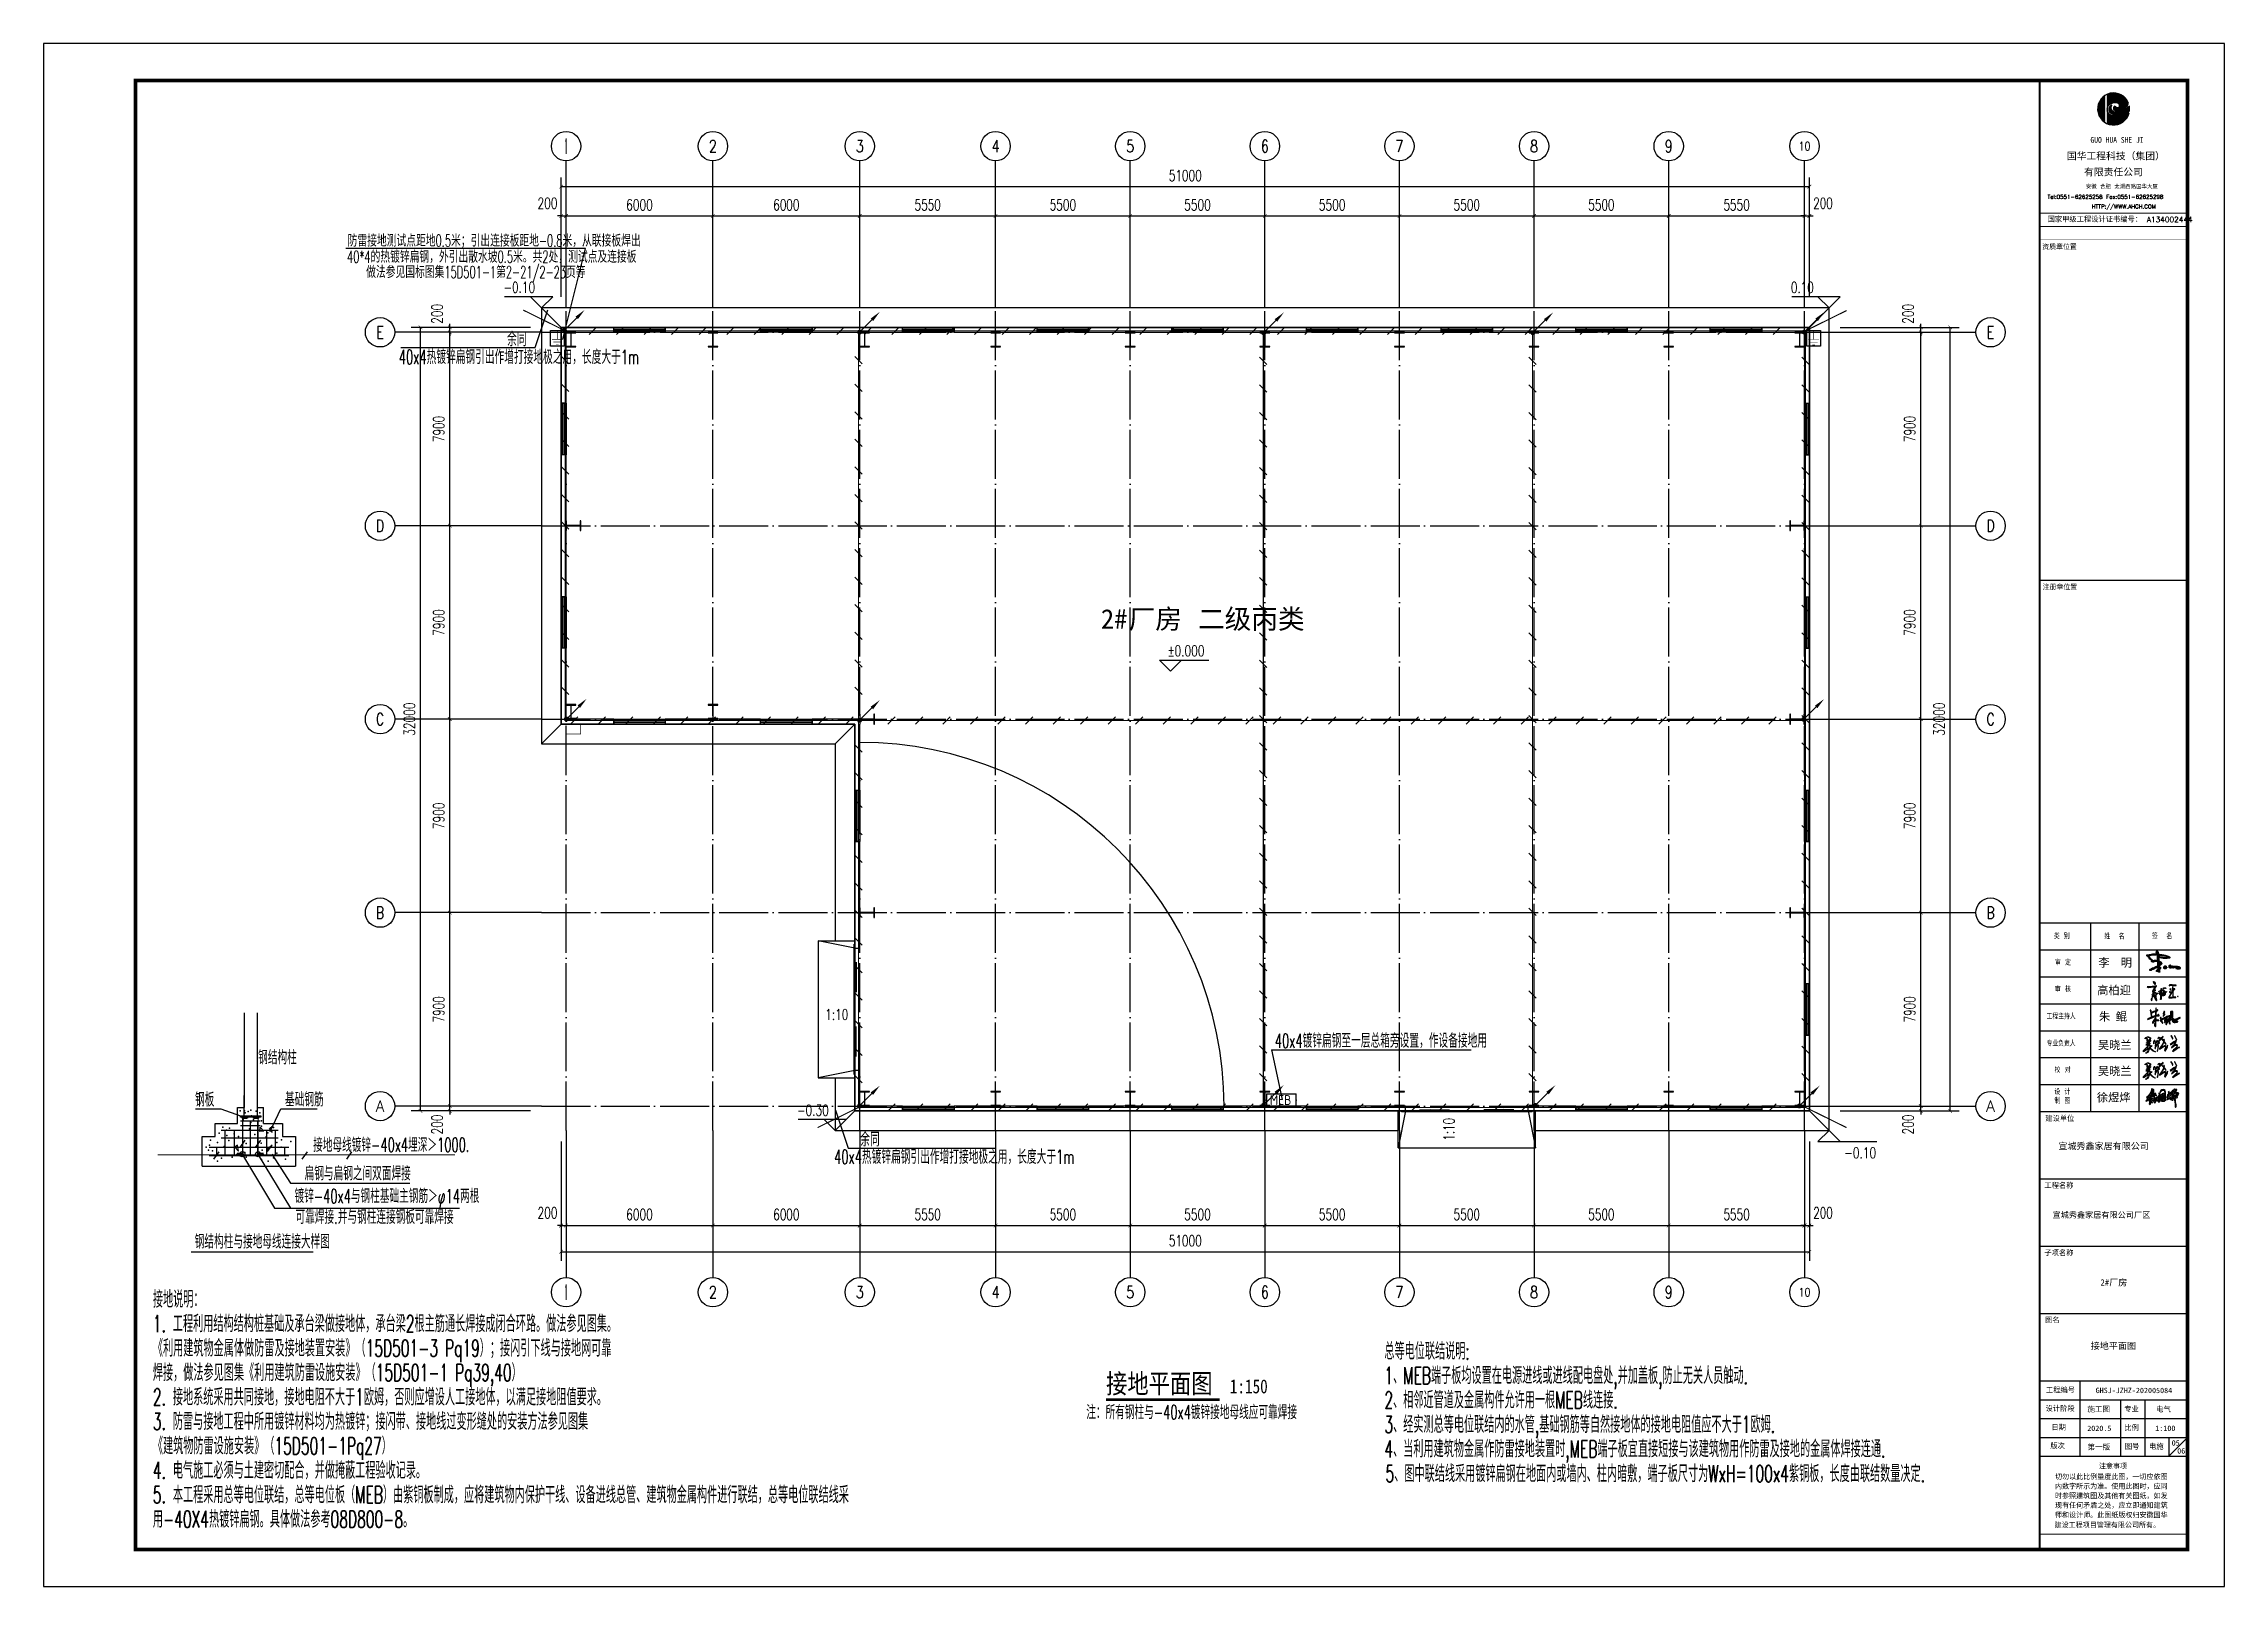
# Model space of a CAD drawing. Extents: x 1162612 to 1711260, y -157368 to 197905.
# Drawn here: x 1604543 to 1693643, y -89475 to -26475 of the extents above; entities that cross this region are included whole.
import ezdxf
from ezdxf.enums import TextEntityAlignment as Align

# ---------------------------------------------------------------- set-up
doc = ezdxf.new("R2010")
doc.units = 0
doc.header["$LTSCALE"] = 1000
doc.header["$MEASUREMENT"] = 0
for name, pattern in [('ACAD_ISO10W100', [18.5, 12, -3, 0.5, -3]), ('CENTER2', [1.14, 0.75, -0.13, 0.13, -0.13]), ('CONTINOUS', [0]), ('DOTE', [2.42, 2, -0.2, 0.02, -0.2])]:
    doc.linetypes.add(name, pattern=pattern)
doc.layers.get('0').update_dxf_attribs({"linetype": 'CONTINUOUS'})
doc.layers.get('DEFPOINTS').update_dxf_attribs({"linetype": 'CONTINUOUS'})
for name, color, linetype in [('1', 7, 'CONTINUOUS'), ('AXIS', 3, 'CONTINUOUS'), ('AXIS_TEXT', 7, 'CONTINUOUS'), ('COLUMN', 99, 'CONTINUOUS'), ('DIM_ELEV', 3, 'CONTINUOUS'), ('DIM_SYMB', 3, 'CONTINUOUS'), ('DOTE', 1, 'DOTE'), ('ELEMENT', 3, 'CONTINUOUS'), ('EQUIP-箱柜', 3, 'CONTINUOUS'), ('GROUND', 2, 'CONTINUOUS'), ('LWIRE', 4, 'CONTINUOUS'), ('PP-PM-TK', 7, 'CONTINUOUS'), ('PUB_DIM', 3, 'CONTINUOUS'), ('PUB_TEXT', 7, 'CONTINUOUS'), ('PUB_TITLE', 4, 'CONTINUOUS'), ('SHTLN', 4, 'CONTINUOUS'), ('STAIR', 2, 'CONTINUOUS'), ('TEL_LEAD', 3, 'CONTINUOUS'), ('TEL_SYMB', 3, 'CONTINUOUS'), ('TEL_TEXT', 7, 'CONTINUOUS'), ('WALL', 9, 'CONTINUOUS'), ('WINDOW', 99, 'CONTINUOUS'), ('WIRE-接地', 4, 'CONTINUOUS'), ('WIRE-照明', 1, 'CONTINUOUS'), ('签名', 255, 'CONTINUOUS')]:
    doc.layers.add(name, color=color, linetype=linetype)
doc.styles.add('-黑体', font='simhei.ttf', dxfattribs={"width": 0.8})
doc.styles.add('_TCH_AXIS', font='COMPLEX', dxfattribs={"bigfont": 'GBCBIG'})
doc.styles.add('_TCH_DIM', font='SIMPLEX', dxfattribs={"bigfont": 'GBCBIG'})
doc.styles.add('_TCH_DYN', font='')
doc.styles.add('COMPLEX', font='COMPLEX')
doc.styles.add('DIM_FONT', font='SIMPLEX', dxfattribs={"width": 0.7, "bigfont": 'GBCBIG'})
doc.styles.get("Standard").update_dxf_attribs({"font": 'gbenor.shx', "bigfont": 'gbcbig.shx'})
doc.styles.add('STY53', font='COMPLEX', dxfattribs={"width": 0.6, "bigfont": 'HZTXT'})
doc.styles.add('STYLE1', font='simhei.ttf', dxfattribs={"width": 0.8})
doc.styles.add('TQ', font='txt.shx', dxfattribs={"width": 0.8, "bigfont": 'hztxt.shx'})
doc.styles.add('新宋体', font='', dxfattribs={"width": 0.8})
doc.styles.get('_TCH_DYN').set_extended_font_data('SimSun')
doc.styles.get('新宋体').set_extended_font_data('NSimSun')
doc.dimstyles.new('DIMN150', dxfattribs={"dimscale": 1.5, "dimtxt": 300, "dimasz": 100, "dimexe": 250, "dimexo": 300, "dimgap": 150, "dimtad": 1, "dimdec": 0, "dimzin": 0, "dimtxsty": 'DIM_FONT', "dimblk": 'ARCHTICK', "dimcen": 0.09, "dimclrt": 7, "dimazin": 3, "dimtfac": 1, "dimtdec": 0, "dimtix": 1, "dimtmove": 0, "dimatfit": 3, "dimtolj": 1, "dimtzin": 0})

msp = doc.modelspace()

# ---------------------------------------------------------------- texts
at = {"layer": 'PUB_TEXT', "color": 2, "style": 'STYLE1', "width": 0.8}
msp.add_text('GUO HUA SHE JI', height=237.6, dxfattribs=at).set_placement((1688170, -30524))
at = {"layer": 'PUB_TEXT', "color": 2}
for s, height, style, p in [('国华工程科技（集团）', 286, '-黑体', (1687208, -31203)), ('有限责任公司', 286, '-黑体', (1687911, -31860)), ('Tel:0551-62625258 Fax:0551-62625298', 165, 'TQ', (1686421, -32814)), ('安徽', 165, 'TQ', (1687981, -32401)), ('合肥', 165, 'TQ', (1688563, -32401)), ('太湖西路国华大厦', 165, 'TQ', (1689145, -32401)), ('国家甲级工程设计证书编号： A134002444', 220, 'TQ', (1686420, -33768)), ('    HTTP://WWW.AHGH.COM', 165, 'TQ', (1687581, -33211)), ('资质章位置', 209, 'TQ', (1686201, -34891)), ('注册章位置', 209, 'TQ', (1686216, -48782)), ('建设单位', 220, 'TQ', (1686327, -70489)), ('工程名称', 220, 'TQ', (1686290, -73229)), ('子项名称', 220, 'TQ', (1686290, -75980)), ('图名', 220, 'TQ', (1686317, -78722)), ('工程编号', 220, 'TQ', (1686351, -81581)), ('设计阶段', 220, 'TQ', (1686336, -82335)), ('专业', 220, 'TQ', (1689553, -82354)), ('版次', 220, 'TQ', (1686533, -83861)), ('日期', 220, 'TQ', (1686576, -83105)), ('比例', 220, 'TQ', (1689553, -83124)), ('图号', 220, 'TQ', (1689577, -83886)), ('电施', 220, 'TQ', (1690563, -83887)), ('注意事项', 213, 'TQ', (1688517, -84685)), ('切勿以此比例量度此图，一切应依图', 212.96, 'TQ', (1686724, -85120)), ('内数字所示为准。使用此图时，应同', 212.96, 'TQ', (1686724, -85509)), ('现有任何矛盾之处，应立即通知建筑', 212.96, 'TQ', (1686724, -86290)), ('时参照建筑图及其他有关图纸，如发', 212.96, 'TQ', (1686724, -85900)), ('建设工程项目管理有限公司所有。', 212.96, 'TQ', (1686704, -87087)), ('师和设计师。此图纸版权归安徽国华', 212.96, 'TQ', (1686724, -86681))]:
    msp.add_text(s, height=height, dxfattribs=dict(at, style=style)).set_placement(p)
at = {"layer": 'PUB_TEXT', "color": 3, "ltscale": 10, "style": 'STY53', "width": 0.6}
for s, height, p in [('钢结构柱', 571.5, (1613311, -68160)), ('钢板 ', 571.5, (1610729, -69884)), ('基础钢筋', 571.5, (1614407, -69878)), ('接地母线镀锌-40x4埋深＞1000. ', 571.54, (1615555, -71736)), ('扁钢与扁钢之间双面焊接 ', 571.54, (1615207, -72900)), ('镀锌-40x4与钢柱基础主钢筋＞φ14两根 ', 571.54, (1614794, -73822)), ('可靠焊接.并与钢柱连接钢板可靠焊接 ', 571.54, (1614836, -74676)), ('注：所有钢柱与-40x4镀锌接地母线应可靠焊接', 571.54, (1647142, -82650))]:
    msp.add_text(s, height=height, dxfattribs=at).set_placement(p)
at = {"layer": 'PUB_TEXT', "color": 7, "ltscale": 10, "style": 'STY53', "width": 0.6}
msp.add_text('钢结构柱与接地母线连接大样图 ', height=571.54, dxfattribs=at).set_placement((1610718, -75681))
at = {"layer": 'PUB_TEXT', "color": 2, "char_height": 220, "width": 1847.81, "attachment_point": 1, "style": 'TQ'}
for s, insert in [('类 别', (1686675, -62815)), ('姓  名', (1688737, -62823)), ('签  名', (1690686, -62814)), ('审 定', (1686723, -63893)), ('审 核', (1686721, -64984)), ('工程主持人', (1686378, -66092)), ('专业负责人', (1686377, -67197)), ('校 对', (1686706, -68279)), ('设 计 \\P制 图', (1686699, -69174))]:
    msp.add_mtext(s, dxfattribs=dict(at, insert=insert))
at = {"layer": 'PUB_TITLE', "color": 255, "style": '-黑体'}
for s, height, p in [('宣城秀鑫家居有限公司', 264, (1686860, -71627)), ('宣城秀鑫家居有限公司厂区', 237.6, (1686622, -74427)), ('2#厂房', 264, (1688579, -77198)), ('GHSJ-JZHZ-202005084', 220, (1688382, -81584)), ('施工图', 220, (1688048, -82346)), ('电气', 220, (1690845, -82346)), ('2020.5', 220, (1688040, -83132)), ('第一版', 220, (1688052, -83894)), ('1:100', 220, (1690819, -83131)), ('05', 220, (1691490, -83728)), ('06', 220, (1691717, -84054))]:
    msp.add_text(s, height=height, dxfattribs=at).set_placement(p)
at = {"layer": 'PUB_TITLE', "color": 6, "style": '-黑体'}
msp.add_text('接地平面图', height=264, dxfattribs=at).set_placement((1688185, -79785))
at = {"layer": 'TEL_TEXT', "color": 1, "style": '新宋体', "width": 0.8}
for s, height, p in [('接地平面图', 797.5, (1647951, -81593)), ('1:150', 569.6, (1653008, -81593))]:
    msp.add_text(s, height=height, dxfattribs=at).set_placement(p)
at = {"layer": 'WIRE-照明', "color": 3, "linetype": 'CONTINUOUS', "style": 'STY53', "width": 0.6}
for s, height, p in [('防雷接地测试点距地0.5米；引出连接板距地-0.8米，从联接板焊出', 492.69, (1616965, -34765)), ('40*4的热镀锌扁钢，外引出散水坡0.5米。共2处，测试点及连接板', 492.69, (1616939, -35424)), ('做法参见国标图集15D501-1第2-21/2-23页等', 492.69, (1617723, -36050)), ('余同', 574.8, (1623479, -38834)), ('40x4热镀锌扁钢引出作增打接地极之用，长度大于1m', 574.8, (1619054, -39560)), ('40x4镀锌扁钢至一层总箱旁设置，作设备接地用', 574.8, (1654843, -67480)), ('余同', 574.8, (1637910, -71511)), ('40x4热镀锌扁钢引出作增打接地极之用，长度大于1m', 574.8, (1636839, -72224)), ('接地说明：', 689.8, (1609008, -78097)), ('1. 工程利用结构结构桩基础及承台梁做接地体，承台梁2根主筋通长焊接成闭合环路。做法参见图集。', 689.76, (1609008, -79095)), ('《利用建筑物金属体做防雷及接地装置安装》（15D501-3 Pq19）；接闪引下线与接地网可靠', 689.76, (1609008, -80093)), ('总等电位联结说明:', 689.8, (1659324, -80216)), ('焊接，做法参见图集《利用建筑防雷设施安装》（15D501-1 Pq39,40）', 689.76, (1609008, -81091)), ('1、MEB端子板均设置在电源进线或进线配电盘处,并加盖板,防止无关人员触动.', 689.76, (1659324, -81213)), ('2. 接地系统采用共同接地，接地电阻不大于1欧姆，否则应增设人工接地体，以满足接地阻值要求。', 689.76, (1609008, -82089)), ('2、相邻近管道及金属构件允许用一根MEB线连接.', 689.76, (1659324, -82211)), ('3. 防雷与接地工程中所用镀锌材料均为热镀锌；接闪带、接地线过变形缝处的安装方法参见图集', 689.76, (1609008, -83087)), ('3、经实测总等电位联结内的水管,基础钢筋等自然接地体的接地电阻值应不大于1欧姆.', 689.76, (1659324, -83209)), ('《建筑物防雷设施安装》（15D501-1Pq27）', 689.76, (1609008, -84085)), ('4、当利用建筑物金属作防雷接地装置时,MEB端子板宜直接短接与该建筑物用作防雷及接地的金属体焊接连通.', 689.76, (1659324, -84207)), ('4. 电气施工必须与土建密切配合，并做掩蔽工程验收记录。', 689.76, (1609008, -85082)), ('5、图中联结线采用镀锌扁钢在地面内或墙内、柱内暗敷，端子板尺寸为WxH=100x4紫铜板，长度由联结数量决定.', 689.76, (1659371, -85219)), ('5. 本工程采用总等电位联结，总等电位板（MEB）由紫铜板制成，应将建筑物内保护干线、设备进线总管、建筑物金属构件进行联结，总等电位联结线采', 689.76, (1609008, -86080)), ('用-40X4热镀锌扁钢。具体做法参考08D800-8。', 689.76, (1609008, -87078))]:
    msp.add_text(s, height=height, dxfattribs=at).set_placement(p)
at = {"layer": '签名', "linetype": 'CONTINUOUS', "style": '-黑体'}
for s, p in [('李  明', (1688493, -64172)), ('高柏迎', (1688448, -65300)), ('朱 鲲', (1688520, -66372)), ('吴晓兰', (1688475, -67536)), ('吴晓兰', (1688475, -68600)), ('徐煜烨', (1688430, -69677))]:
    msp.add_text(s, height=336.6, dxfattribs=at).set_placement(p)

# ---------------------------------------------------------------- blocks, each defined once
blk = doc.blocks.new('$TELECSYS$00000008')
blk.add_line((0.4, 0.4), (-0.4, -0.4))
blk = doc.blocks.new('$ELEMENT$00000390')
at = {"const_width": 0.0233}
for points in [[(0, 0), (0, -0.375)], [(-0.25, -0.375), (0.25, -0.375)], [(-0.188, -0.5), (0.188, -0.5)], [(-0.062, -0.625), (0.062, -0.625)]]:
    blk.add_lwpolyline(points, dxfattribs=at)
at = {"flags": 9}
blk.add_attdef('S', (0, 0), '', height=0.00000667, dxfattribs=at)
blk = doc.blocks.new('S')
at = {"layer": 'WINDOW', "color": 3}
blk.add_lwpolyline([(-940, 1072), (0, 1072), (0, 0), (-940, 0)], close=True, dxfattribs=at)
at = {"layer": 'ELEMENT', "xscale": 1500, "yscale": 1500, "zscale": 1500}
blk.add_blockref('$ELEMENT$00000390', (-469, 1025), dxfattribs=at)
blk = doc.blocks.new('$EQUIP$00002700')
for p, q in [((-0.75, 0.6), (-0.75, 0)), ((0.75, 0.6), (-0.75, 0.6)), ((-0.75, 0), (0.75, 0)), ((0.75, 0), (0.75, 0.6))]:
    blk.add_line(p, q)
at = {"const_width": 0.04}
blk.add_lwpolyline([(-0.75, 0.6), (-0.75, 0), (0.75, 0), (0.75, 0.6), (-0.75, 0.6), (-0.75, 0)], dxfattribs=at)
for p in [(-0.75, 0.3), (0, 0.6), (0, 0), (0.75, 0.3)]:
    blk.add_point(p)
at = {"color": 7}
blk.add_attdef('$TEXT$', text='', height=0.5, dxfattribs=at).set_placement((0, 0.3), align=Align.MIDDLE_CENTER)
blk = doc.blocks.new('$TELECSYS$00000079')
for p, q in [((0.7, 0.7), (0, 0)), ((0.1, 0.1), (0.1, 0.1)), ((-0.1, -0.1), (-0.1, -0.1))]:
    blk.add_line(p, q)
at = {"const_width": 0.142}
blk.add_lwpolyline([(-0.07, 0, 1), (0.07, 0, 1)], format="xyb", close=True, dxfattribs=at)
blk.add_solid([(0.63, 0.77), (0.77, 0.63), (1.15, 1.15)])
at = {"width": 0.8, "flags": 9}
blk.add_attdef('A', (0, 0), '', height=0.00002, dxfattribs=at)
blk = doc.blocks.new('*U40')
at = {"layer": 'PP-PM-TK', "color": 1}
for points in [[(-734, 26), (-725, -117), (-725, 92)], [(-725, 92), (-715, -155), (-715, 168)], [(-725, -117), (-725, 92), (-715, -155)], [(-715, 168), (-689, -255), (-689, 245)], [(-715, -155), (-715, 168), (-689, -255)], [(-689, 245), (-669, -296), (-669, 303)], [(-689, -255), (-689, 245), (-669, -296)], [(-669, 303), (-627, -384), (-627, 377)], [(-669, -296), (-669, 303), (-627, -384)], [(-627, 377), (-598, -422), (-598, 427)], [(-627, -384), (-627, 377), (-598, -422)], [(-598, 427), (-540, -498), (-540, 493)], [(-598, -422), (-598, 427), (-540, -498)], [(-540, 493), (-504, -531), (-504, 535)], [(-540, -498), (-540, 493), (-504, -531)], [(-504, 535), (-434, -593), (-434, 589)], [(-504, -531), (-504, 535), (-434, -593)], [(-434, 589), (-390, -619), (-390, 622)], [(-434, -593), (-434, 589), (-390, -619)], [(-390, 622), (-310, -666), (-310, 662)], [(-390, -619), (-390, 622), (-310, -666)], [(-310, 662), (-302, -669), (-302, 667)], [(-310, -666), (-310, 662), (-302, -669)], [(-302, 667), (-300, 1), (-300, 667)], [(-300, 667), (-299, 9), (-299, 668)], [(-299, 668), (-289, 51), (-289, 673)], [(-289, 673), (-287, 62), (-287, 674)], [(-287, 674), (-274, 89), (-274, 680)], [(-274, 680), (-262, 115), (-262, 686)], [(-262, 686), (-255, 126), (-255, 688)], [(-262, 686), (-262, 115), (-262, 686)], [(-255, 688), (-231, 157), (-231, 695)], [(-231, 695), (-227, 163), (-227, 696)], [(-227, 696), (-222, 168), (-222, 697)], [(-222, 697), (-221, 168), (-221, 697)], [(-222, 3), (-221, -43), (-221, 4)], [(-221, 697), (-215, 174), (-215, 699)], [(-221, 4), (-215, -82), (-215, 32)], [(-221, -43), (-221, 4), (-215, -82)], [(-215, 699), (-211, 177), (-211, 700)], [(-215, 32), (-211, -92), (-211, 48)], [(-215, -82), (-215, 32), (-211, -92)], [(-211, 700), (-202, 186), (-202, 703)], [(-211, 48), (-202, -118), (-202, 68)], [(-211, -92), (-211, 48), (-202, -118)], [(-202, 703), (-199, 188), (-199, 704)], [(-202, 68), (-199, -122), (-199, 73)], [(-202, -118), (-202, 68), (-199, -122)], [(-199, 704), (-185, 201), (-185, 708)], [(-199, 73), (-185, -143), (-185, 93)], [(-199, -122), (-199, 73), (-185, -143)], [(-185, 708), (-183, 203), (-183, 708)], [(-185, 93), (-183, -145), (-183, 96)], [(-185, -143), (-185, 93), (-183, -145)], [(-183, 708), (-179, 206), (-179, 709)], [(-183, 96), (-179, -149), (-179, 100)], [(-183, -145), (-183, 96), (-179, -149)], [(-179, 709), (-176, 208), (-176, 710)], [(-179, 100), (-176, -152), (-176, 103)], [(-179, -149), (-179, 100), (-176, -152)], [(-176, 710), (-175, 208), (-175, 710)], [(-176, 103), (-175, -153), (-175, 104)], [(-176, -152), (-176, 103), (-175, -153)], [(-175, 710), (-163, 216), (-163, 714)], [(-175, 104), (-163, -165), (-163, 116)], [(-175, -153), (-175, 104), (-163, -165)], [(-163, 714), (-142, 228), (-142, 719)], [(-163, 116), (-142, -181), (-142, 137)], [(-163, -165), (-163, 116), (-142, -181)], [(-142, 719), (-124, 239), (-124, 724)], [(-142, 137), (-124, -195), (-124, 151)], [(-142, -181), (-142, 137), (-124, -195)], [(-124, 724), (-123, 240), (-123, 724)], [(-124, 151), (-123, -196), (-123, 152)], [(-124, -195), (-124, 151), (-123, -196)], [(-123, 724), (-122, 240), (-122, 724)], [(-123, 152), (-122, -196), (-122, 153)], [(-123, -196), (-123, 152), (-122, -196)], [(-122, 724), (-114, 243), (-114, 725)], [(-122, 153), (-114, -202), (-114, 157)], [(-122, -196), (-122, 153), (-114, -202)], [(-114, 725), (-112, 244), (-112, 725)], [(-114, 157), (-112, 107), (-112, 158)], [(-114, -202), (-114, 87), (-112, -204)], [(-112, 725), (-112, 244), (-112, 725)], [(-112, 725), (-111, 244), (-111, 725)], [(-112, 158), (-111, 117), (-111, 159)], [(-112, 158), (-112, 108), (-112, 158)], [(-112, -204), (-112, 45), (-112, -204)], [(-112, -204), (-112, 42), (-111, -204)], [(-111, 725), (-110, 245), (-110, 725)], [(-111, 159), (-110, 119), (-110, 159)], [(-111, -204), (-111, 38), (-110, -205)], [(-110, 725), (-105, 247), (-105, 725)], [(-110, 159), (-105, 131), (-105, 162)], [(-110, -205), (-110, 34), (-105, -208)], [(-105, 725), (-102, 248), (-102, 726)], [(-105, 162), (-102, 135), (-102, 164)], [(-105, -208), (-105, 12), (-102, -210)], [(-102, 726), (-101, 249), (-101, 726)], [(-102, 164), (-101, 137), (-101, 165)], [(-101, 726), (-95, 251), (-95, 726)], [(-101, 165), (-95, 145), (-95, 166)], [(-95, 726), (-89, 254), (-89, 727)], [(-95, 166), (-89, 151), (-89, 167)], [(-89, 727), (-85, 255), (-85, 727)], [(-85, 727), (-83, 256), (-83, 727)], [(-83, 727), (-79, 257), (-79, 727)], [(-79, 727), (-59, 265), (-59, 729)], [(-59, 729), (-54, 267), (-54, 729)], [(-54, 729), (-45, 270), (-45, 730)], [(-45, 730), (-34, 272), (-34, 731)], [(-34, 731), (-28, 273), (-28, 731)], [(-28, 731), (-19, 276), (-19, 732)], [(-19, 732), (-12, 276), (-12, 732)], [(-12, 732), (-10, 277), (-10, 732)], [(-12, 25), (-10, 11), (-10, 47)], [(-10, 732), (-10, 277), (-10, 732)], [(-10, 732), (-9, 277), (-9, 732)], [(-10, 47), (-9, 4), (-9, 50)], [(-10, 11), (-10, 47), (-10, 10)], [(-10, 47), (-10, 10), (-10, 47)], [(-10, 10), (-10, 47), (-9, 4)], [(-9, 732), (-4, 277), (-4, 733)], [(-9, 50), (-4, -7), (-4, 68)], [(-9, 4), (-9, 50), (-4, -7)], [(-4, 733), (-3, 277), (-3, 733)], [(-4, 68), (-3, -8), (-3, 69)], [(-4, -7), (-4, 68), (-3, -8)], [(-3, 733), (2, 278), (2, 733)], [(-3, 69), (2, -19), (2, 80)], [(-3, -8), (-3, 69), (2, -19)], [(2, 733), (7, 279), (7, 734)], [(2, 80), (7, -24), (7, 87)], [(2, -19), (2, 80), (7, -24)], [(7, 734), (16, 280), (16, 734)], [(7, 87), (16, -35), (16, 98)], [(7, -24), (7, 87), (16, -35)], [(16, 280), (16, 734), (18, 279)], [(16, 734), (18, 279), (18, 734)], [(16, 98), (18, -37), (18, 100)], [(16, -35), (16, 98), (18, -37)], [(18, 279), (18, 734), (21, 279)], [(18, 100), (21, -39), (21, 103)], [(18, -37), (18, 100), (21, -39)], [(21, 279), (21, 734), (28, 279)], [(21, 103), (28, -45), (28, 111)], [(21, -39), (21, 103), (28, -45)], [(28, 279), (28, 733), (30, 279)], [(28, 111), (30, -46), (30, 113)], [(28, -45), (28, 111), (30, -46)], [(30, 279), (30, 733), (40, 278)], [(30, 113), (40, -53), (40, 121)], [(30, -46), (30, 113), (40, -53)], [(40, 278), (40, 732), (44, 278)], [(40, 121), (44, -56), (44, 124)], [(40, -53), (40, 121), (44, -56)], [(44, 278), (44, 731), (58, 277)], [(44, 124), (58, -63), (58, 135)], [(44, -56), (44, 124), (58, -63)], [(58, 277), (58, 730), (69, 276)], [(58, -63), (58, 135), (69, -69)], [(69, 276), (69, 728), (70, 276)], [(69, -69), (69, 126), (70, -69)], [(70, 276), (70, 728), (84, 275)], [(70, -69), (70, 125), (84, -74)], [(84, 275), (84, 726), (85, 275)], [(84, -74), (84, 113), (85, -74)], [(85, 275), (85, 726), (108, 274)], [(85, -74), (85, 112), (108, -81)], [(108, 274), (108, 723), (108, 274)], [(108, 274), (108, 723), (108, 274)], [(108, 274), (108, 723), (109, 274)], [(108, -81), (108, 88), (108, -82)], [(108, -82), (108, 87), (108, -82)], [(108, -82), (108, 87), (109, -82)], [(109, 274), (109, 723), (112, 273)], [(109, -82), (109, 87), (112, -82)], [(112, 273), (112, 723), (135, 270)], [(112, -82), (112, 84), (135, -86)], [(135, 270), (135, 720), (147, 269)], [(135, -86), (135, 66), (147, -88)], [(147, 269), (147, 719), (152, 268)], [(147, -88), (147, 62), (152, -88)], [(152, 268), (152, 718), (152, 268)], [(152, 268), (152, 718), (159, 268)], [(152, -88), (152, 60), (152, -89)], [(152, -89), (152, 60), (159, -89)], [(159, 268), (159, 717), (160, 267)], [(159, -89), (159, 59), (160, -89)], [(160, 267), (160, 717), (164, 267)], [(160, -89), (160, 59), (164, -89)], [(164, 267), (164, 716), (171, 265)], [(164, -89), (164, 59), (171, -89)], [(171, 265), (171, 713), (179, 263)], [(171, 58), (179, -90), (179, 60)], [(171, -89), (171, 58), (179, -90)], [(179, 263), (179, 711), (185, 262)], [(179, 60), (185, -90), (185, 61)], [(179, -90), (179, 60), (185, -90)], [(185, 262), (185, 709), (191, 261)], [(185, 61), (191, -90), (191, 62)], [(191, 261), (191, 707), (207, 254)], [(191, 62), (207, -89), (207, 65)], [(207, 254), (207, 702), (209, 253)], [(207, 65), (209, -89), (209, 66)], [(209, 253), (209, 701), (217, 250)], [(209, 66), (217, -89), (217, 70)], [(217, 250), (217, 698), (225, 244)], [(217, 70), (225, -89), (225, 75)], [(225, 244), (225, 696), (243, 230)], [(225, 75), (243, -87), (243, 86)], [(243, 230), (243, 690), (246, 228)], [(243, 86), (246, -86), (246, 91)], [(246, 228), (246, 689), (248, 227)], [(246, 91), (248, -86), (248, 93)], [(248, 227), (248, 688), (249, 226)], [(248, 93), (249, -86), (249, 94)], [(249, 226), (249, 688), (255, 216)], [(249, 94), (255, -86), (255, 102)], [(255, 216), (255, 686), (266, 199)], [(255, 102), (266, -84), (266, 117)], [(266, 199), (266, 682), (270, 192)], [(266, 117), (270, -84), (270, 133)], [(270, 192), (270, 681), (276, 155)], [(270, 133), (276, -83), (276, 155)], [(569, -14), (588, -190), (588, 2)], [(588, 2), (593, -187), (593, 6)], [(593, 6), (610, -177), (610, 20)], [(610, 20), (616, -173), (616, 25)], [(616, 25), (618, -171), (618, 27)], [(618, 27), (637, -159), (637, 43)], [(637, 43), (643, -155), (643, 48)], [(643, 48), (653, -148), (653, 57)], [(653, 57), (662, -142), (662, 66)], [(662, 66), (664, -140), (664, 68)], [(664, 68), (683, -126), (683, 86)], [(683, 86), (711, -105), (711, 112)], [(711, 112), (724, -95), (724, 124)], [(-302, -669), (-302, -30), (-300, -669)], [(-300, -669), (-300, -43), (-299, -670)], [(-299, -670), (-299, -61), (-289, -673)], [(-289, -673), (-289, -97), (-287, -674)], [(-287, -674), (-287, -102), (-274, -679)], [(-274, -679), (-274, -130), (-262, -683)], [(-262, -683), (-262, -150), (-262, -683)], [(-262, -683), (-262, -150), (-255, -686)], [(-255, -686), (-255, -162), (-231, -694)], [(-231, -694), (-231, -192), (-227, -695)], [(-227, -695), (-227, -195), (-222, -697)], [(-222, -697), (-222, -201), (-221, -697)], [(-221, -697), (-221, -201), (-215, -699)], [(-215, -699), (-215, -207), (-211, -701)], [(-211, -701), (-211, -210), (-202, -704)], [(-202, -704), (-202, -219), (-199, -705)], [(-199, -705), (-199, -222), (-185, -710)], [(-185, -710), (-185, -235), (-183, -711)], [(-183, -711), (-183, -237), (-179, -712)], [(-179, -712), (-179, -241), (-176, -713)], [(-176, -713), (-176, -244), (-175, -713)], [(-175, -713), (-175, -244), (-163, -715)], [(-163, -715), (-163, -252), (-142, -718)], [(-142, -718), (-142, -265), (-124, -721)], [(-124, -721), (-124, -276), (-123, -721)], [(-123, -721), (-123, -277), (-122, -721)], [(-122, -721), (-122, -277), (-114, -722)], [(-114, -722), (-114, -282), (-112, -723)], [(-112, -723), (-112, -284), (-112, -723)], [(-112, -723), (-112, -284), (-111, -723)], [(-111, -723), (-111, -284), (-110, -723)], [(-110, -723), (-110, -285), (-105, -724)], [(-105, -724), (-105, -287), (-102, -724)], [(-102, -210), (-102, -2), (-101, -212)], [(-102, -724), (-102, -288), (-101, -724)], [(-101, -212), (-101, -5), (-95, -215)], [(-101, -724), (-101, -289), (-95, -725)], [(-95, -215), (-95, -17), (-89, -219)], [(-95, -725), (-95, -291), (-89, -726)], [(-89, -219), (-89, -28), (-85, -222)], [(-89, -726), (-89, -294), (-85, -727)], [(-85, -222), (-85, -35), (-83, -223)], [(-85, -727), (-85, -295), (-83, -727)], [(-83, -223), (-83, -39), (-79, -226)], [(-83, -727), (-83, -296), (-79, -727)], [(-79, -226), (-79, -46), (-59, -239)], [(-79, -727), (-79, -298), (-59, -730)], [(-59, -239), (-59, -68), (-54, -241)], [(-59, -730), (-59, -306), (-54, -731)], [(-54, -241), (-54, -73), (-45, -246)], [(-54, -731), (-54, -308), (-45, -732)], [(-45, -246), (-45, -83), (-34, -252)], [(-45, -732), (-45, -312), (-34, -734)], [(-34, -252), (-34, -91), (-28, -254)], [(-28, -254), (-28, -95), (-19, -259)], [(-19, -259), (-19, -101), (-12, -263)], [(-12, -263), (-12, -106), (-10, -264)], [(-10, -264), (-10, -108), (-10, -264)], [(-10, -264), (-10, -108), (-9, -264)], [(-9, -264), (-9, -108), (-4, -267)], [(-4, -267), (-4, -111), (-3, -267)], [(-3, -267), (-3, -111), (2, -269)], [(2, -269), (2, -114), (7, -270)], [(7, -270), (7, -116), (16, -273)], [(16, -273), (16, -121), (18, -274)], [(18, -274), (18, -122), (21, -274)], [(21, -274), (21, -123), (28, -277)], [(28, -277), (28, -127), (30, -277)], [(30, -277), (30, -128), (40, -280)], [(40, -280), (40, -131), (44, -281)], [(44, -281), (44, -133), (58, -283)], [(58, -283), (58, -137), (69, -285)], [(69, -285), (69, -141), (70, -285)], [(70, -285), (70, -141), (84, -288)], [(84, -288), (84, -144), (85, -288)], [(85, -288), (85, -144), (108, -289)], [(108, -289), (108, -149), (108, -289)], [(108, -289), (108, -149), (108, -289)], [(108, -289), (108, -149), (109, -289)], [(109, -289), (109, -150), (112, -289)], [(112, -289), (112, -150), (135, -291)], [(135, -291), (135, -153), (147, -291)], [(147, -291), (147, -154), (152, -291)], [(152, -291), (152, -155), (152, -291)], [(152, -291), (152, -155), (159, -292)], [(152, -344), (152, -716), (152, -344)], [(152, -344), (159, -714), (159, -344)], [(159, -292), (159, -155), (160, -292)], [(159, -344), (160, -714), (160, -344)], [(160, -292), (160, -156), (164, -292)], [(160, -344), (164, -713), (164, -344)], [(164, -292), (164, -156), (171, -292)], [(164, -344), (171, -711), (171, -344)], [(171, -292), (171, -156), (179, -293)], [(171, -344), (179, -709), (179, -343)], [(179, -343), (185, -707), (185, -343)], [(185, -343), (191, -706), (191, -343)], [(191, -343), (207, -702), (207, -342)], [(207, -156), (209, -291), (209, -156)], [(207, -342), (209, -701), (209, -342)], [(209, -156), (217, -291), (217, -155)], [(209, -342), (217, -699), (217, -342)], [(217, -155), (225, -290), (225, -155)], [(217, -342), (225, -697), (225, -341)], [(225, -155), (243, -289), (243, -153)], [(225, -341), (243, -693), (243, -340)], [(243, -153), (246, -289), (246, -153)], [(243, -340), (246, -692), (246, -340)], [(246, -153), (248, -289), (248, -153)], [(246, -340), (248, -692), (248, -340)], [(248, -153), (249, -289), (249, -153)], [(248, -340), (249, -691), (249, -340)], [(249, -153), (255, -289), (255, -152)], [(249, -340), (255, -688), (255, -339)], [(255, -152), (266, -288), (266, -150)], [(255, -339), (266, -683), (266, -338)], [(266, -150), (270, -288), (270, -150)], [(266, -338), (270, -681), (270, -338)], [(270, -150), (276, -288), (276, -149)], [(270, -338), (276, -678), (276, -337)], [(276, -149), (283, -287), (283, -147)], [(276, -337), (283, -675), (283, -337)], [(283, -147), (296, -287), (296, -145)], [(283, -337), (296, -669), (296, -335)], [(296, -145), (302, -286), (302, -144)], [(296, -335), (302, -666), (302, -335)], [(302, -144), (307, -286), (307, -143)], [(302, -335), (307, -664), (307, -334)], [(307, -143), (311, -285), (311, -142)], [(307, -334), (311, -662), (311, -334)], [(311, -142), (341, -281), (341, -133)], [(311, -334), (341, -648), (341, -328)], [(341, -133), (369, -276), (369, -125)], [(341, -328), (369, -634), (369, -323)], [(369, -125), (375, -275), (375, -123)], [(369, -323), (375, -631), (375, -322)], [(375, -123), (377, -275), (377, -123)], [(375, -322), (377, -631), (377, -322)], [(377, -123), (383, -273), (383, -121)], [(377, -322), (383, -626), (383, -320)], [(383, -121), (397, -269), (397, -115)], [(383, -320), (397, -616), (397, -316)], [(397, -115), (421, -264), (421, -104)], [(397, -316), (421, -598), (421, -309)], [(421, -104), (431, -261), (431, -100)], [(421, -309), (431, -591), (431, -307)], [(431, -100), (444, -256), (444, -94)], [(431, -307), (444, -581), (444, -303)], [(444, -94), (450, -254), (450, -91)], [(444, -303), (450, -576), (450, -300)], [(450, -91), (460, -250), (460, -87)], [(450, -300), (460, -569), (460, -297)], [(460, -87), (483, -242), (483, -74)], [(460, -297), (483, -552), (483, -288)], [(483, -74), (492, -239), (492, -68)], [(483, -288), (492, -546), (492, -285)], [(492, -68), (509, -231), (509, -58)], [(492, -68), (492, -239), (492, -68)], [(492, -284), (509, -527), (509, -278)], [(492, -285), (492, -545), (492, -284)], [(509, -58), (512, -229), (512, -56)], [(509, -278), (512, -524), (512, -277)], [(512, -56), (513, -229), (513, -55)], [(512, -277), (513, -522), (513, -276)], [(513, -55), (530, -221), (530, -43)], [(513, -276), (530, -504), (530, -269)], [(530, -43), (542, -215), (542, -35)], [(530, -269), (542, -491), (542, -263)], [(542, -35), (552, -210), (552, -28)], [(542, -263), (552, -480), (552, -258)], [(552, -28), (555, -209), (555, -25)], [(552, -258), (555, -476), (555, -257)], [(555, -25), (569, -201), (569, -14)], [(555, -257), (569, -461), (569, -251)], [(569, -251), (588, -440), (588, -242)], [(588, -242), (593, -432), (593, -239)], [(593, -239), (610, -405), (610, -232)], [(610, -232), (616, -395), (616, -229)], [(616, -229), (618, -391), (618, -228)], [(618, -228), (637, -360), (637, -219)], [(637, -219), (643, -350), (643, -217)], [(643, -217), (653, -334), (653, -212)], [(653, -212), (662, -318), (662, -207)], [(662, -207), (664, -312), (664, -206)], [(664, -206), (683, -260), (683, -197)], [(683, -260), (683, -197), (711, -183)]]:
    blk.add_solid(points, dxfattribs=at)
at = {"layer": 'PP-PM-TK', "color": 1, "extrusion": (0, 0, -1)}
for points in [[(302, -30), (302, 667), (300, 1)], [(300, 1), (300, 667), (299, 9)], [(299, 9), (299, 668), (289, 51)], [(289, 51), (289, 673), (287, 62)], [(287, 62), (287, 674), (274, 89)], [(274, 89), (274, 680), (262, 115)], [(262, 115), (262, 686), (262, 115)], [(262, 115), (262, 686), (255, 126)], [(255, 126), (255, 688), (231, 157)], [(231, 157), (231, 695), (227, 163)], [(227, 163), (227, 696), (222, 168)], [(222, 168), (222, 697), (221, 168)], [(221, 168), (221, 697), (215, 174)], [(215, 174), (215, 699), (211, 177)], [(211, 177), (211, 700), (202, 186)], [(202, 186), (202, 703), (199, 188)], [(199, 188), (199, 704), (185, 201)], [(185, 201), (185, 708), (183, 203)], [(183, 203), (183, 708), (179, 206)], [(179, 206), (179, 709), (176, 208)], [(176, 208), (176, 710), (175, 208)], [(175, 208), (175, 710), (163, 216)], [(163, 216), (163, 714), (142, 228)], [(142, 228), (142, 719), (124, 239)], [(124, 239), (124, 724), (123, 240)], [(123, 240), (123, 724), (122, 240)], [(122, 240), (122, 724), (114, 243)], [(114, 243), (114, 725), (112, 244)], [(114, 87), (114, 157), (112, 107)], [(114, 87), (112, -204), (112, 45)], [(112, 244), (112, 725), (112, 244)], [(112, 244), (112, 725), (111, 244)], [(112, 107), (112, 158), (112, 108)], [(112, 108), (112, 158), (111, 117)], [(112, 45), (112, -204), (112, 42)], [(112, 42), (111, -204), (111, 38)], [(111, 244), (111, 725), (110, 245)], [(111, 117), (111, 159), (110, 119)], [(111, 38), (110, -205), (110, 34)], [(110, 245), (110, 725), (105, 247)], [(110, 119), (110, 159), (105, 131)], [(110, 34), (105, -208), (105, 12)], [(105, 247), (105, 725), (102, 248)], [(105, 131), (105, 162), (102, 135)], [(105, 12), (102, -210), (102, -2)], [(102, 248), (102, 726), (101, 249)], [(102, 135), (102, 164), (101, 137)], [(101, 249), (101, 726), (95, 251)], [(101, 137), (101, 165), (95, 145)], [(95, 251), (95, 726), (89, 254)], [(95, 145), (95, 166), (89, 151)], [(89, 254), (89, 727), (85, 255)], [(89, 151), (89, 167), (85, 154)], [(89, 167), (85, 154), (85, 164)], [(85, 255), (85, 727), (83, 256)], [(85, 154), (85, 164), (83, 163)], [(83, 256), (83, 727), (79, 257)], [(79, 257), (79, 727), (59, 265)], [(59, 265), (59, 729), (54, 267)], [(54, 267), (54, 729), (45, 270)], [(45, 270), (45, 730), (34, 272)], [(34, 272), (34, 731), (28, 273)], [(28, 273), (28, 731), (19, 276)], [(19, 276), (19, 732), (12, 276)], [(12, 276), (12, 732), (10, 277)], [(10, 277), (10, 732), (10, 277)], [(10, 277), (10, 732), (9, 277)], [(9, 277), (9, 732), (4, 277)], [(4, 277), (4, 733), (3, 277)], [(3, 277), (3, 733), (-2, 278)], [(-2, 278), (-2, 733), (-7, 279)], [(-7, 279), (-7, 734), (-16, 280)], [(-18, 734), (-21, 279), (-21, 734)], [(-21, 734), (-28, 279), (-28, 733)], [(-28, 733), (-30, 279), (-30, 733)], [(-30, 733), (-40, 278), (-40, 732)], [(-40, 732), (-44, 278), (-44, 731)], [(-44, 731), (-58, 277), (-58, 730)], [(-58, 730), (-69, 276), (-69, 728)], [(-58, 135), (-69, -69), (-69, 126)], [(-69, 728), (-70, 276), (-70, 728)], [(-69, 126), (-70, -69), (-70, 125)], [(-70, 728), (-84, 275), (-84, 726)], [(-70, 125), (-84, -74), (-84, 113)], [(-84, 726), (-85, 275), (-85, 726)], [(-84, 113), (-85, -74), (-85, 112)], [(-85, 726), (-108, 274), (-108, 723)], [(-85, 112), (-108, -81), (-108, 88)], [(-108, 723), (-108, 274), (-108, 723)], [(-108, 723), (-108, 274), (-108, 723)], [(-108, 723), (-109, 274), (-109, 723)], [(-108, 88), (-108, -82), (-108, 87)], [(-108, 87), (-108, -82), (-108, 87)], [(-108, 87), (-109, -82), (-109, 87)], [(-109, 723), (-112, 273), (-112, 723)], [(-109, 87), (-112, -82), (-112, 84)], [(-112, 723), (-135, 270), (-135, 720)], [(-112, 84), (-135, -86), (-135, 66)], [(-135, 720), (-147, 269), (-147, 719)], [(-135, 66), (-147, -88), (-147, 62)], [(-147, 719), (-152, 268), (-152, 718)], [(-147, 62), (-152, -88), (-152, 60)], [(-152, 718), (-152, 268), (-152, 718)], [(-152, 718), (-159, 268), (-159, 717)], [(-152, 60), (-152, -89), (-152, 60)], [(-152, 60), (-159, -89), (-159, 59)], [(-159, 717), (-160, 267), (-160, 717)], [(-159, 59), (-160, -89), (-160, 59)], [(-160, 717), (-164, 267), (-164, 716)], [(-160, 59), (-164, -89), (-164, 59)], [(-164, 716), (-171, 265), (-171, 713)], [(-164, 59), (-171, -89), (-171, 58)], [(-171, 713), (-179, 263), (-179, 711)], [(-179, 711), (-185, 262), (-185, 709)], [(-185, 709), (-191, 261), (-191, 707)], [(-185, -90), (-185, 61), (-191, -90)], [(-191, 707), (-207, 254), (-207, 702)], [(-191, -90), (-191, 62), (-207, -89)], [(-207, 702), (-209, 253), (-209, 701)], [(-207, -89), (-207, 65), (-209, -89)], [(-209, 701), (-217, 250), (-217, 698)], [(-209, -89), (-209, 66), (-217, -89)], [(-217, 698), (-225, 244), (-225, 696)], [(-217, -89), (-217, 70), (-225, -89)], [(-225, 696), (-243, 230), (-243, 690)], [(-225, -89), (-225, 75), (-243, -87)], [(-243, 690), (-246, 228), (-246, 689)], [(-243, -87), (-243, 86), (-246, -86)], [(-246, 689), (-248, 227), (-248, 688)], [(-246, -86), (-246, 91), (-248, -86)], [(-248, 688), (-249, 226), (-249, 688)], [(-248, -86), (-248, 93), (-249, -86)], [(-249, 688), (-255, 216), (-255, 686)], [(-249, -86), (-249, 94), (-255, -86)], [(-255, 686), (-266, 199), (-266, 682)], [(-255, -86), (-255, 102), (-266, -84)], [(-266, 682), (-270, 192), (-270, 681)], [(-266, -84), (-266, 117), (-270, -84)], [(-270, 681), (-276, 155), (-276, 679)], [(-270, -84), (-270, 133), (-276, -83)], [(-276, -83), (-276, 679), (-283, -83)], [(-276, 679), (-283, -83), (-283, 677)], [(-283, -83), (-283, 677), (-296, -80)], [(-283, 677), (-296, -80), (-296, 672)], [(-296, -80), (-296, 672), (-302, -79)], [(-296, 672), (-302, -79), (-302, 669)], [(-302, -79), (-302, 669), (-307, -78)], [(-302, 669), (-307, -78), (-307, 666)], [(-307, -78), (-307, 666), (-311, -77)], [(-307, 666), (-311, -77), (-311, 664)], [(-311, -77), (-311, 664), (-341, -71)], [(-311, 664), (-341, -71), (-341, 647)], [(-341, -71), (-341, 647), (-369, -62)], [(-341, 647), (-369, -62), (-369, 631)], [(-369, -62), (-369, 631), (-375, -61)], [(-369, 631), (-375, -61), (-375, 628)], [(-375, -61), (-375, 628), (-377, -60)], [(-375, 628), (-377, -60), (-377, 627)], [(-377, -60), (-377, 627), (-383, -58)], [(-377, 627), (-383, -58), (-383, 623)], [(-383, -58), (-383, 623), (-397, -54)], [(-383, 623), (-397, -54), (-397, 616)], [(-397, -54), (-397, 616), (-421, -43)], [(-397, 616), (-421, -43), (-421, 602)], [(-421, -43), (-421, 602), (-431, -38)], [(-421, 602), (-431, -38), (-431, 594)], [(-431, -38), (-431, 594), (-444, -32)], [(-431, 594), (-444, -32), (-444, 582)], [(-444, -32), (-444, 582), (-450, -29)], [(-444, 582), (-450, -29), (-450, 577)], [(-450, -29), (-450, 577), (-460, -23)], [(-450, 577), (-460, -23), (-460, 568)], [(-460, -23), (-460, 568), (-483, -10)], [(-460, 568), (-483, -10), (-483, 549)], [(-483, -10), (-483, 549), (-492, -3)], [(-483, 549), (-492, -3), (-492, 541)], [(-492, -3), (-492, 541), (-492, -3)], [(-492, 541), (-492, -3), (-492, 541)], [(-492, -3), (-492, 541), (-509, 10)], [(-492, 541), (-509, 10), (-509, 527)], [(-509, 10), (-509, 527), (-512, 12)], [(-509, 527), (-512, 12), (-512, 524)], [(-512, 12), (-512, 524), (-513, 13)], [(-512, 524), (-513, 13), (-513, 523)], [(-513, 13), (-513, 523), (-530, 27)], [(-513, 523), (-530, 27), (-530, 509)], [(-530, 27), (-530, 509), (-542, 38)], [(-530, 509), (-542, 38), (-542, 493)], [(-542, 38), (-542, 493), (-552, 48)], [(-542, 493), (-552, 48), (-552, 481)], [(-552, 48), (-552, 481), (-555, 52)], [(-552, 481), (-555, 52), (-555, 476)], [(-555, 52), (-555, 476), (-569, 65)], [(-555, 476), (-569, 65), (-569, 460)], [(-569, 65), (-569, 460), (-588, 89)], [(-569, 460), (-588, 89), (-588, 435)], [(-588, 89), (-588, 435), (-593, 95)], [(-588, 435), (-593, 95), (-593, 429)], [(-588, -190), (-588, 2), (-593, -187)], [(-593, 95), (-593, 429), (-610, 118)], [(-593, 429), (-610, 118), (-610, 408)], [(-593, -187), (-593, 6), (-610, -177)], [(-610, 118), (-610, 408), (-616, 126)], [(-610, 408), (-616, 126), (-616, 400)], [(-610, -177), (-610, 20), (-616, -173)], [(-616, 126), (-616, 400), (-618, 131)], [(-616, 400), (-618, 131), (-618, 397)], [(-616, -173), (-616, 25), (-618, -171)], [(-618, 131), (-618, 397), (-637, 164)], [(-618, 397), (-637, 164), (-637, 361)], [(-618, -171), (-618, 27), (-637, -159)], [(-637, 164), (-637, 361), (-643, 175)], [(-637, 361), (-643, 175), (-643, 349)], [(-637, -159), (-637, 43), (-643, -155)], [(-643, 175), (-643, 349), (-653, 192)], [(-643, 349), (-653, 192), (-653, 330)], [(-643, -155), (-643, 48), (-653, -148)], [(-653, 192), (-653, 330), (-662, 217)], [(-653, 330), (-662, 217), (-662, 311)], [(-653, -148), (-653, 57), (-662, -142)], [(-662, 217), (-662, 311), (-664, 222)], [(-662, 311), (-664, 222), (-664, 307)], [(-662, -142), (-662, 66), (-664, -140)], [(-664, 222), (-664, 307), (-683, 270)], [(-664, -140), (-664, 68), (-683, -126)], [(-683, -126), (-683, 86), (-711, -105)], [(-711, -105), (-711, 112), (-724, -95)], [(-724, -95), (-724, 124), (-729, -91)], [(-724, 124), (-729, -91), (-729, 74)], [(-729, -91), (-729, 74), (-734, 17)], [(302, -30), (300, -669), (300, -43)], [(300, -43), (299, -670), (299, -61)], [(299, -61), (289, -673), (289, -97)], [(289, -97), (287, -674), (287, -102)], [(287, -102), (274, -679), (274, -130)], [(274, -130), (262, -683), (262, -150)], [(262, -150), (262, -683), (262, -150)], [(262, -150), (255, -686), (255, -162)], [(255, -162), (231, -694), (231, -192)], [(231, -192), (227, -695), (227, -195)], [(227, -195), (222, -697), (222, -201)], [(222, -201), (221, -697), (221, -201)], [(221, -201), (215, -699), (215, -207)], [(215, -207), (211, -701), (211, -210)], [(211, -210), (202, -704), (202, -219)], [(202, -219), (199, -705), (199, -222)], [(199, -222), (185, -710), (185, -235)], [(185, -235), (183, -711), (183, -237)], [(183, -237), (179, -712), (179, -241)], [(179, -241), (176, -713), (176, -244)], [(176, -244), (175, -713), (175, -244)], [(175, -244), (163, -715), (163, -252)], [(163, -252), (142, -718), (142, -265)], [(142, -265), (124, -721), (124, -276)], [(124, -276), (123, -721), (123, -277)], [(123, -277), (122, -721), (122, -277)], [(122, -277), (114, -722), (114, -282)], [(114, -282), (112, -723), (112, -284)], [(112, -284), (112, -723), (112, -284)], [(112, -284), (111, -723), (111, -284)], [(111, -284), (110, -723), (110, -285)], [(110, -285), (105, -724), (105, -287)], [(105, -287), (102, -724), (102, -288)], [(102, -2), (101, -212), (101, -5)], [(102, -288), (101, -724), (101, -289)], [(101, -5), (95, -215), (95, -17)], [(101, -289), (95, -725), (95, -291)], [(95, -17), (89, -219), (89, -28)], [(95, -291), (89, -726), (89, -294)], [(89, -28), (85, -222), (85, -35)], [(89, -294), (85, -727), (85, -295)], [(85, -35), (83, -223), (83, -39)], [(85, -295), (83, -727), (83, -296)], [(83, -39), (79, -226), (79, -46)], [(83, -296), (79, -727), (79, -298)], [(79, -46), (59, -239), (59, -68)], [(79, -298), (59, -730), (59, -306)], [(59, -68), (54, -241), (54, -73)], [(59, -306), (54, -731), (54, -308)], [(54, -73), (45, -246), (45, -83)], [(54, -308), (45, -732), (45, -312)], [(45, -83), (34, -252), (34, -91)], [(45, -312), (34, -734), (34, -316)], [(34, -91), (28, -254), (28, -95)], [(34, -734), (34, -316), (28, -734)], [(34, -316), (28, -734), (28, -319)], [(28, -95), (19, -259), (19, -101)], [(28, -734), (28, -319), (19, -733)], [(28, -319), (19, -733), (19, -321)], [(19, -101), (12, -263), (12, -106)], [(19, -733), (19, -321), (12, -733)], [(19, -321), (12, -733), (12, -322)], [(12, -106), (10, -264), (10, -108)], [(12, -733), (12, -322), (10, -733)], [(12, -322), (10, -733), (10, -323)], [(10, -108), (10, -264), (10, -108)], [(10, -108), (9, -264), (9, -108)], [(10, -733), (10, -323), (10, -733)], [(10, -323), (10, -733), (10, -323)], [(10, -733), (10, -323), (9, -733)], [(10, -323), (9, -733), (9, -323)], [(9, -108), (4, -267), (4, -111)], [(9, -733), (9, -323), (4, -732)], [(9, -323), (4, -732), (4, -324)], [(4, -111), (3, -267), (3, -111)], [(4, -732), (4, -324), (3, -732)], [(4, -324), (3, -732), (3, -324)], [(3, -111), (-2, -269), (-2, -114)], [(3, -732), (3, -324), (-2, -732)], [(3, -324), (-2, -732), (-2, -326)], [(-2, -114), (-7, -270), (-7, -116)], [(-2, -732), (-2, -326), (-7, -732)], [(-2, -326), (-7, -732), (-7, -327)], [(-7, -116), (-16, -273), (-16, -121)], [(-7, -732), (-7, -327), (-16, -731)], [(-7, -327), (-16, -731), (-16, -329)], [(-16, -121), (-18, -274), (-18, -122)], [(-16, -731), (-16, -329), (-18, -731)], [(-16, -329), (-18, -731), (-18, -329)], [(-18, -122), (-21, -274), (-21, -123)], [(-18, -731), (-18, -329), (-21, -731)], [(-18, -329), (-21, -731), (-21, -330)], [(-21, -123), (-28, -277), (-28, -127)], [(-21, -731), (-21, -330), (-28, -731)], [(-21, -330), (-28, -731), (-28, -332)], [(-28, -127), (-30, -277), (-30, -128)], [(-28, -731), (-28, -332), (-30, -731)], [(-28, -332), (-30, -731), (-30, -332)], [(-30, -128), (-40, -280), (-40, -131)], [(-30, -731), (-30, -332), (-40, -730)], [(-30, -332), (-40, -730), (-40, -334)], [(-40, -131), (-44, -281), (-44, -133)], [(-40, -730), (-40, -334), (-44, -730)], [(-40, -334), (-44, -730), (-44, -335)], [(-44, -133), (-58, -283), (-58, -137)], [(-44, -730), (-44, -335), (-58, -729)], [(-44, -335), (-58, -729), (-58, -338)], [(-58, -137), (-69, -285), (-69, -141)], [(-58, -729), (-58, -338), (-69, -729)], [(-58, -338), (-69, -729), (-69, -339)], [(-69, -141), (-70, -285), (-70, -141)], [(-69, -729), (-69, -339), (-70, -729)], [(-69, -339), (-70, -729), (-70, -339)], [(-70, -141), (-84, -288), (-84, -144)], [(-70, -729), (-70, -339), (-84, -728)], [(-70, -339), (-84, -728), (-84, -340)], [(-84, -144), (-85, -288), (-85, -144)], [(-84, -728), (-84, -340), (-85, -728)], [(-84, -340), (-85, -728), (-85, -340)], [(-85, -144), (-108, -289), (-108, -149)], [(-85, -728), (-85, -340), (-108, -727)], [(-85, -340), (-108, -727), (-108, -342)], [(-108, -149), (-108, -289), (-108, -149)], [(-108, -149), (-108, -289), (-108, -149)], [(-108, -149), (-109, -289), (-109, -150)], [(-108, -727), (-108, -342), (-108, -727)], [(-108, -342), (-108, -727), (-108, -342)], [(-108, -727), (-108, -342), (-108, -727)], [(-108, -342), (-108, -727), (-108, -342)], [(-108, -727), (-108, -342), (-109, -727)], [(-108, -342), (-109, -727), (-109, -342)], [(-109, -150), (-112, -289), (-112, -150)], [(-109, -727), (-109, -342), (-112, -726)], [(-109, -342), (-112, -726), (-112, -342)], [(-112, -150), (-135, -291), (-135, -153)], [(-112, -726), (-112, -342), (-135, -720)], [(-112, -342), (-135, -720), (-135, -343)], [(-135, -153), (-147, -291), (-147, -154)], [(-135, -720), (-135, -343), (-147, -717)], [(-135, -343), (-147, -717), (-147, -344)], [(-147, -154), (-152, -291), (-152, -155)], [(-147, -717), (-147, -344), (-152, -716)], [(-147, -344), (-152, -716), (-152, -344)], [(-152, -155), (-152, -291), (-152, -155)], [(-152, -155), (-159, -292), (-159, -155)], [(-152, -716), (-152, -344), (-152, -716)], [(-152, -716), (-152, -344), (-159, -714)], [(-159, -155), (-160, -292), (-160, -156)], [(-159, -714), (-159, -344), (-160, -714)], [(-160, -156), (-164, -292), (-164, -156)], [(-160, -714), (-160, -344), (-164, -713)], [(-164, -156), (-171, -292), (-171, -156)], [(-164, -713), (-164, -344), (-171, -711)], [(-171, -156), (-179, -293), (-179, -156)], [(-171, -711), (-171, -344), (-179, -709)], [(-179, -293), (-179, -156), (-185, -292)], [(-179, -156), (-185, -292), (-185, -156)], [(-179, -709), (-179, -343), (-185, -707)], [(-185, -292), (-185, -156), (-191, -292)], [(-185, -156), (-191, -292), (-191, -156)], [(-185, -707), (-185, -343), (-191, -706)], [(-191, -292), (-191, -156), (-207, -291)], [(-191, -156), (-207, -291), (-207, -156)], [(-191, -706), (-191, -343), (-207, -702)], [(-207, -291), (-207, -156), (-209, -291)], [(-207, -702), (-207, -342), (-209, -701)], [(-209, -291), (-209, -156), (-217, -291)], [(-209, -701), (-209, -342), (-217, -699)], [(-217, -291), (-217, -155), (-225, -290)], [(-217, -699), (-217, -342), (-225, -697)], [(-225, -290), (-225, -155), (-243, -289)], [(-225, -697), (-225, -341), (-243, -693)], [(-243, -289), (-243, -153), (-246, -289)], [(-243, -693), (-243, -340), (-246, -692)], [(-246, -289), (-246, -153), (-248, -289)], [(-246, -692), (-246, -340), (-248, -692)], [(-248, -289), (-248, -153), (-249, -289)], [(-248, -692), (-248, -340), (-249, -691)], [(-249, -289), (-249, -153), (-255, -289)], [(-249, -691), (-249, -340), (-255, -688)], [(-255, -289), (-255, -152), (-266, -288)], [(-255, -688), (-255, -339), (-266, -683)], [(-266, -288), (-266, -150), (-270, -288)], [(-266, -683), (-266, -338), (-270, -681)], [(-270, -288), (-270, -150), (-276, -288)], [(-270, -681), (-270, -338), (-276, -678)], [(-276, -288), (-276, -149), (-283, -287)], [(-276, -678), (-276, -337), (-283, -675)], [(-283, -287), (-283, -147), (-296, -287)], [(-283, -675), (-283, -337), (-296, -669)], [(-296, -287), (-296, -145), (-302, -286)], [(-296, -669), (-296, -335), (-302, -666)], [(-302, -286), (-302, -144), (-307, -286)], [(-302, -666), (-302, -335), (-307, -664)], [(-307, -286), (-307, -143), (-311, -285)], [(-307, -664), (-307, -334), (-311, -662)], [(-311, -285), (-311, -142), (-341, -281)], [(-311, -662), (-311, -334), (-341, -648)], [(-341, -281), (-341, -133), (-369, -276)], [(-341, -648), (-341, -328), (-369, -634)], [(-369, -276), (-369, -125), (-375, -275)], [(-369, -634), (-369, -323), (-375, -631)], [(-375, -275), (-375, -123), (-377, -275)], [(-375, -631), (-375, -322), (-377, -631)], [(-377, -275), (-377, -123), (-383, -273)], [(-377, -631), (-377, -322), (-383, -626)], [(-383, -273), (-383, -121), (-397, -269)], [(-383, -626), (-383, -320), (-397, -616)], [(-397, -269), (-397, -115), (-421, -264)], [(-397, -616), (-397, -316), (-421, -598)], [(-421, -264), (-421, -104), (-431, -261)], [(-421, -598), (-421, -309), (-431, -591)], [(-431, -261), (-431, -100), (-444, -256)], [(-431, -591), (-431, -307), (-444, -581)], [(-444, -256), (-444, -94), (-450, -254)], [(-444, -581), (-444, -303), (-450, -576)], [(-450, -254), (-450, -91), (-460, -250)], [(-450, -576), (-450, -300), (-460, -569)], [(-460, -250), (-460, -87), (-483, -242)], [(-460, -569), (-460, -297), (-483, -552)], [(-483, -242), (-483, -74), (-492, -239)], [(-483, -552), (-483, -288), (-492, -546)], [(-492, -239), (-492, -68), (-492, -239)], [(-492, -239), (-492, -68), (-509, -231)], [(-492, -545), (-492, -284), (-509, -527)], [(-492, -546), (-492, -285), (-492, -545)], [(-509, -231), (-509, -58), (-512, -229)], [(-509, -527), (-509, -278), (-512, -524)], [(-512, -229), (-512, -56), (-513, -229)], [(-512, -524), (-512, -277), (-513, -522)], [(-513, -229), (-513, -55), (-530, -221)], [(-513, -522), (-513, -276), (-530, -504)], [(-530, -221), (-530, -43), (-542, -215)], [(-530, -504), (-530, -269), (-542, -491)], [(-542, -215), (-542, -35), (-552, -210)], [(-542, -491), (-542, -263), (-552, -480)], [(-552, -210), (-552, -28), (-555, -209)], [(-552, -480), (-552, -258), (-555, -476)], [(-555, -209), (-555, -25), (-569, -201)], [(-555, -476), (-555, -257), (-569, -461)], [(-569, -201), (-569, -14), (-588, -190)], [(-569, -461), (-569, -251), (-588, -440)], [(-588, -440), (-588, -242), (-593, -432)], [(-593, -432), (-593, -239), (-610, -405)], [(-610, -405), (-610, -232), (-616, -395)], [(-616, -395), (-616, -229), (-618, -391)], [(-618, -391), (-618, -228), (-637, -360)], [(-637, -360), (-637, -219), (-643, -350)], [(-643, -350), (-643, -217), (-653, -334)], [(-653, -334), (-653, -212), (-662, -318)], [(-662, -318), (-662, -207), (-664, -312)], [(-664, -312), (-664, -206), (-683, -260)]]:
    blk.add_solid(points, dxfattribs=at)
blk = doc.blocks.new('70406170226736')
at = {"layer": 'PP-PM-TK', "color": 1}
for points in [[(58, 135), (84, 113), (108, 87), (121, 75), (135, 66), (152, 60), (171, 58), (190, 60), (209, 66), (227, 74), (243, 86), (256, 101), (266, 117), (273, 135), (276, 155), (275, 174), (270, 192), (261, 210), (249, 226), (234, 239), (217, 250), (191, 261), (164, 267), (108, 274), (62, 278), (16, 280), (-19, 276), (-54, 267), (-89, 255), (-122, 240), (-151, 224), (-179, 206), (-204, 186), (-227, 163), (-246, 140), (-262, 115), (-276, 89), (-287, 62), (-295, 32), (-300, 1), (-302, -30), (-299, -61), (-289, -97), (-274, -130), (-255, -162), (-231, -192), (-204, -219), (-175, -244), (-144, -266), (-110, -285), (-70, -304), (-28, -319), (14, -330), (58, -338), (105, -343), (152, -344), (246, -340), (311, -334), (375, -322), (444, -303), (512, -277), (637, -219), (711, -183)], [(724, 124), (643, 48), (600, 10), (555, -25), (509, -58), (460, -87), (422, -105), (383, -121), (343, -134), (302, -144), (255, -152), (207, -156), (159, -155), (112, -150), (69, -141), (28, -127), (-10, -108), (-45, -83), (-63, -65), (-79, -46), (-92, -24), (-102, -2), (-109, 20), (-112, 42), (-114, 87), (-114, 102), (-111, 117), (-105, 131), (-95, 145), (-85, 154), (-82, 159), (-83, 163), (-89, 167), (-95, 167), (-101, 165), (-123, 152), (-142, 137), (-163, 118), (-183, 96), (-199, 73), (-211, 48), (-218, 26), (-222, 3), (-223, -20), (-221, -43), (-215, -82), (-209, -101), (-202, -118), (-185, -143), (-163, -165), (-112, -204), (-59, -239), (-32, -254), (-3, -267), (40, -280), (85, -288), (132, -292), (179, -293), (243, -291), (307, -286), (369, -276), (431, -261), (492, -239), (552, -210), (610, -177), (664, -140), (729, -91)], [(58, 135), (30, 113), (17, 101), (7, 87), (-4, 68), (-10, 47), (-12, 25), (-9, 4), (-5, -8), (2, -19), (11, -30), (21, -39), (44, -56), (70, -69), (89, -76), (108, -82), (147, -88), (185, -90), (225, -89), (283, -83), (312, -78), (341, -71), (369, -63), (397, -54), (424, -42), (450, -29), (483, -10), (513, 13), (542, 38), (569, 65), (593, 95), (616, 126), (635, 159), (653, 192), (669, 231), (683, 270)]]:
    blk.add_lwpolyline(points, dxfattribs=at)
for start, end in [(21.5384, 345.55673), (352.85444, 9.73276)]:
    blk.add_arc((0, 0), 735, start, end, dxfattribs=at)
blk.add_blockref('*U40', (0, 0), dxfattribs=at)
blk = doc.blocks.new('$TCHSYS$WIN2D')
for p, q in [((-0.5, 0.5), (0.5, 0.5)), ((-0.5, 0.5), (-0.5, -0.5)), ((0.5, 0.5), (0.5, -0.5)), ((0.5, 0.167), (-0.5, 0.167)), ((0.5, -0.167), (-0.5, -0.167)), ((-0.5, -0.5), (0.5, -0.5))]:
    blk.add_line(p, q)
blk = doc.blocks.new('$DORLIB2D$00000130')
at = {"color": 0, "linetype": 'CONTINUOUS'}
for p, q in [((-0.533, 0.66), (-0.533, 0.513)), ((0, 0.66), (-0.533, 0.66)), ((0, 0.513), (0, 0.66)), ((0.533, 0.66), (0, 0.66)), ((0.533, 0.66), (0.533, 0.513)), ((0, 0.513), (-0.533, 0.513)), ((0.533, 0.513), (0, 0.513)), ((-0.385, 0.269), (-0.14, 0.269)), ((-0.385, 0.269), (-0.3, 0.214)), ((-0.3, 0.214), (-0.3, 0.269)), ((0.385, 0.269), (0.14, 0.269)), ((0.3, 0.214), (0.3, 0.269)), ((0.385, 0.269), (0.3, 0.214))]:
    blk.add_line(p, q, dxfattribs=at)
blk = doc.blocks.new('_AXISO')
blk.add_circle((0, 0), 0.5)
at = {"layer": 'AXIS_TEXT', "style": 'COMPLEX', "width": 1.041667}
blk.add_attdef('A', text='', height=0.56, dxfattribs=at).set_placement((-0.25, -0.28), (0.25, -0.28), align=Align.FIT)
blk = doc.blocks.new('_ARCHTICK')
at = {"color": 0, "linetype": 'BYBLOCK', "const_width": 0.15}
blk.add_lwpolyline([(-0.5, -0.5), (0.5, 0.5)], dxfattribs=at)
blk = doc.blocks.new('*D117')
at = {"layer": 'AXIS', "color": 0}
for p, q in [((1734864, 65727), (1734864, 60852)), ((1785864, 65727), (1785864, 60852)), ((1734864, 61227), (1785864, 61227))]:
    blk.add_line(p, q, dxfattribs=at)
at = {"layer": 'DEFPOINTS', "color": 0}
for p in [(1734864, 66177), (1785864, 66177), (1785864, 61227)]:
    blk.add_point(p, dxfattribs=at)
at = {"layer": 'AXIS', "color": 0, "xscale": 150, "yscale": 150, "zscale": 150, "rotation": 180}
blk.add_blockref('_ARCHTICK', (1734864, 61227), dxfattribs=at)
at = {"layer": 'AXIS', "color": 0, "xscale": 150, "yscale": 150, "zscale": 150}
blk.add_blockref('_ARCHTICK', (1785864, 61227), dxfattribs=at)
at = {"layer": 'AXIS', "color": 7, "insert": (1760364, 61677), "char_height": 450, "attachment_point": 5, "style": 'DIM_FONT'}
blk.add_mtext('\\A1;51000', dxfattribs=at)
blk = doc.blocks.new('*D118')
at = {"layer": 'AXIS', "color": 0}
for p, q in [((1734864, 65727), (1734864, 61924)), ((1735064, 65727), (1735064, 61924)), ((1734864, 62299), (1734714, 62299)), ((1734864, 62299), (1735064, 62299)), ((1735064, 62299), (1735214, 62299))]:
    blk.add_line(p, q, dxfattribs=at)
at = {"layer": 'DEFPOINTS', "color": 0}
for p in [(1734864, 66177), (1735064, 66177), (1735064, 62299)]:
    blk.add_point(p, dxfattribs=at)
at = {"layer": 'AXIS', "color": 0, "xscale": 150, "yscale": 150, "zscale": 150}
blk.add_blockref('_ARCHTICK', (1734864, 62299), dxfattribs=at)
at = {"layer": 'AXIS', "color": 0, "xscale": 150, "yscale": 150, "zscale": 150, "rotation": 180}
blk.add_blockref('_ARCHTICK', (1735064, 62299), dxfattribs=at)
at = {"layer": 'AXIS', "color": 7, "insert": (1734309, 62817), "char_height": 450, "attachment_point": 5, "style": 'DIM_FONT'}
blk.add_mtext('\\A1;200', dxfattribs=at)
blk = doc.blocks.new('*D119')
at = {"layer": 'AXIS', "color": 0}
for p, q in [((1735064, 65727), (1735064, 61924)), ((1741064, 65727), (1741064, 61924)), ((1735064, 62299), (1741064, 62299))]:
    blk.add_line(p, q, dxfattribs=at)
at = {"layer": 'DEFPOINTS', "color": 0}
for p in [(1735064, 66177), (1741064, 66177), (1741064, 62299)]:
    blk.add_point(p, dxfattribs=at)
at = {"layer": 'AXIS', "color": 0, "xscale": 150, "yscale": 150, "zscale": 150, "rotation": 180}
blk.add_blockref('_ARCHTICK', (1735064, 62299), dxfattribs=at)
at = {"layer": 'AXIS', "color": 0, "xscale": 150, "yscale": 150, "zscale": 150}
blk.add_blockref('_ARCHTICK', (1741064, 62299), dxfattribs=at)
at = {"layer": 'AXIS', "color": 7, "insert": (1738064, 62749), "char_height": 450, "attachment_point": 5, "style": 'DIM_FONT'}
blk.add_mtext('\\A1;6000', dxfattribs=at)
blk = doc.blocks.new('*D120')
at = {"layer": 'AXIS', "color": 0}
for p, q in [((1741064, 65727), (1741064, 61924)), ((1747064, 65727), (1747064, 61924)), ((1741064, 62299), (1747064, 62299))]:
    blk.add_line(p, q, dxfattribs=at)
at = {"layer": 'DEFPOINTS', "color": 0}
for p in [(1741064, 66177), (1747064, 66177), (1747064, 62299)]:
    blk.add_point(p, dxfattribs=at)
at = {"layer": 'AXIS', "color": 0, "xscale": 150, "yscale": 150, "zscale": 150, "rotation": 180}
blk.add_blockref('_ARCHTICK', (1741064, 62299), dxfattribs=at)
at = {"layer": 'AXIS', "color": 0, "xscale": 150, "yscale": 150, "zscale": 150}
blk.add_blockref('_ARCHTICK', (1747064, 62299), dxfattribs=at)
at = {"layer": 'AXIS', "color": 7, "insert": (1744064, 62749), "char_height": 450, "attachment_point": 5, "style": 'DIM_FONT'}
blk.add_mtext('\\A1;6000', dxfattribs=at)
blk = doc.blocks.new('*D121')
at = {"layer": 'AXIS', "color": 0}
for p, q in [((1747064, 65727), (1747064, 61924)), ((1752614, 65727), (1752614, 61924)), ((1747064, 62299), (1752614, 62299))]:
    blk.add_line(p, q, dxfattribs=at)
at = {"layer": 'DEFPOINTS', "color": 0}
for p in [(1747064, 66177), (1752614, 66177), (1752614, 62299)]:
    blk.add_point(p, dxfattribs=at)
at = {"layer": 'AXIS', "color": 0, "xscale": 150, "yscale": 150, "zscale": 150, "rotation": 180}
blk.add_blockref('_ARCHTICK', (1747064, 62299), dxfattribs=at)
at = {"layer": 'AXIS', "color": 0, "xscale": 150, "yscale": 150, "zscale": 150}
blk.add_blockref('_ARCHTICK', (1752614, 62299), dxfattribs=at)
at = {"layer": 'AXIS', "color": 7, "insert": (1749839, 62749), "char_height": 450, "attachment_point": 5, "style": 'DIM_FONT'}
blk.add_mtext('\\A1;5550', dxfattribs=at)
blk = doc.blocks.new('*D122')
at = {"layer": 'AXIS', "color": 0}
for p, q in [((1752614, 65727), (1752614, 61924)), ((1758114, 65727), (1758114, 61924)), ((1752614, 62299), (1758114, 62299))]:
    blk.add_line(p, q, dxfattribs=at)
at = {"layer": 'DEFPOINTS', "color": 0}
for p in [(1752614, 66177), (1758114, 66177), (1758114, 62299)]:
    blk.add_point(p, dxfattribs=at)
at = {"layer": 'AXIS', "color": 0, "xscale": 150, "yscale": 150, "zscale": 150, "rotation": 180}
blk.add_blockref('_ARCHTICK', (1752614, 62299), dxfattribs=at)
at = {"layer": 'AXIS', "color": 0, "xscale": 150, "yscale": 150, "zscale": 150}
blk.add_blockref('_ARCHTICK', (1758114, 62299), dxfattribs=at)
at = {"layer": 'AXIS', "color": 7, "insert": (1755364, 62749), "char_height": 450, "attachment_point": 5, "style": 'DIM_FONT'}
blk.add_mtext('\\A1;5500', dxfattribs=at)
blk = doc.blocks.new('*D123')
at = {"layer": 'AXIS', "color": 0}
for p, q in [((1758114, 65727), (1758114, 61924)), ((1763614, 65727), (1763614, 61924)), ((1758114, 62299), (1763614, 62299))]:
    blk.add_line(p, q, dxfattribs=at)
at = {"layer": 'DEFPOINTS', "color": 0}
for p in [(1758114, 66177), (1763614, 66177), (1763614, 62299)]:
    blk.add_point(p, dxfattribs=at)
at = {"layer": 'AXIS', "color": 0, "xscale": 150, "yscale": 150, "zscale": 150, "rotation": 180}
blk.add_blockref('_ARCHTICK', (1758114, 62299), dxfattribs=at)
at = {"layer": 'AXIS', "color": 0, "xscale": 150, "yscale": 150, "zscale": 150}
blk.add_blockref('_ARCHTICK', (1763614, 62299), dxfattribs=at)
at = {"layer": 'AXIS', "color": 7, "insert": (1760864, 62749), "char_height": 450, "attachment_point": 5, "style": 'DIM_FONT'}
blk.add_mtext('\\A1;5500', dxfattribs=at)
blk = doc.blocks.new('*D124')
at = {"layer": 'AXIS', "color": 0}
for p, q in [((1763614, 65727), (1763614, 61924)), ((1769114, 65727), (1769114, 61924)), ((1763614, 62299), (1769114, 62299))]:
    blk.add_line(p, q, dxfattribs=at)
at = {"layer": 'DEFPOINTS', "color": 0}
for p in [(1763614, 66177), (1769114, 66177), (1769114, 62299)]:
    blk.add_point(p, dxfattribs=at)
at = {"layer": 'AXIS', "color": 0, "xscale": 150, "yscale": 150, "zscale": 150, "rotation": 180}
blk.add_blockref('_ARCHTICK', (1763614, 62299), dxfattribs=at)
at = {"layer": 'AXIS', "color": 0, "xscale": 150, "yscale": 150, "zscale": 150}
blk.add_blockref('_ARCHTICK', (1769114, 62299), dxfattribs=at)
at = {"layer": 'AXIS', "color": 7, "insert": (1766364, 62749), "char_height": 450, "attachment_point": 5, "style": 'DIM_FONT'}
blk.add_mtext('\\A1;5500', dxfattribs=at)
blk = doc.blocks.new('*D125')
at = {"layer": 'AXIS', "color": 0}
for p, q in [((1769114, 65727), (1769114, 61924)), ((1774614, 65727), (1774614, 61924)), ((1769114, 62299), (1774614, 62299))]:
    blk.add_line(p, q, dxfattribs=at)
at = {"layer": 'DEFPOINTS', "color": 0}
for p in [(1769114, 66177), (1774614, 66177), (1774614, 62299)]:
    blk.add_point(p, dxfattribs=at)
at = {"layer": 'AXIS', "color": 0, "xscale": 150, "yscale": 150, "zscale": 150, "rotation": 180}
blk.add_blockref('_ARCHTICK', (1769114, 62299), dxfattribs=at)
at = {"layer": 'AXIS', "color": 0, "xscale": 150, "yscale": 150, "zscale": 150}
blk.add_blockref('_ARCHTICK', (1774614, 62299), dxfattribs=at)
at = {"layer": 'AXIS', "color": 7, "insert": (1771864, 62749), "char_height": 450, "attachment_point": 5, "style": 'DIM_FONT'}
blk.add_mtext('\\A1;5500', dxfattribs=at)
blk = doc.blocks.new('*D126')
at = {"layer": 'AXIS', "color": 0}
for p, q in [((1774614, 65727), (1774614, 61924)), ((1780114, 65727), (1780114, 61924)), ((1774614, 62299), (1780114, 62299))]:
    blk.add_line(p, q, dxfattribs=at)
at = {"layer": 'DEFPOINTS', "color": 0}
for p in [(1774614, 66177), (1780114, 66177), (1780114, 62299)]:
    blk.add_point(p, dxfattribs=at)
at = {"layer": 'AXIS', "color": 0, "xscale": 150, "yscale": 150, "zscale": 150, "rotation": 180}
blk.add_blockref('_ARCHTICK', (1774614, 62299), dxfattribs=at)
at = {"layer": 'AXIS', "color": 0, "xscale": 150, "yscale": 150, "zscale": 150}
blk.add_blockref('_ARCHTICK', (1780114, 62299), dxfattribs=at)
at = {"layer": 'AXIS', "color": 7, "insert": (1777364, 62749), "char_height": 450, "attachment_point": 5, "style": 'DIM_FONT'}
blk.add_mtext('\\A1;5500', dxfattribs=at)
blk = doc.blocks.new('*D127')
at = {"layer": 'AXIS', "color": 0}
for p, q in [((1780114, 65727), (1780114, 61924)), ((1785664, 65727), (1785664, 61924)), ((1780114, 62299), (1785664, 62299))]:
    blk.add_line(p, q, dxfattribs=at)
at = {"layer": 'DEFPOINTS', "color": 0}
for p in [(1780114, 66177), (1785664, 66177), (1785664, 62299)]:
    blk.add_point(p, dxfattribs=at)
at = {"layer": 'AXIS', "color": 0, "xscale": 150, "yscale": 150, "zscale": 150, "rotation": 180}
blk.add_blockref('_ARCHTICK', (1780114, 62299), dxfattribs=at)
at = {"layer": 'AXIS', "color": 0, "xscale": 150, "yscale": 150, "zscale": 150}
blk.add_blockref('_ARCHTICK', (1785664, 62299), dxfattribs=at)
at = {"layer": 'AXIS', "color": 7, "insert": (1782889, 62749), "char_height": 450, "attachment_point": 5, "style": 'DIM_FONT'}
blk.add_mtext('\\A1;5550', dxfattribs=at)
blk = doc.blocks.new('*D128')
at = {"layer": 'AXIS', "color": 0}
for p, q in [((1785664, 65727), (1785664, 61924)), ((1785864, 65727), (1785864, 61924)), ((1785664, 62299), (1785514, 62299)), ((1785664, 62299), (1785864, 62299)), ((1785864, 62299), (1786014, 62299))]:
    blk.add_line(p, q, dxfattribs=at)
at = {"layer": 'DEFPOINTS', "color": 0}
for p in [(1785664, 66177), (1785864, 66177), (1785864, 62299)]:
    blk.add_point(p, dxfattribs=at)
at = {"layer": 'AXIS', "color": 0, "xscale": 150, "yscale": 150, "zscale": 150}
blk.add_blockref('_ARCHTICK', (1785664, 62299), dxfattribs=at)
at = {"layer": 'AXIS', "color": 0, "xscale": 150, "yscale": 150, "zscale": 150, "rotation": 180}
blk.add_blockref('_ARCHTICK', (1785864, 62299), dxfattribs=at)
at = {"layer": 'AXIS', "color": 7, "insert": (1786419, 62817), "char_height": 450, "attachment_point": 5, "style": 'DIM_FONT'}
blk.add_mtext('\\A1;200', dxfattribs=at)
blk = doc.blocks.new('*D129')
at = {"layer": 'AXIS', "color": 0}
for p, q in [((1733614, 98977), (1728739, 98977)), ((1729114, 66977), (1729114, 98977)), ((1733614, 66977), (1728739, 66977))]:
    blk.add_line(p, q, dxfattribs=at)
at = {"layer": 'DEFPOINTS', "color": 0}
for p in [(1729114, 98977), (1734064, 98977), (1734064, 66977)]:
    blk.add_point(p, dxfattribs=at)
at = {"layer": 'AXIS', "color": 0, "xscale": 150, "yscale": 150, "zscale": 150}
for p, rotation in [((1729114, 98977), 90), ((1729114, 66977), 270)]:
    blk.add_blockref('_ARCHTICK', p, dxfattribs=dict(at, rotation=rotation))
at = {"layer": 'AXIS', "color": 7, "insert": (1728664, 82977), "char_height": 450, "attachment_point": 5, "rotation": 90, "style": 'DIM_FONT'}
blk.add_mtext('\\A1;32000', dxfattribs=at)
blk = doc.blocks.new('*D130')
at = {"layer": 'AXIS', "color": 0}
for p, q in [((1733614, 67177), (1729939, 67177)), ((1733614, 66977), (1729939, 66977)), ((1730314, 67177), (1730314, 67327)), ((1730314, 66977), (1730314, 67177)), ((1730314, 66977), (1730314, 66827))]:
    blk.add_line(p, q, dxfattribs=at)
at = {"layer": 'DEFPOINTS', "color": 0}
for p in [(1730314, 67177), (1734064, 67177), (1734064, 66977)]:
    blk.add_point(p, dxfattribs=at)
at = {"layer": 'AXIS', "color": 0, "xscale": 150, "yscale": 150, "zscale": 150}
for p, rotation in [((1730314, 67177), 270), ((1730314, 66977), 90)]:
    blk.add_blockref('_ARCHTICK', p, dxfattribs=dict(at, rotation=rotation))
at = {"layer": 'AXIS', "color": 7, "insert": (1729797, 66422), "char_height": 450, "attachment_point": 5, "rotation": 90, "style": 'DIM_FONT'}
blk.add_mtext('\\A1;200', dxfattribs=at)
blk = doc.blocks.new('*D131')
at = {"layer": 'AXIS', "color": 0}
for p, q in [((1733614, 75077), (1729939, 75077)), ((1730314, 67177), (1730314, 75077)), ((1733614, 67177), (1729939, 67177))]:
    blk.add_line(p, q, dxfattribs=at)
at = {"layer": 'DEFPOINTS', "color": 0}
for p in [(1730314, 75077), (1734064, 75077), (1734064, 67177)]:
    blk.add_point(p, dxfattribs=at)
at = {"layer": 'AXIS', "color": 0, "xscale": 150, "yscale": 150, "zscale": 150}
for p, rotation in [((1730314, 75077), 90), ((1730314, 67177), 270)]:
    blk.add_blockref('_ARCHTICK', p, dxfattribs=dict(at, rotation=rotation))
at = {"layer": 'AXIS', "color": 7, "insert": (1729864, 71127), "char_height": 450, "attachment_point": 5, "rotation": 90, "style": 'DIM_FONT'}
blk.add_mtext('\\A1;7900', dxfattribs=at)
blk = doc.blocks.new('*D132')
at = {"layer": 'AXIS', "color": 0}
for p, q in [((1733614, 82977), (1729939, 82977)), ((1730314, 75077), (1730314, 82977)), ((1733614, 75077), (1729939, 75077))]:
    blk.add_line(p, q, dxfattribs=at)
at = {"layer": 'DEFPOINTS', "color": 0}
for p in [(1730314, 82977), (1734064, 82977), (1734064, 75077)]:
    blk.add_point(p, dxfattribs=at)
at = {"layer": 'AXIS', "color": 0, "xscale": 150, "yscale": 150, "zscale": 150}
for p, rotation in [((1730314, 82977), 90), ((1730314, 75077), 270)]:
    blk.add_blockref('_ARCHTICK', p, dxfattribs=dict(at, rotation=rotation))
at = {"layer": 'AXIS', "color": 7, "insert": (1729864, 79027), "char_height": 450, "attachment_point": 5, "rotation": 90, "style": 'DIM_FONT'}
blk.add_mtext('\\A1;7900', dxfattribs=at)
blk = doc.blocks.new('*D133')
at = {"layer": 'AXIS', "color": 0}
for p, q in [((1733614, 90877), (1729939, 90877)), ((1730314, 82977), (1730314, 90877)), ((1733614, 82977), (1729939, 82977))]:
    blk.add_line(p, q, dxfattribs=at)
at = {"layer": 'DEFPOINTS', "color": 0}
for p in [(1730314, 90877), (1734064, 90877), (1734064, 82977)]:
    blk.add_point(p, dxfattribs=at)
at = {"layer": 'AXIS', "color": 0, "xscale": 150, "yscale": 150, "zscale": 150}
for p, rotation in [((1730314, 90877), 90), ((1730314, 82977), 270)]:
    blk.add_blockref('_ARCHTICK', p, dxfattribs=dict(at, rotation=rotation))
at = {"layer": 'AXIS', "color": 7, "insert": (1729864, 86927), "char_height": 450, "attachment_point": 5, "rotation": 90, "style": 'DIM_FONT'}
blk.add_mtext('\\A1;7900', dxfattribs=at)
blk = doc.blocks.new('*D134')
at = {"layer": 'AXIS', "color": 0}
for p, q in [((1733614, 98777), (1729939, 98777)), ((1730314, 90877), (1730314, 98777)), ((1733614, 90877), (1729939, 90877))]:
    blk.add_line(p, q, dxfattribs=at)
at = {"layer": 'DEFPOINTS', "color": 0}
for p in [(1730314, 98777), (1734064, 98777), (1734064, 90877)]:
    blk.add_point(p, dxfattribs=at)
at = {"layer": 'AXIS', "color": 0, "xscale": 150, "yscale": 150, "zscale": 150}
for p, rotation in [((1730314, 98777), 90), ((1730314, 90877), 270)]:
    blk.add_blockref('_ARCHTICK', p, dxfattribs=dict(at, rotation=rotation))
at = {"layer": 'AXIS', "color": 7, "insert": (1729864, 94827), "char_height": 450, "attachment_point": 5, "rotation": 90, "style": 'DIM_FONT'}
blk.add_mtext('\\A1;7900', dxfattribs=at)
blk = doc.blocks.new('*D135')
at = {"layer": 'AXIS', "color": 0}
for p, q in [((1733614, 98977), (1729939, 98977)), ((1730314, 98977), (1730314, 99127)), ((1730314, 98777), (1730314, 98977)), ((1733614, 98777), (1729939, 98777)), ((1730314, 98777), (1730314, 98627))]:
    blk.add_line(p, q, dxfattribs=at)
at = {"layer": 'DEFPOINTS', "color": 0}
for p in [(1730314, 98977), (1734064, 98977), (1734064, 98777)]:
    blk.add_point(p, dxfattribs=at)
at = {"layer": 'AXIS', "color": 0, "xscale": 150, "yscale": 150, "zscale": 150}
for p, rotation in [((1730314, 98977), 270), ((1730314, 98777), 90)]:
    blk.add_blockref('_ARCHTICK', p, dxfattribs=dict(at, rotation=rotation))
at = {"layer": 'AXIS', "color": 7, "insert": (1729797, 99532), "char_height": 450, "attachment_point": 5, "rotation": 90, "style": 'DIM_FONT'}
blk.add_mtext('\\A1;200', dxfattribs=at)
blk = doc.blocks.new('*D136')
at = {"layer": 'AXIS', "color": 0}
for p, q in [((1734864, 100227), (1734864, 105102)), ((1734864, 104727), (1785864, 104727)), ((1785864, 100227), (1785864, 105102))]:
    blk.add_line(p, q, dxfattribs=at)
at = {"layer": 'DEFPOINTS', "color": 0}
for p in [(1785864, 104727), (1734864, 99777), (1785864, 99777)]:
    blk.add_point(p, dxfattribs=at)
at = {"layer": 'AXIS', "color": 0, "xscale": 150, "yscale": 150, "zscale": 150, "rotation": 180}
blk.add_blockref('_ARCHTICK', (1734864, 104727), dxfattribs=at)
at = {"layer": 'AXIS', "color": 0, "xscale": 150, "yscale": 150, "zscale": 150}
blk.add_blockref('_ARCHTICK', (1785864, 104727), dxfattribs=at)
at = {"layer": 'AXIS', "color": 7, "insert": (1760364, 105177), "char_height": 450, "attachment_point": 5, "style": 'DIM_FONT'}
blk.add_mtext('\\A1;51000', dxfattribs=at)
blk = doc.blocks.new('*D137')
at = {"layer": 'AXIS', "color": 0}
for p, q in [((1734864, 103527), (1734714, 103527)), ((1734864, 100227), (1734864, 103902)), ((1734864, 103527), (1735064, 103527)), ((1735064, 100227), (1735064, 103902)), ((1735064, 103527), (1735214, 103527))]:
    blk.add_line(p, q, dxfattribs=at)
at = {"layer": 'DEFPOINTS', "color": 0}
for p in [(1735064, 103527), (1734864, 99777), (1735064, 99777)]:
    blk.add_point(p, dxfattribs=at)
at = {"layer": 'AXIS', "color": 0, "xscale": 150, "yscale": 150, "zscale": 150}
blk.add_blockref('_ARCHTICK', (1734864, 103527), dxfattribs=at)
at = {"layer": 'AXIS', "color": 0, "xscale": 150, "yscale": 150, "zscale": 150, "rotation": 180}
blk.add_blockref('_ARCHTICK', (1735064, 103527), dxfattribs=at)
at = {"layer": 'AXIS', "color": 7, "insert": (1734309, 104044), "char_height": 450, "attachment_point": 5, "style": 'DIM_FONT'}
blk.add_mtext('\\A1;200', dxfattribs=at)
blk = doc.blocks.new('*D138')
at = {"layer": 'AXIS', "color": 0}
for p, q in [((1735064, 100227), (1735064, 103902)), ((1735064, 103527), (1741064, 103527)), ((1741064, 100227), (1741064, 103902))]:
    blk.add_line(p, q, dxfattribs=at)
at = {"layer": 'DEFPOINTS', "color": 0}
for p in [(1741064, 103527), (1735064, 99777), (1741064, 99777)]:
    blk.add_point(p, dxfattribs=at)
at = {"layer": 'AXIS', "color": 0, "xscale": 150, "yscale": 150, "zscale": 150, "rotation": 180}
blk.add_blockref('_ARCHTICK', (1735064, 103527), dxfattribs=at)
at = {"layer": 'AXIS', "color": 0, "xscale": 150, "yscale": 150, "zscale": 150}
blk.add_blockref('_ARCHTICK', (1741064, 103527), dxfattribs=at)
at = {"layer": 'AXIS', "color": 7, "insert": (1738064, 103977), "char_height": 450, "attachment_point": 5, "style": 'DIM_FONT'}
blk.add_mtext('\\A1;6000', dxfattribs=at)
blk = doc.blocks.new('*D139')
at = {"layer": 'AXIS', "color": 0}
for p, q in [((1741064, 100227), (1741064, 103902)), ((1741064, 103527), (1747064, 103527)), ((1747064, 100227), (1747064, 103902))]:
    blk.add_line(p, q, dxfattribs=at)
at = {"layer": 'DEFPOINTS', "color": 0}
for p in [(1747064, 103527), (1741064, 99777), (1747064, 99777)]:
    blk.add_point(p, dxfattribs=at)
at = {"layer": 'AXIS', "color": 0, "xscale": 150, "yscale": 150, "zscale": 150, "rotation": 180}
blk.add_blockref('_ARCHTICK', (1741064, 103527), dxfattribs=at)
at = {"layer": 'AXIS', "color": 0, "xscale": 150, "yscale": 150, "zscale": 150}
blk.add_blockref('_ARCHTICK', (1747064, 103527), dxfattribs=at)
at = {"layer": 'AXIS', "color": 7, "insert": (1744064, 103977), "char_height": 450, "attachment_point": 5, "style": 'DIM_FONT'}
blk.add_mtext('\\A1;6000', dxfattribs=at)
blk = doc.blocks.new('*D140')
at = {"layer": 'AXIS', "color": 0}
for p, q in [((1747064, 100227), (1747064, 103902)), ((1747064, 103527), (1752614, 103527)), ((1752614, 100227), (1752614, 103902))]:
    blk.add_line(p, q, dxfattribs=at)
at = {"layer": 'DEFPOINTS', "color": 0}
for p in [(1752614, 103527), (1747064, 99777), (1752614, 99777)]:
    blk.add_point(p, dxfattribs=at)
at = {"layer": 'AXIS', "color": 0, "xscale": 150, "yscale": 150, "zscale": 150, "rotation": 180}
blk.add_blockref('_ARCHTICK', (1747064, 103527), dxfattribs=at)
at = {"layer": 'AXIS', "color": 0, "xscale": 150, "yscale": 150, "zscale": 150}
blk.add_blockref('_ARCHTICK', (1752614, 103527), dxfattribs=at)
at = {"layer": 'AXIS', "color": 7, "insert": (1749839, 103977), "char_height": 450, "attachment_point": 5, "style": 'DIM_FONT'}
blk.add_mtext('\\A1;5550', dxfattribs=at)
blk = doc.blocks.new('*D141')
at = {"layer": 'AXIS', "color": 0}
for p, q in [((1752614, 100227), (1752614, 103902)), ((1752614, 103527), (1758114, 103527)), ((1758114, 100227), (1758114, 103902))]:
    blk.add_line(p, q, dxfattribs=at)
at = {"layer": 'DEFPOINTS', "color": 0}
for p in [(1758114, 103527), (1752614, 99777), (1758114, 99777)]:
    blk.add_point(p, dxfattribs=at)
at = {"layer": 'AXIS', "color": 0, "xscale": 150, "yscale": 150, "zscale": 150, "rotation": 180}
blk.add_blockref('_ARCHTICK', (1752614, 103527), dxfattribs=at)
at = {"layer": 'AXIS', "color": 0, "xscale": 150, "yscale": 150, "zscale": 150}
blk.add_blockref('_ARCHTICK', (1758114, 103527), dxfattribs=at)
at = {"layer": 'AXIS', "color": 7, "insert": (1755364, 103977), "char_height": 450, "attachment_point": 5, "style": 'DIM_FONT'}
blk.add_mtext('\\A1;5500', dxfattribs=at)
blk = doc.blocks.new('*D142')
at = {"layer": 'AXIS', "color": 0}
for p, q in [((1758114, 100227), (1758114, 103902)), ((1758114, 103527), (1763614, 103527)), ((1763614, 100227), (1763614, 103902))]:
    blk.add_line(p, q, dxfattribs=at)
at = {"layer": 'DEFPOINTS', "color": 0}
for p in [(1763614, 103527), (1758114, 99777), (1763614, 99777)]:
    blk.add_point(p, dxfattribs=at)
at = {"layer": 'AXIS', "color": 0, "xscale": 150, "yscale": 150, "zscale": 150, "rotation": 180}
blk.add_blockref('_ARCHTICK', (1758114, 103527), dxfattribs=at)
at = {"layer": 'AXIS', "color": 0, "xscale": 150, "yscale": 150, "zscale": 150}
blk.add_blockref('_ARCHTICK', (1763614, 103527), dxfattribs=at)
at = {"layer": 'AXIS', "color": 7, "insert": (1760864, 103977), "char_height": 450, "attachment_point": 5, "style": 'DIM_FONT'}
blk.add_mtext('\\A1;5500', dxfattribs=at)
blk = doc.blocks.new('*D143')
at = {"layer": 'AXIS', "color": 0}
for p, q in [((1763614, 100227), (1763614, 103902)), ((1763614, 103527), (1769114, 103527)), ((1769114, 100227), (1769114, 103902))]:
    blk.add_line(p, q, dxfattribs=at)
at = {"layer": 'DEFPOINTS', "color": 0}
for p in [(1769114, 103527), (1763614, 99777), (1769114, 99777)]:
    blk.add_point(p, dxfattribs=at)
at = {"layer": 'AXIS', "color": 0, "xscale": 150, "yscale": 150, "zscale": 150, "rotation": 180}
blk.add_blockref('_ARCHTICK', (1763614, 103527), dxfattribs=at)
at = {"layer": 'AXIS', "color": 0, "xscale": 150, "yscale": 150, "zscale": 150}
blk.add_blockref('_ARCHTICK', (1769114, 103527), dxfattribs=at)
at = {"layer": 'AXIS', "color": 7, "insert": (1766364, 103977), "char_height": 450, "attachment_point": 5, "style": 'DIM_FONT'}
blk.add_mtext('\\A1;5500', dxfattribs=at)
blk = doc.blocks.new('*D144')
at = {"layer": 'AXIS', "color": 0}
for p, q in [((1769114, 100227), (1769114, 103902)), ((1769114, 103527), (1774614, 103527)), ((1774614, 100227), (1774614, 103902))]:
    blk.add_line(p, q, dxfattribs=at)
at = {"layer": 'DEFPOINTS', "color": 0}
for p in [(1774614, 103527), (1769114, 99777), (1774614, 99777)]:
    blk.add_point(p, dxfattribs=at)
at = {"layer": 'AXIS', "color": 0, "xscale": 150, "yscale": 150, "zscale": 150, "rotation": 180}
blk.add_blockref('_ARCHTICK', (1769114, 103527), dxfattribs=at)
at = {"layer": 'AXIS', "color": 0, "xscale": 150, "yscale": 150, "zscale": 150}
blk.add_blockref('_ARCHTICK', (1774614, 103527), dxfattribs=at)
at = {"layer": 'AXIS', "color": 7, "insert": (1771864, 103977), "char_height": 450, "attachment_point": 5, "style": 'DIM_FONT'}
blk.add_mtext('\\A1;5500', dxfattribs=at)
blk = doc.blocks.new('*D145')
at = {"layer": 'AXIS', "color": 0}
for p, q in [((1774614, 100227), (1774614, 103902)), ((1774614, 103527), (1780114, 103527)), ((1780114, 100227), (1780114, 103902))]:
    blk.add_line(p, q, dxfattribs=at)
at = {"layer": 'DEFPOINTS', "color": 0}
for p in [(1780114, 103527), (1774614, 99777), (1780114, 99777)]:
    blk.add_point(p, dxfattribs=at)
at = {"layer": 'AXIS', "color": 0, "xscale": 150, "yscale": 150, "zscale": 150, "rotation": 180}
blk.add_blockref('_ARCHTICK', (1774614, 103527), dxfattribs=at)
at = {"layer": 'AXIS', "color": 0, "xscale": 150, "yscale": 150, "zscale": 150}
blk.add_blockref('_ARCHTICK', (1780114, 103527), dxfattribs=at)
at = {"layer": 'AXIS', "color": 7, "insert": (1777364, 103977), "char_height": 450, "attachment_point": 5, "style": 'DIM_FONT'}
blk.add_mtext('\\A1;5500', dxfattribs=at)
blk = doc.blocks.new('*D146')
at = {"layer": 'AXIS', "color": 0}
for p, q in [((1780114, 100227), (1780114, 103902)), ((1780114, 103527), (1785664, 103527)), ((1785664, 100227), (1785664, 103902))]:
    blk.add_line(p, q, dxfattribs=at)
at = {"layer": 'DEFPOINTS', "color": 0}
for p in [(1785664, 103527), (1780114, 99777), (1785664, 99777)]:
    blk.add_point(p, dxfattribs=at)
at = {"layer": 'AXIS', "color": 0, "xscale": 150, "yscale": 150, "zscale": 150, "rotation": 180}
blk.add_blockref('_ARCHTICK', (1780114, 103527), dxfattribs=at)
at = {"layer": 'AXIS', "color": 0, "xscale": 150, "yscale": 150, "zscale": 150}
blk.add_blockref('_ARCHTICK', (1785664, 103527), dxfattribs=at)
at = {"layer": 'AXIS', "color": 7, "insert": (1782889, 103977), "char_height": 450, "attachment_point": 5, "style": 'DIM_FONT'}
blk.add_mtext('\\A1;5550', dxfattribs=at)
blk = doc.blocks.new('*D147')
at = {"layer": 'AXIS', "color": 0}
for p, q in [((1785664, 103527), (1785514, 103527)), ((1785664, 100227), (1785664, 103902)), ((1785664, 103527), (1785864, 103527)), ((1785864, 100227), (1785864, 103902)), ((1785864, 103527), (1786014, 103527))]:
    blk.add_line(p, q, dxfattribs=at)
at = {"layer": 'DEFPOINTS', "color": 0}
for p in [(1785864, 103527), (1785664, 99777), (1785864, 99777)]:
    blk.add_point(p, dxfattribs=at)
at = {"layer": 'AXIS', "color": 0, "xscale": 150, "yscale": 150, "zscale": 150}
blk.add_blockref('_ARCHTICK', (1785664, 103527), dxfattribs=at)
at = {"layer": 'AXIS', "color": 0, "xscale": 150, "yscale": 150, "zscale": 150, "rotation": 180}
blk.add_blockref('_ARCHTICK', (1785864, 103527), dxfattribs=at)
at = {"layer": 'AXIS', "color": 7, "insert": (1786419, 104044), "char_height": 450, "attachment_point": 5, "style": 'DIM_FONT'}
blk.add_mtext('\\A1;200', dxfattribs=at)
blk = doc.blocks.new('*D148')
at = {"layer": 'AXIS', "color": 0}
for p, q in [((1787114, 98977), (1791989, 98977)), ((1791614, 66977), (1791614, 98977)), ((1787114, 66977), (1791989, 66977))]:
    blk.add_line(p, q, dxfattribs=at)
at = {"layer": 'DEFPOINTS', "color": 0}
for p in [(1786664, 98977), (1791614, 98977), (1786664, 66977)]:
    blk.add_point(p, dxfattribs=at)
at = {"layer": 'AXIS', "color": 0, "xscale": 150, "yscale": 150, "zscale": 150}
for p, rotation in [((1791614, 98977), 90), ((1791614, 66977), 270)]:
    blk.add_blockref('_ARCHTICK', p, dxfattribs=dict(at, rotation=rotation))
at = {"layer": 'AXIS', "color": 7, "insert": (1791164, 82977), "char_height": 450, "attachment_point": 5, "rotation": 90, "style": 'DIM_FONT'}
blk.add_mtext('\\A1;32000', dxfattribs=at)
blk = doc.blocks.new('*D149')
at = {"layer": 'AXIS', "color": 0}
for p, q in [((1787114, 67177), (1790789, 67177)), ((1787114, 66977), (1790789, 66977)), ((1790414, 67177), (1790414, 67327)), ((1790414, 66977), (1790414, 67177)), ((1790414, 66977), (1790414, 66827))]:
    blk.add_line(p, q, dxfattribs=at)
at = {"layer": 'DEFPOINTS', "color": 0}
for p in [(1786664, 67177), (1786664, 66977), (1790414, 67177)]:
    blk.add_point(p, dxfattribs=at)
at = {"layer": 'AXIS', "color": 0, "xscale": 150, "yscale": 150, "zscale": 150}
for p, rotation in [((1790414, 67177), 270), ((1790414, 66977), 90)]:
    blk.add_blockref('_ARCHTICK', p, dxfattribs=dict(at, rotation=rotation))
at = {"layer": 'AXIS', "color": 7, "insert": (1789897, 66422), "char_height": 450, "attachment_point": 5, "rotation": 90, "style": 'DIM_FONT'}
blk.add_mtext('\\A1;200', dxfattribs=at)
blk = doc.blocks.new('*D150')
at = {"layer": 'AXIS', "color": 0}
for p, q in [((1787114, 75077), (1790789, 75077)), ((1790414, 67177), (1790414, 75077)), ((1787114, 67177), (1790789, 67177))]:
    blk.add_line(p, q, dxfattribs=at)
at = {"layer": 'DEFPOINTS', "color": 0}
for p in [(1786664, 75077), (1790414, 75077), (1786664, 67177)]:
    blk.add_point(p, dxfattribs=at)
at = {"layer": 'AXIS', "color": 0, "xscale": 150, "yscale": 150, "zscale": 150}
for p, rotation in [((1790414, 75077), 90), ((1790414, 67177), 270)]:
    blk.add_blockref('_ARCHTICK', p, dxfattribs=dict(at, rotation=rotation))
at = {"layer": 'AXIS', "color": 7, "insert": (1789964, 71127), "char_height": 450, "attachment_point": 5, "rotation": 90, "style": 'DIM_FONT'}
blk.add_mtext('\\A1;7900', dxfattribs=at)
blk = doc.blocks.new('*D151')
at = {"layer": 'AXIS', "color": 0}
for p, q in [((1787114, 82977), (1790789, 82977)), ((1790414, 75077), (1790414, 82977)), ((1787114, 75077), (1790789, 75077))]:
    blk.add_line(p, q, dxfattribs=at)
at = {"layer": 'DEFPOINTS', "color": 0}
for p in [(1786664, 82977), (1790414, 82977), (1786664, 75077)]:
    blk.add_point(p, dxfattribs=at)
at = {"layer": 'AXIS', "color": 0, "xscale": 150, "yscale": 150, "zscale": 150}
for p, rotation in [((1790414, 82977), 90), ((1790414, 75077), 270)]:
    blk.add_blockref('_ARCHTICK', p, dxfattribs=dict(at, rotation=rotation))
at = {"layer": 'AXIS', "color": 7, "insert": (1789964, 79027), "char_height": 450, "attachment_point": 5, "rotation": 90, "style": 'DIM_FONT'}
blk.add_mtext('\\A1;7900', dxfattribs=at)
blk = doc.blocks.new('*D152')
at = {"layer": 'AXIS', "color": 0}
for p, q in [((1787114, 90877), (1790789, 90877)), ((1790414, 82977), (1790414, 90877)), ((1787114, 82977), (1790789, 82977))]:
    blk.add_line(p, q, dxfattribs=at)
at = {"layer": 'DEFPOINTS', "color": 0}
for p in [(1786664, 90877), (1790414, 90877), (1786664, 82977)]:
    blk.add_point(p, dxfattribs=at)
at = {"layer": 'AXIS', "color": 0, "xscale": 150, "yscale": 150, "zscale": 150}
for p, rotation in [((1790414, 90877), 90), ((1790414, 82977), 270)]:
    blk.add_blockref('_ARCHTICK', p, dxfattribs=dict(at, rotation=rotation))
at = {"layer": 'AXIS', "color": 7, "insert": (1789964, 86927), "char_height": 450, "attachment_point": 5, "rotation": 90, "style": 'DIM_FONT'}
blk.add_mtext('\\A1;7900', dxfattribs=at)
blk = doc.blocks.new('*D153')
at = {"layer": 'AXIS', "color": 0}
for p, q in [((1787114, 98777), (1790789, 98777)), ((1790414, 90877), (1790414, 98777)), ((1787114, 90877), (1790789, 90877))]:
    blk.add_line(p, q, dxfattribs=at)
at = {"layer": 'DEFPOINTS', "color": 0}
for p in [(1786664, 98777), (1790414, 98777), (1786664, 90877)]:
    blk.add_point(p, dxfattribs=at)
at = {"layer": 'AXIS', "color": 0, "xscale": 150, "yscale": 150, "zscale": 150}
for p, rotation in [((1790414, 98777), 90), ((1790414, 90877), 270)]:
    blk.add_blockref('_ARCHTICK', p, dxfattribs=dict(at, rotation=rotation))
at = {"layer": 'AXIS', "color": 7, "insert": (1789964, 94827), "char_height": 450, "attachment_point": 5, "rotation": 90, "style": 'DIM_FONT'}
blk.add_mtext('\\A1;7900', dxfattribs=at)
blk = doc.blocks.new('*D154')
at = {"layer": 'AXIS', "color": 0}
for p, q in [((1787114, 98977), (1790789, 98977)), ((1790414, 98977), (1790414, 99127)), ((1790414, 98777), (1790414, 98977)), ((1787114, 98777), (1790789, 98777)), ((1790414, 98777), (1790414, 98627))]:
    blk.add_line(p, q, dxfattribs=at)
at = {"layer": 'DEFPOINTS', "color": 0}
for p in [(1786664, 98977), (1790414, 98977), (1786664, 98777)]:
    blk.add_point(p, dxfattribs=at)
at = {"layer": 'AXIS', "color": 0, "xscale": 150, "yscale": 150, "zscale": 150}
for p, rotation in [((1790414, 98977), 270), ((1790414, 98777), 90)]:
    blk.add_blockref('_ARCHTICK', p, dxfattribs=dict(at, rotation=rotation))
at = {"layer": 'AXIS', "color": 7, "insert": (1789897, 99532), "char_height": 450, "attachment_point": 5, "rotation": 90, "style": 'DIM_FONT'}
blk.add_mtext('\\A1;200', dxfattribs=at)
blk = doc.blocks.new('D2222')
at = {"layer": 'DIM_ELEV'}
blk.add_hatch(color=8, dxfattribs=at).paths.add_polyline_path([(1734064.1, 99776.5), (1734067.1, 99779.5), (1734061.1, 99779.5)])
at = {"color": 8}
blk.add_lwpolyline([(1734864.1, 98976.5), (1785864.1, 98976.5), (1785864.1, 66976.5), (1746864.1, 66976.5), (1746864.1, 82776.5), (1734864.1, 82776.5)], close=True, dxfattribs=at)
at = {"color": 8, "const_width": 30}
blk.add_lwpolyline([(1735064.1, 82776.5), (1735064.1, 82376.5), (1735664.1, 82376.5), (1735664.1, 82776.5)], dxfattribs=at)
at = {"color": 8}
blk.add_arc((1747071.4, 67151.8), 14875.3, 0.095081, 90.028205, dxfattribs=at)
at = {"layer": 'AXIS', "color": 8}
for p, q in [((1735064.1, 99776.5), (1735064.1, 105776.5)), ((1741064.1, 99776.5), (1741064.1, 105776.5)), ((1747064.1, 99776.5), (1747064.1, 105776.5)), ((1752614.1, 99776.5), (1752614.1, 105776.5)), ((1758114.1, 99776.5), (1758114.1, 105776.5)), ((1763614.1, 99776.5), (1763614.1, 105776.5)), ((1769114.1, 99776.5), (1769114.1, 105776.5)), ((1774614.1, 99776.5), (1774614.1, 105776.5)), ((1780114.1, 99776.5), (1780114.1, 105776.5)), ((1785664.1, 99776.5), (1785664.1, 105776.5)), ((1734064.1, 98776.5), (1728064.1, 98776.5)), ((1786664.1, 98776.5), (1792664.1, 98776.5)), ((1734064.1, 90876.5), (1728064.1, 90876.5)), ((1786664.1, 90876.5), (1792664.1, 90876.5)), ((1734064.1, 82976.5), (1728064.1, 82976.5)), ((1786664.1, 82976.5), (1792664.1, 82976.5)), ((1734064.1, 75076.5), (1728064.1, 75076.5)), ((1786664.1, 75076.5), (1792664.1, 75076.5)), ((1734064.1, 67176.5), (1728064.1, 67176.5)), ((1786664.1, 67176.5), (1792664.1, 67176.5)), ((1735064.1, 66176.5), (1735064.1, 60176.5)), ((1741064.1, 66176.5), (1741064.1, 60176.5)), ((1747064.1, 66176.5), (1747064.1, 60176.5)), ((1752614.1, 66176.5), (1752614.1, 60176.5)), ((1758114.1, 66176.5), (1758114.1, 60176.5)), ((1763614.1, 66176.5), (1763614.1, 60176.5)), ((1769114.1, 66176.5), (1769114.1, 60176.5)), ((1774614.1, 66176.5), (1774614.1, 60176.5)), ((1780114.1, 66176.5), (1780114.1, 60176.5)), ((1785664.1, 66176.5), (1785664.1, 60176.5))]:
    blk.add_line(p, q, dxfattribs=at)
at = {"layer": 'COLUMN', "color": 8}
for p, q in [((1735464.1, 98776.5), (1735064.1, 98776.5)), ((1735064.1, 98776.5), (1735064.1, 98754.5)), ((1735064.1, 98754.5), (1735253.1, 98754.5)), ((1735253.1, 98198.5), (1735064.1, 98198.5)), ((1735064.1, 98198.5), (1735064.1, 98176.5)), ((1735064.1, 98176.5), (1735464.1, 98176.5)), ((1735253.1, 98754.5), (1735258.1, 98749.5)), ((1735258.1, 98203.5), (1735253.1, 98198.5)), ((1735258.1, 98749.5), (1735258.1, 98203.5)), ((1735270.1, 98749.5), (1735275.1, 98754.5)), ((1735270.1, 98203.5), (1735270.1, 98749.5)), ((1735275.1, 98198.5), (1735270.1, 98203.5)), ((1735275.1, 98754.5), (1735464.1, 98754.5)), ((1735464.1, 98198.5), (1735275.1, 98198.5)), ((1735464.1, 98754.5), (1735464.1, 98776.5)), ((1735464.1, 98176.5), (1735464.1, 98198.5)), ((1741264.1, 98776.5), (1740864.1, 98776.5)), ((1740864.1, 98776.5), (1740864.1, 98754.5)), ((1740864.1, 98754.5), (1741053.1, 98754.5)), ((1741053.1, 98198.5), (1740864.1, 98198.5)), ((1740864.1, 98198.5), (1740864.1, 98176.5)), ((1740864.1, 98176.5), (1741264.1, 98176.5)), ((1741053.1, 98754.5), (1741058.1, 98749.5)), ((1741058.1, 98203.5), (1741053.1, 98198.5)), ((1741058.1, 98749.5), (1741058.1, 98203.5)), ((1741070.1, 98749.5), (1741075.1, 98754.5)), ((1741070.1, 98203.5), (1741070.1, 98749.5)), ((1741075.1, 98198.5), (1741070.1, 98203.5)), ((1741075.1, 98754.5), (1741264.1, 98754.5)), ((1741264.1, 98198.5), (1741075.1, 98198.5)), ((1741264.1, 98754.5), (1741264.1, 98776.5)), ((1741264.1, 98176.5), (1741264.1, 98198.5)), ((1747464.1, 98776.5), (1747064.1, 98776.5)), ((1747064.1, 98776.5), (1747064.1, 98754.5)), ((1747064.1, 98754.5), (1747253.1, 98754.5)), ((1747253.1, 98198.5), (1747064.1, 98198.5)), ((1747064.1, 98198.5), (1747064.1, 98176.5)), ((1747064.1, 98176.5), (1747464.1, 98176.5)), ((1747253.1, 98754.5), (1747258.1, 98749.5)), ((1747258.1, 98203.5), (1747253.1, 98198.5)), ((1747258.1, 98749.5), (1747258.1, 98203.5)), ((1747270.1, 98749.5), (1747275.1, 98754.5)), ((1747270.1, 98203.5), (1747270.1, 98749.5)), ((1747275.1, 98198.5), (1747270.1, 98203.5)), ((1747275.1, 98754.5), (1747464.1, 98754.5)), ((1747464.1, 98198.5), (1747275.1, 98198.5)), ((1747464.1, 98754.5), (1747464.1, 98776.5)), ((1747464.1, 98176.5), (1747464.1, 98198.5)), ((1752814.1, 98776.5), (1752414.1, 98776.5)), ((1752414.1, 98776.5), (1752414.1, 98754.5)), ((1752414.1, 98754.5), (1752603.1, 98754.5)), ((1752603.1, 98198.5), (1752414.1, 98198.5)), ((1752414.1, 98198.5), (1752414.1, 98176.5)), ((1752414.1, 98176.5), (1752814.1, 98176.5)), ((1752603.1, 98754.5), (1752608.1, 98749.5)), ((1752608.1, 98203.5), (1752603.1, 98198.5)), ((1752608.1, 98749.5), (1752608.1, 98203.5)), ((1752620.1, 98749.5), (1752625.1, 98754.5)), ((1752620.1, 98203.5), (1752620.1, 98749.5)), ((1752625.1, 98198.5), (1752620.1, 98203.5)), ((1752625.1, 98754.5), (1752814.1, 98754.5)), ((1752814.1, 98198.5), (1752625.1, 98198.5)), ((1752814.1, 98754.5), (1752814.1, 98776.5)), ((1752814.1, 98176.5), (1752814.1, 98198.5)), ((1758314.1, 98776.5), (1757914.1, 98776.5)), ((1757914.1, 98776.5), (1757914.1, 98754.5)), ((1757914.1, 98754.5), (1758103.1, 98754.5)), ((1758103.1, 98198.5), (1757914.1, 98198.5)), ((1757914.1, 98198.5), (1757914.1, 98176.5)), ((1757914.1, 98176.5), (1758314.1, 98176.5)), ((1758103.1, 98754.5), (1758108.1, 98749.5)), ((1758108.1, 98203.5), (1758103.1, 98198.5)), ((1758108.1, 98749.5), (1758108.1, 98203.5)), ((1758120.1, 98749.5), (1758125.1, 98754.5)), ((1758120.1, 98203.5), (1758120.1, 98749.5)), ((1758125.1, 98198.5), (1758120.1, 98203.5)), ((1758125.1, 98754.5), (1758314.1, 98754.5)), ((1758314.1, 98198.5), (1758125.1, 98198.5)), ((1758314.1, 98754.5), (1758314.1, 98776.5)), ((1758314.1, 98176.5), (1758314.1, 98198.5)), ((1763814.1, 98776.5), (1763414.1, 98776.5)), ((1763414.1, 98776.5), (1763414.1, 98754.5)), ((1763414.1, 98754.5), (1763603.1, 98754.5)), ((1763603.1, 98198.5), (1763414.1, 98198.5)), ((1763414.1, 98198.5), (1763414.1, 98176.5)), ((1763414.1, 98176.5), (1763814.1, 98176.5)), ((1763603.1, 98754.5), (1763608.1, 98749.5)), ((1763608.1, 98203.5), (1763603.1, 98198.5)), ((1763608.1, 98749.5), (1763608.1, 98203.5)), ((1763620.1, 98749.5), (1763625.1, 98754.5)), ((1763620.1, 98203.5), (1763620.1, 98749.5)), ((1763625.1, 98198.5), (1763620.1, 98203.5)), ((1763625.1, 98754.5), (1763814.1, 98754.5)), ((1763814.1, 98198.5), (1763625.1, 98198.5)), ((1763814.1, 98754.5), (1763814.1, 98776.5)), ((1763814.1, 98176.5), (1763814.1, 98198.5)), ((1769314.1, 98776.5), (1768914.1, 98776.5)), ((1768914.1, 98776.5), (1768914.1, 98754.5)), ((1768914.1, 98754.5), (1769103.1, 98754.5)), ((1769103.1, 98198.5), (1768914.1, 98198.5)), ((1768914.1, 98198.5), (1768914.1, 98176.5)), ((1768914.1, 98176.5), (1769314.1, 98176.5)), ((1769103.1, 98754.5), (1769108.1, 98749.5)), ((1769108.1, 98203.5), (1769103.1, 98198.5)), ((1769108.1, 98749.5), (1769108.1, 98203.5)), ((1769120.1, 98749.5), (1769125.1, 98754.5)), ((1769120.1, 98203.5), (1769120.1, 98749.5)), ((1769125.1, 98198.5), (1769120.1, 98203.5)), ((1769125.1, 98754.5), (1769314.1, 98754.5)), ((1769314.1, 98198.5), (1769125.1, 98198.5)), ((1769314.1, 98754.5), (1769314.1, 98776.5)), ((1769314.1, 98176.5), (1769314.1, 98198.5)), ((1774814.1, 98776.5), (1774414.1, 98776.5)), ((1774414.1, 98776.5), (1774414.1, 98754.5)), ((1774414.1, 98754.5), (1774603.1, 98754.5)), ((1774603.1, 98198.5), (1774414.1, 98198.5)), ((1774414.1, 98198.5), (1774414.1, 98176.5)), ((1774414.1, 98176.5), (1774814.1, 98176.5)), ((1774603.1, 98754.5), (1774608.1, 98749.5)), ((1774608.1, 98203.5), (1774603.1, 98198.5)), ((1774608.1, 98749.5), (1774608.1, 98203.5)), ((1774620.1, 98749.5), (1774625.1, 98754.5)), ((1774620.1, 98203.5), (1774620.1, 98749.5)), ((1774625.1, 98198.5), (1774620.1, 98203.5)), ((1774625.1, 98754.5), (1774814.1, 98754.5)), ((1774814.1, 98198.5), (1774625.1, 98198.5)), ((1774814.1, 98754.5), (1774814.1, 98776.5)), ((1774814.1, 98176.5), (1774814.1, 98198.5)), ((1780314.1, 98776.5), (1779914.1, 98776.5)), ((1779914.1, 98776.5), (1779914.1, 98754.5)), ((1779914.1, 98754.5), (1780103.1, 98754.5)), ((1780103.1, 98198.5), (1779914.1, 98198.5)), ((1779914.1, 98198.5), (1779914.1, 98176.5)), ((1779914.1, 98176.5), (1780314.1, 98176.5)), ((1780103.1, 98754.5), (1780108.1, 98749.5)), ((1780108.1, 98203.5), (1780103.1, 98198.5)), ((1780108.1, 98749.5), (1780108.1, 98203.5)), ((1780120.1, 98749.5), (1780125.1, 98754.5)), ((1780120.1, 98203.5), (1780120.1, 98749.5)), ((1780125.1, 98198.5), (1780120.1, 98203.5)), ((1780125.1, 98754.5), (1780314.1, 98754.5)), ((1780314.1, 98198.5), (1780125.1, 98198.5)), ((1780314.1, 98754.5), (1780314.1, 98776.5)), ((1780314.1, 98176.5), (1780314.1, 98198.5)), ((1785664.1, 98776.5), (1785264.1, 98776.5)), ((1785264.1, 98776.5), (1785264.1, 98754.5)), ((1785264.1, 98754.5), (1785453.1, 98754.5)), ((1785453.1, 98198.5), (1785264.1, 98198.5)), ((1785264.1, 98198.5), (1785264.1, 98176.5)), ((1785264.1, 98176.5), (1785664.1, 98176.5)), ((1785453.1, 98754.5), (1785458.1, 98749.5)), ((1785458.1, 98203.5), (1785453.1, 98198.5)), ((1785458.1, 98749.5), (1785458.1, 98203.5)), ((1785470.1, 98749.5), (1785475.1, 98754.5)), ((1785470.1, 98203.5), (1785470.1, 98749.5)), ((1785475.1, 98198.5), (1785470.1, 98203.5)), ((1785475.1, 98754.5), (1785664.1, 98754.5)), ((1785664.1, 98198.5), (1785475.1, 98198.5)), ((1785664.1, 98754.5), (1785664.1, 98776.5)), ((1785664.1, 98176.5), (1785664.1, 98198.5)), ((1735086.1, 91076.5), (1735064.1, 91076.5)), ((1735064.1, 91076.5), (1735064.1, 90676.5)), ((1735086.1, 90887.5), (1735086.1, 91076.5)), ((1735091.1, 90882.5), (1735086.1, 90887.5)), ((1735637.1, 90882.5), (1735091.1, 90882.5)), ((1735642.1, 90887.5), (1735637.1, 90882.5)), ((1735664.1, 91076.5), (1735642.1, 91076.5)), ((1735642.1, 91076.5), (1735642.1, 90887.5)), ((1735664.1, 90676.5), (1735664.1, 91076.5)), ((1785086.1, 91076.5), (1785064.1, 91076.5)), ((1785064.1, 91076.5), (1785064.1, 90676.5)), ((1785086.1, 90887.5), (1785086.1, 91076.5)), ((1785091.1, 90882.5), (1785086.1, 90887.5)), ((1785637.1, 90882.5), (1785091.1, 90882.5)), ((1785642.1, 90887.5), (1785637.1, 90882.5)), ((1785664.1, 91076.5), (1785642.1, 91076.5)), ((1785642.1, 91076.5), (1785642.1, 90887.5)), ((1785664.1, 90676.5), (1785664.1, 91076.5)), ((1735064.1, 90676.5), (1735086.1, 90676.5)), ((1735086.1, 90865.5), (1735091.1, 90870.5)), ((1735086.1, 90676.5), (1735086.1, 90865.5)), ((1735091.1, 90870.5), (1735637.1, 90870.5)), ((1735637.1, 90870.5), (1735642.1, 90865.5)), ((1735642.1, 90865.5), (1735642.1, 90676.5)), ((1735642.1, 90676.5), (1735664.1, 90676.5)), ((1785064.1, 90676.5), (1785086.1, 90676.5)), ((1785086.1, 90865.5), (1785091.1, 90870.5)), ((1785086.1, 90676.5), (1785086.1, 90865.5)), ((1785091.1, 90870.5), (1785637.1, 90870.5)), ((1785637.1, 90870.5), (1785642.1, 90865.5)), ((1785642.1, 90865.5), (1785642.1, 90676.5)), ((1785642.1, 90676.5), (1785664.1, 90676.5)), ((1735464.1, 83576.5), (1735064.1, 83576.5)), ((1735064.1, 83576.5), (1735064.1, 83554.5)), ((1735064.1, 83554.5), (1735253.1, 83554.5)), ((1735253.1, 82998.5), (1735064.1, 82998.5)), ((1735064.1, 82998.5), (1735064.1, 82976.5)), ((1735064.1, 82976.5), (1735464.1, 82976.5)), ((1735253.1, 83554.5), (1735258.1, 83549.5)), ((1735258.1, 83003.5), (1735253.1, 82998.5)), ((1735258.1, 83549.5), (1735258.1, 83003.5)), ((1735270.1, 83549.5), (1735275.1, 83554.5)), ((1735270.1, 83003.5), (1735270.1, 83549.5)), ((1735275.1, 82998.5), (1735270.1, 83003.5)), ((1735275.1, 83554.5), (1735464.1, 83554.5)), ((1735464.1, 82998.5), (1735275.1, 82998.5)), ((1735464.1, 83554.5), (1735464.1, 83576.5)), ((1735464.1, 82976.5), (1735464.1, 82998.5)), ((1741264.1, 83576.5), (1740864.1, 83576.5)), ((1740864.1, 83576.5), (1740864.1, 83554.5)), ((1740864.1, 83554.5), (1741053.1, 83554.5)), ((1741053.1, 82998.5), (1740864.1, 82998.5)), ((1740864.1, 82998.5), (1740864.1, 82976.5)), ((1740864.1, 82976.5), (1741264.1, 82976.5)), ((1741053.1, 83554.5), (1741058.1, 83549.5)), ((1741058.1, 83003.5), (1741053.1, 82998.5)), ((1741058.1, 83549.5), (1741058.1, 83003.5)), ((1741070.1, 83549.5), (1741075.1, 83554.5)), ((1741070.1, 83003.5), (1741070.1, 83549.5)), ((1741075.1, 82998.5), (1741070.1, 83003.5)), ((1741075.1, 83554.5), (1741264.1, 83554.5)), ((1741264.1, 82998.5), (1741075.1, 82998.5)), ((1741264.1, 83554.5), (1741264.1, 83576.5)), ((1741264.1, 82976.5), (1741264.1, 82998.5)), ((1747086.1, 83176.5), (1747064.1, 83176.5)), ((1747064.1, 83176.5), (1747064.1, 82776.5)), ((1747086.1, 82987.5), (1747086.1, 83176.5)), ((1747091.1, 82982.5), (1747086.1, 82987.5)), ((1747086.1, 82965.5), (1747091.1, 82970.5)), ((1747086.1, 82776.5), (1747086.1, 82965.5)), ((1747637.1, 82982.5), (1747091.1, 82982.5)), ((1747091.1, 82970.5), (1747637.1, 82970.5)), ((1747642.1, 82987.5), (1747637.1, 82982.5)), ((1747637.1, 82970.5), (1747642.1, 82965.5)), ((1747664.1, 83176.5), (1747642.1, 83176.5)), ((1747642.1, 83176.5), (1747642.1, 82987.5)), ((1747642.1, 82965.5), (1747642.1, 82776.5)), ((1747664.1, 82776.5), (1747664.1, 83176.5)), ((1785086.1, 83176.5), (1785064.1, 83176.5)), ((1785064.1, 83176.5), (1785064.1, 82776.5)), ((1785086.1, 82987.5), (1785086.1, 83176.5)), ((1785091.1, 82982.5), (1785086.1, 82987.5)), ((1785086.1, 82965.5), (1785091.1, 82970.5)), ((1785086.1, 82776.5), (1785086.1, 82965.5)), ((1785637.1, 82982.5), (1785091.1, 82982.5)), ((1785091.1, 82970.5), (1785637.1, 82970.5)), ((1785642.1, 82987.5), (1785637.1, 82982.5)), ((1785637.1, 82970.5), (1785642.1, 82965.5)), ((1785664.1, 83176.5), (1785642.1, 83176.5)), ((1785642.1, 83176.5), (1785642.1, 82987.5)), ((1785642.1, 82965.5), (1785642.1, 82776.5)), ((1785664.1, 82776.5), (1785664.1, 83176.5)), ((1747064.1, 82776.5), (1747086.1, 82776.5)), ((1747642.1, 82776.5), (1747664.1, 82776.5)), ((1785064.1, 82776.5), (1785086.1, 82776.5)), ((1785642.1, 82776.5), (1785664.1, 82776.5)), ((1747086.1, 75276.5), (1747064.1, 75276.5)), ((1747064.1, 75276.5), (1747064.1, 74876.5)), ((1747064.1, 74876.5), (1747086.1, 74876.5)), ((1747086.1, 75087.5), (1747086.1, 75276.5)), ((1747091.1, 75082.5), (1747086.1, 75087.5)), ((1747086.1, 75065.5), (1747091.1, 75070.5)), ((1747086.1, 74876.5), (1747086.1, 75065.5)), ((1747637.1, 75082.5), (1747091.1, 75082.5)), ((1747091.1, 75070.5), (1747637.1, 75070.5)), ((1747642.1, 75087.5), (1747637.1, 75082.5)), ((1747637.1, 75070.5), (1747642.1, 75065.5)), ((1747664.1, 75276.5), (1747642.1, 75276.5)), ((1747642.1, 75276.5), (1747642.1, 75087.5)), ((1747642.1, 75065.5), (1747642.1, 74876.5)), ((1747642.1, 74876.5), (1747664.1, 74876.5)), ((1747664.1, 74876.5), (1747664.1, 75276.5)), ((1785086.1, 75276.5), (1785064.1, 75276.5)), ((1785064.1, 75276.5), (1785064.1, 74876.5)), ((1785064.1, 74876.5), (1785086.1, 74876.5)), ((1785086.1, 75087.5), (1785086.1, 75276.5)), ((1785091.1, 75082.5), (1785086.1, 75087.5)), ((1785086.1, 75065.5), (1785091.1, 75070.5)), ((1785086.1, 74876.5), (1785086.1, 75065.5)), ((1785637.1, 75082.5), (1785091.1, 75082.5)), ((1785091.1, 75070.5), (1785637.1, 75070.5)), ((1785642.1, 75087.5), (1785637.1, 75082.5)), ((1785637.1, 75070.5), (1785642.1, 75065.5)), ((1785664.1, 75276.5), (1785642.1, 75276.5)), ((1785642.1, 75276.5), (1785642.1, 75087.5)), ((1785642.1, 75065.5), (1785642.1, 74876.5)), ((1785642.1, 74876.5), (1785664.1, 74876.5)), ((1785664.1, 74876.5), (1785664.1, 75276.5)), ((1747464.1, 67776.5), (1747064.1, 67776.5)), ((1747064.1, 67776.5), (1747064.1, 67754.5)), ((1747064.1, 67754.5), (1747253.1, 67754.5)), ((1747253.1, 67754.5), (1747258.1, 67749.5)), ((1747258.1, 67749.5), (1747258.1, 67203.5)), ((1747270.1, 67749.5), (1747275.1, 67754.5)), ((1747270.1, 67203.5), (1747270.1, 67749.5)), ((1747275.1, 67754.5), (1747464.1, 67754.5)), ((1747464.1, 67754.5), (1747464.1, 67776.5)), ((1752814.1, 67776.5), (1752414.1, 67776.5)), ((1752414.1, 67776.5), (1752414.1, 67754.5)), ((1752414.1, 67754.5), (1752603.1, 67754.5)), ((1752603.1, 67754.5), (1752608.1, 67749.5)), ((1752608.1, 67749.5), (1752608.1, 67203.5)), ((1752620.1, 67749.5), (1752625.1, 67754.5)), ((1752620.1, 67203.5), (1752620.1, 67749.5)), ((1752625.1, 67754.5), (1752814.1, 67754.5)), ((1752814.1, 67754.5), (1752814.1, 67776.5)), ((1758314.1, 67776.5), (1757914.1, 67776.5)), ((1757914.1, 67776.5), (1757914.1, 67754.5)), ((1757914.1, 67754.5), (1758103.1, 67754.5)), ((1758103.1, 67754.5), (1758108.1, 67749.5)), ((1758108.1, 67749.5), (1758108.1, 67203.5)), ((1758120.1, 67749.5), (1758125.1, 67754.5)), ((1758120.1, 67203.5), (1758120.1, 67749.5)), ((1758125.1, 67754.5), (1758314.1, 67754.5)), ((1758314.1, 67754.5), (1758314.1, 67776.5)), ((1763814.1, 67776.5), (1763414.1, 67776.5)), ((1763414.1, 67776.5), (1763414.1, 67754.5)), ((1763414.1, 67754.5), (1763603.1, 67754.5)), ((1763603.1, 67754.5), (1763608.1, 67749.5)), ((1763608.1, 67749.5), (1763608.1, 67203.5)), ((1763620.1, 67749.5), (1763625.1, 67754.5)), ((1763620.1, 67203.5), (1763620.1, 67749.5)), ((1763625.1, 67754.5), (1763814.1, 67754.5)), ((1763814.1, 67754.5), (1763814.1, 67776.5)), ((1769314.1, 67776.5), (1768914.1, 67776.5)), ((1768914.1, 67776.5), (1768914.1, 67754.5)), ((1768914.1, 67754.5), (1769103.1, 67754.5)), ((1769103.1, 67754.5), (1769108.1, 67749.5)), ((1769108.1, 67749.5), (1769108.1, 67203.5)), ((1769120.1, 67749.5), (1769125.1, 67754.5)), ((1769120.1, 67203.5), (1769120.1, 67749.5)), ((1769125.1, 67754.5), (1769314.1, 67754.5)), ((1769314.1, 67754.5), (1769314.1, 67776.5)), ((1774814.1, 67776.5), (1774414.1, 67776.5)), ((1774414.1, 67776.5), (1774414.1, 67754.5)), ((1774414.1, 67754.5), (1774603.1, 67754.5)), ((1774603.1, 67754.5), (1774608.1, 67749.5)), ((1774608.1, 67749.5), (1774608.1, 67203.5)), ((1774620.1, 67749.5), (1774625.1, 67754.5)), ((1774620.1, 67203.5), (1774620.1, 67749.5)), ((1774625.1, 67754.5), (1774814.1, 67754.5)), ((1774814.1, 67754.5), (1774814.1, 67776.5)), ((1780314.1, 67776.5), (1779914.1, 67776.5)), ((1779914.1, 67776.5), (1779914.1, 67754.5)), ((1779914.1, 67754.5), (1780103.1, 67754.5)), ((1780103.1, 67754.5), (1780108.1, 67749.5)), ((1780108.1, 67749.5), (1780108.1, 67203.5)), ((1780120.1, 67749.5), (1780125.1, 67754.5)), ((1780120.1, 67203.5), (1780120.1, 67749.5)), ((1780125.1, 67754.5), (1780314.1, 67754.5)), ((1780314.1, 67754.5), (1780314.1, 67776.5)), ((1785664.1, 67776.5), (1785264.1, 67776.5)), ((1785264.1, 67776.5), (1785264.1, 67754.5)), ((1785264.1, 67754.5), (1785453.1, 67754.5)), ((1785453.1, 67754.5), (1785458.1, 67749.5)), ((1785458.1, 67749.5), (1785458.1, 67203.5)), ((1785470.1, 67749.5), (1785475.1, 67754.5)), ((1785470.1, 67203.5), (1785470.1, 67749.5)), ((1785475.1, 67754.5), (1785664.1, 67754.5)), ((1785664.1, 67754.5), (1785664.1, 67776.5)), ((1747253.1, 67198.5), (1747064.1, 67198.5)), ((1747064.1, 67198.5), (1747064.1, 67176.5)), ((1747064.1, 67176.5), (1747464.1, 67176.5)), ((1747258.1, 67203.5), (1747253.1, 67198.5)), ((1747275.1, 67198.5), (1747270.1, 67203.5)), ((1747464.1, 67198.5), (1747275.1, 67198.5)), ((1747464.1, 67176.5), (1747464.1, 67198.5)), ((1752603.1, 67198.5), (1752414.1, 67198.5)), ((1752414.1, 67198.5), (1752414.1, 67176.5)), ((1752414.1, 67176.5), (1752814.1, 67176.5)), ((1752608.1, 67203.5), (1752603.1, 67198.5)), ((1752625.1, 67198.5), (1752620.1, 67203.5)), ((1752814.1, 67198.5), (1752625.1, 67198.5)), ((1752814.1, 67176.5), (1752814.1, 67198.5)), ((1758103.1, 67198.5), (1757914.1, 67198.5)), ((1757914.1, 67198.5), (1757914.1, 67176.5)), ((1757914.1, 67176.5), (1758314.1, 67176.5)), ((1758108.1, 67203.5), (1758103.1, 67198.5)), ((1758125.1, 67198.5), (1758120.1, 67203.5)), ((1758314.1, 67198.5), (1758125.1, 67198.5)), ((1758314.1, 67176.5), (1758314.1, 67198.5)), ((1763603.1, 67198.5), (1763414.1, 67198.5)), ((1763414.1, 67198.5), (1763414.1, 67176.5)), ((1763414.1, 67176.5), (1763814.1, 67176.5)), ((1763608.1, 67203.5), (1763603.1, 67198.5)), ((1763625.1, 67198.5), (1763620.1, 67203.5)), ((1763814.1, 67198.5), (1763625.1, 67198.5)), ((1763814.1, 67176.5), (1763814.1, 67198.5)), ((1769103.1, 67198.5), (1768914.1, 67198.5)), ((1768914.1, 67198.5), (1768914.1, 67176.5)), ((1768914.1, 67176.5), (1769314.1, 67176.5)), ((1769108.1, 67203.5), (1769103.1, 67198.5)), ((1769125.1, 67198.5), (1769120.1, 67203.5)), ((1769314.1, 67198.5), (1769125.1, 67198.5)), ((1769314.1, 67176.5), (1769314.1, 67198.5)), ((1774603.1, 67198.5), (1774414.1, 67198.5)), ((1774414.1, 67198.5), (1774414.1, 67176.5)), ((1774414.1, 67176.5), (1774814.1, 67176.5)), ((1774608.1, 67203.5), (1774603.1, 67198.5)), ((1774625.1, 67198.5), (1774620.1, 67203.5)), ((1774814.1, 67198.5), (1774625.1, 67198.5)), ((1774814.1, 67176.5), (1774814.1, 67198.5)), ((1780103.1, 67198.5), (1779914.1, 67198.5)), ((1779914.1, 67198.5), (1779914.1, 67176.5)), ((1779914.1, 67176.5), (1780314.1, 67176.5)), ((1780108.1, 67203.5), (1780103.1, 67198.5)), ((1780125.1, 67198.5), (1780120.1, 67203.5)), ((1780314.1, 67198.5), (1780125.1, 67198.5)), ((1780314.1, 67176.5), (1780314.1, 67198.5)), ((1785453.1, 67198.5), (1785264.1, 67198.5)), ((1785264.1, 67198.5), (1785264.1, 67176.5)), ((1785264.1, 67176.5), (1785664.1, 67176.5)), ((1785458.1, 67203.5), (1785453.1, 67198.5)), ((1785475.1, 67198.5), (1785470.1, 67203.5)), ((1785664.1, 67198.5), (1785475.1, 67198.5)), ((1785664.1, 67176.5), (1785664.1, 67198.5))]:
    blk.add_line(p, q, dxfattribs=at)
at = {"layer": 'DIM_ELEV', "color": 8}
for p, q in [((1734517.1, 100229.5), (1732550, 100229.5)), ((1734067.1, 99779.5), (1733617.1, 100229.5)), ((1734067.1, 99779.5), (1734517.1, 100229.5)), ((1787114.1, 100226.5), (1785147, 100226.5)), ((1786664.1, 99776.5), (1786214.1, 100226.5)), ((1786664.1, 99776.5), (1787114.1, 100226.5)), ((1734064.1, 99776.5), (1734061.1, 99779.5)), ((1734067.1, 99779.5), (1734061.1, 99779.5)), ((1734064.1, 99776.5), (1734067.1, 99779.5)), ((1759758.5, 84935.6), (1759308.5, 85385.6)), ((1759308.5, 85385.6), (1761328.3, 85385.6)), ((1759758.5, 84935.6), (1760208.5, 85385.6)), ((1746514.1, 66626.5), (1744547, 66626.5)), ((1746064.1, 66176.5), (1745614.1, 66626.5)), ((1746064.1, 66176.5), (1746514.1, 66626.5)), ((1786664.1, 66176.5), (1786214.1, 65726.5)), ((1786664.1, 66176.5), (1787114.1, 65726.5)), ((1786214.1, 65726.5), (1788623.2, 65726.5))]:
    blk.add_line(p, q, dxfattribs=at)
at = {"layer": 'DIM_SYMB', "color": 8}
for points in [[(1746737.9, 70535.8, 0, 0, 0), (1745928.4, 70535.8, 120, 0, 0), (1745478.4, 70535.8, 0, 0, 0)], [(1771515.4, 66819.8, 0, 0, 0), (1771515.4, 66055.3, 120, 0, 0), (1771515.4, 65605.3, 0, 0, 0)]]:
    blk.add_lwpolyline(points, format="xyseb", dxfattribs=at)
at = {"layer": 'DOTE', "color": 8}
for p, q in [((1735064.1, 66176.5), (1735064.1, 99776.5)), ((1735064.1, 66176.5), (1735064.1, 99776.5)), ((1741064.1, 66176.5), (1741064.1, 99776.5)), ((1747064.1, 66176.5), (1747064.1, 99776.5)), ((1752614.1, 66176.5), (1752614.1, 99776.5)), ((1758114.1, 66176.5), (1758114.1, 99776.5)), ((1763614.1, 66176.5), (1763614.1, 99776.5)), ((1769114.1, 66176.5), (1769114.1, 99776.5)), ((1774614.1, 66176.5), (1774614.1, 99776.5)), ((1780114.1, 66176.5), (1780114.1, 99776.5)), ((1785664.1, 66176.5), (1785664.1, 99776.5)), ((1734064.1, 98776.5), (1786664.1, 98776.5)), ((1734064.1, 98776.5), (1786664.1, 98776.5)), ((1734064.1, 90876.5), (1786664.1, 90876.5)), ((1734064.1, 82976.5), (1786664.1, 82976.5)), ((1734064.1, 75076.5), (1786664.1, 75076.5)), ((1734064.1, 67176.5), (1786664.1, 67176.5))]:
    blk.add_line(p, q, dxfattribs=at)
at = {"layer": 'GROUND', "color": 8}
for p, q in [((1786664.1, 99776.5), (1734064.1, 99776.5)), ((1734064.1, 99776.5), (1734064.1, 81976.5)), ((1734864.1, 98976.5), (1734064.1, 99776.5)), ((1785864.1, 98976.5), (1734864.1, 98976.5)), ((1734864.1, 98976.5), (1734864.1, 82776.5)), ((1785864.1, 98976.5), (1786664.1, 99776.5)), ((1785864.1, 66976.5), (1785864.1, 98976.5)), ((1786664.1, 66176.5), (1786664.1, 99776.5)), ((1734864.1, 82776.5), (1734064.1, 81976.5)), ((1734064.1, 81976.5), (1746064.1, 81976.5)), ((1734864.1, 82776.5), (1746864.1, 82776.5)), ((1746864.1, 82776.5), (1746064.1, 81976.5)), ((1746064.1, 81976.5), (1746064.1, 73926.5)), ((1746864.1, 82776.5), (1746864.1, 73926.5)), ((1746064.1, 68326.5), (1746064.1, 66176.5)), ((1746864.1, 68326.5), (1746864.1, 66976.5)), ((1746864.1, 66976.5), (1746064.1, 66176.5)), ((1746864.1, 66976.5), (1769066.9, 66976.5)), ((1774666.9, 66976.5), (1785864.1, 66976.5)), ((1785864.1, 66976.5), (1786664.1, 66176.5)), ((1746064.1, 66176.5), (1769066.9, 66176.5)), ((1774666.9, 66176.5), (1786664.1, 66176.5))]:
    blk.add_line(p, q, dxfattribs=at)
at = {"layer": 'STAIR', "color": 8}
for p, q in [((1745364.1, 73926.5), (1745364.1, 68326.5)), ((1745364.1, 73926.5), (1746864.1, 73926.5)), ((1746864.1, 73626.5), (1745364.1, 73926.5)), ((1746864.1, 73926.5), (1746864.1, 68326.5)), ((1746864.1, 68626.5), (1745364.1, 68326.5)), ((1745364.1, 68326.5), (1746864.1, 68326.5)), ((1769066.9, 65477.8), (1769066.9, 66977.8)), ((1769066.9, 66977.8), (1774666.9, 66977.8)), ((1769366.9, 66977.8), (1769066.9, 65477.8)), ((1774366.9, 66977.8), (1774666.9, 65477.8)), ((1774666.9, 65477.8), (1774666.9, 66977.8)), ((1769066.9, 65477.8), (1774666.9, 65477.8))]:
    blk.add_line(p, q, dxfattribs=at)
at = {"layer": 'WALL', "color": 8}
for p, q in [((1734864.1, 98976.5), (1734864.1, 95876.5)), ((1737014.1, 98976.5), (1734864.1, 98976.5)), ((1737014.1, 98776.5), (1737014.1, 98976.5)), ((1741064.1, 98976.5), (1739114.1, 98976.5)), ((1739114.1, 98976.5), (1739114.1, 98776.5)), ((1743014.1, 98976.5), (1741064.1, 98976.5)), ((1743014.1, 98776.5), (1743014.1, 98976.5)), ((1747064.1, 98976.5), (1745114.1, 98976.5)), ((1745114.1, 98976.5), (1745114.1, 98776.5)), ((1748814.1, 98976.5), (1747064.1, 98976.5)), ((1748814.1, 98776.5), (1748814.1, 98976.5)), ((1752614.1, 98976.5), (1750914.1, 98976.5)), ((1750914.1, 98976.5), (1750914.1, 98776.5)), ((1754314.1, 98976.5), (1752614.1, 98976.5)), ((1754314.1, 98776.5), (1754314.1, 98976.5)), ((1758114.1, 98976.5), (1756414.1, 98976.5)), ((1756414.1, 98976.5), (1756414.1, 98776.5)), ((1759814.1, 98976.5), (1758114.1, 98976.5)), ((1759814.1, 98776.5), (1759814.1, 98976.5)), ((1763614.1, 98976.5), (1761914.1, 98976.5)), ((1761914.1, 98976.5), (1761914.1, 98776.5)), ((1765314.1, 98976.5), (1763614.1, 98976.5)), ((1765314.1, 98776.5), (1765314.1, 98976.5)), ((1769114.1, 98976.5), (1767414.1, 98976.5)), ((1767414.1, 98976.5), (1767414.1, 98776.5)), ((1770814.1, 98976.5), (1769114.1, 98976.5)), ((1770814.1, 98776.5), (1770814.1, 98976.5)), ((1774614.1, 98976.5), (1772914.1, 98976.5)), ((1772914.1, 98976.5), (1772914.1, 98776.5)), ((1776314.1, 98976.5), (1774614.1, 98976.5)), ((1776314.1, 98776.5), (1776314.1, 98976.5)), ((1780114.1, 98976.5), (1778414.1, 98976.5)), ((1778414.1, 98976.5), (1778414.1, 98776.5)), ((1781814.1, 98976.5), (1780114.1, 98976.5)), ((1781814.1, 98776.5), (1781814.1, 98976.5)), ((1785864.1, 98976.5), (1783914.1, 98976.5)), ((1783914.1, 98976.5), (1783914.1, 98776.5)), ((1785864.1, 95876.5), (1785864.1, 98976.5)), ((1735064.1, 98198.5), (1735064.1, 98754.5)), ((1735064.1, 95876.5), (1735064.1, 98176.5)), ((1735464.1, 98776.5), (1737014.1, 98776.5)), ((1739114.1, 98776.5), (1740864.1, 98776.5)), ((1741264.1, 98776.5), (1743014.1, 98776.5)), ((1745114.1, 98776.5), (1747064.1, 98776.5)), ((1747464.1, 98776.5), (1748814.1, 98776.5)), ((1750914.1, 98776.5), (1752414.1, 98776.5)), ((1752814.1, 98776.5), (1754314.1, 98776.5)), ((1756414.1, 98776.5), (1757914.1, 98776.5)), ((1758314.1, 98776.5), (1759814.1, 98776.5)), ((1761914.1, 98776.5), (1763414.1, 98776.5)), ((1763814.1, 98776.5), (1765314.1, 98776.5)), ((1767414.1, 98776.5), (1768914.1, 98776.5)), ((1769314.1, 98776.5), (1770814.1, 98776.5)), ((1772914.1, 98776.5), (1774414.1, 98776.5)), ((1774814.1, 98776.5), (1776314.1, 98776.5)), ((1778414.1, 98776.5), (1779914.1, 98776.5)), ((1780314.1, 98776.5), (1781814.1, 98776.5)), ((1783914.1, 98776.5), (1785264.1, 98776.5)), ((1785664.1, 98754.5), (1785664.1, 98198.5)), ((1785664.1, 98176.5), (1785664.1, 95876.5)), ((1734864.1, 95876.5), (1735064.1, 95876.5)), ((1785664.1, 95876.5), (1785864.1, 95876.5)), ((1735064.1, 93776.5), (1734864.1, 93776.5)), ((1734864.1, 93776.5), (1734864.1, 90876.5)), ((1735064.1, 91076.5), (1735064.1, 93776.5)), ((1785864.1, 93776.5), (1785664.1, 93776.5)), ((1785664.1, 93776.5), (1785664.1, 91076.5)), ((1785864.1, 90876.5), (1785864.1, 93776.5)), ((1734864.1, 90876.5), (1734864.1, 87976.5)), ((1735064.1, 87976.5), (1735064.1, 90676.5)), ((1785664.1, 90676.5), (1785664.1, 87976.5)), ((1785864.1, 87976.5), (1785864.1, 90876.5)), ((1734864.1, 87976.5), (1735064.1, 87976.5)), ((1785664.1, 87976.5), (1785864.1, 87976.5)), ((1735064.1, 85876.5), (1734864.1, 85876.5)), ((1734864.1, 85876.5), (1734864.1, 82776.5)), ((1735064.1, 83576.5), (1735064.1, 85876.5)), ((1785864.1, 85876.5), (1785664.1, 85876.5)), ((1785664.1, 85876.5), (1785664.1, 83176.5)), ((1785864.1, 82976.5), (1785864.1, 85876.5)), ((1735064.1, 82998.5), (1735064.1, 83554.5)), ((1737014.1, 82976.5), (1735464.1, 82976.5)), ((1737014.1, 82776.5), (1737014.1, 82976.5)), ((1740864.1, 82976.5), (1739114.1, 82976.5)), ((1739114.1, 82976.5), (1739114.1, 82776.5)), ((1743014.1, 82976.5), (1741264.1, 82976.5)), ((1743014.1, 82776.5), (1743014.1, 82976.5)), ((1747064.1, 82976.5), (1745114.1, 82976.5)), ((1745114.1, 82976.5), (1745114.1, 82776.5)), ((1785864.1, 80076.5), (1785864.1, 82976.5)), ((1734864.1, 82776.5), (1737014.1, 82776.5)), ((1739114.1, 82776.5), (1741064.1, 82776.5)), ((1741064.1, 82776.5), (1743014.1, 82776.5)), ((1745114.1, 82776.5), (1746864.1, 82776.5)), ((1746864.1, 82776.5), (1746864.1, 80076.5)), ((1747064.1, 80076.5), (1747064.1, 82776.5)), ((1785664.1, 82776.5), (1785664.1, 80076.5)), ((1746864.1, 80076.5), (1747064.1, 80076.5)), ((1785664.1, 80076.5), (1785864.1, 80076.5)), ((1747064.1, 77976.5), (1746864.1, 77976.5)), ((1746864.1, 77976.5), (1746864.1, 75076.5)), ((1747064.1, 75276.5), (1747064.1, 77976.5)), ((1785864.1, 77976.5), (1785664.1, 77976.5)), ((1785664.1, 77976.5), (1785664.1, 75276.5)), ((1785864.1, 75076.5), (1785864.1, 77976.5)), ((1746864.1, 75076.5), (1746864.1, 73626.5)), ((1747064.1, 73626.5), (1747064.1, 74876.5)), ((1785664.1, 74876.5), (1785664.1, 72176.5)), ((1785864.1, 72176.5), (1785864.1, 75076.5)), ((1746864.1, 73626.5), (1747064.1, 73626.5)), ((1785664.1, 72176.5), (1785864.1, 72176.5)), ((1785864.1, 70076.5), (1785664.1, 70076.5)), ((1785664.1, 70076.5), (1785664.1, 67776.5)), ((1785864.1, 66976.5), (1785864.1, 70076.5)), ((1747064.1, 68626.5), (1746864.1, 68626.5)), ((1746864.1, 68626.5), (1746864.1, 66976.5)), ((1747064.1, 67776.5), (1747064.1, 68626.5)), ((1747064.1, 67198.5), (1747064.1, 67754.5)), ((1785664.1, 67754.5), (1785664.1, 67198.5)), ((1746864.1, 66976.5), (1748814.1, 66976.5)), ((1748814.1, 67176.5), (1747464.1, 67176.5)), ((1748814.1, 66976.5), (1748814.1, 67176.5)), ((1752414.1, 67176.5), (1750914.1, 67176.5)), ((1750914.1, 67176.5), (1750914.1, 66976.5)), ((1750914.1, 66976.5), (1752620.1, 66976.5)), ((1752620.1, 66976.5), (1754314.1, 66976.5)), ((1754314.1, 67176.5), (1752814.1, 67176.5)), ((1754314.1, 66976.5), (1754314.1, 67176.5)), ((1757914.1, 67176.5), (1756414.1, 67176.5)), ((1756414.1, 67176.5), (1756414.1, 66976.5)), ((1756414.1, 66976.5), (1758108.1, 66976.5)), ((1758108.1, 66976.5), (1759814.1, 66976.5)), ((1759814.1, 67176.5), (1758314.1, 67176.5)), ((1759814.1, 66976.5), (1759814.1, 67176.5)), ((1763414.1, 67176.5), (1761914.1, 67176.5)), ((1761914.1, 67176.5), (1761914.1, 66976.5)), ((1761914.1, 66976.5), (1763620.1, 66976.5)), ((1763620.1, 66976.5), (1765314.1, 66976.5)), ((1765314.1, 67176.5), (1763814.1, 67176.5)), ((1765314.1, 66976.5), (1765314.1, 67176.5)), ((1768914.1, 67176.5), (1767414.1, 67176.5)), ((1767414.1, 67176.5), (1767414.1, 66976.5)), ((1767414.1, 66976.5), (1769114.1, 66976.5)), ((1769114.1, 66976.5), (1769364.5, 66976.5)), ((1769364.5, 67176.5), (1769314.1, 67176.5)), ((1769364.5, 66976.5), (1769364.5, 67176.5)), ((1774414.1, 67176.5), (1774364.5, 67176.5)), ((1774364.5, 67176.5), (1774364.5, 66976.5)), ((1774364.5, 66976.5), (1774608.1, 66976.5)), ((1774608.1, 66976.5), (1776314.1, 66976.5)), ((1776314.1, 67176.5), (1774814.1, 67176.5)), ((1776314.1, 66976.5), (1776314.1, 67176.5)), ((1779914.1, 67176.5), (1778414.1, 67176.5)), ((1778414.1, 67176.5), (1778414.1, 66976.5)), ((1778414.1, 66976.5), (1780108.1, 66976.5)), ((1780108.1, 66976.5), (1781814.1, 66976.5)), ((1781814.1, 67176.5), (1780314.1, 67176.5)), ((1781814.1, 66976.5), (1781814.1, 67176.5)), ((1785264.1, 67176.5), (1783914.1, 67176.5)), ((1783914.1, 67176.5), (1783914.1, 66976.5)), ((1783914.1, 66976.5), (1785864.1, 66976.5))]:
    blk.add_line(p, q, dxfattribs=at)
at = {"layer": 'AXIS', "color": 8}
ref = blk.add_blockref('_AXISO', (1735064.1, 106376.5), dxfattribs=dict(at, xscale=1200, yscale=1200, zscale=1200))
ref.add_attrib('A', '1', dxfattribs={"layer": 'AXIS_TEXT', "color": 8, "height": 624.4, "style": '_TCH_AXIS', "width": 0.555556}).set_placement((1734989.8, 106064.3), (1735138.4, 106064.3), align=Align.FIT)
ref = blk.add_blockref('_AXISO', (1741064.1, 106376.5), dxfattribs=dict(at, xscale=1200, yscale=1200, zscale=1200))
ref.add_attrib('A', '2', dxfattribs={"layer": 'AXIS_TEXT', "color": 8, "height": 493.2, "style": '_TCH_AXIS'}).set_placement((1740899.7, 106129.9), (1741228.5, 106129.9), align=Align.FIT)
ref = blk.add_blockref('_AXISO', (1747064.1, 106376.5), dxfattribs=dict(at, xscale=1200, yscale=1200, zscale=1200))
ref.add_attrib('A', '3', dxfattribs={"layer": 'AXIS_TEXT', "color": 8, "height": 493.2, "style": '_TCH_AXIS'}).set_placement((1746899.7, 106129.9), (1747228.5, 106129.9), align=Align.FIT)
ref = blk.add_blockref('_AXISO', (1752614.1, 106376.5), dxfattribs=dict(at, xscale=1200, yscale=1200, zscale=1200))
ref.add_attrib('A', '4', dxfattribs={"layer": 'AXIS_TEXT', "color": 8, "height": 480.7, "style": '_TCH_AXIS', "width": 0.9375}).set_placement((1752442.4, 106136.2), (1752785.8, 106136.2), align=Align.FIT)
ref = blk.add_blockref('_AXISO', (1758114.1, 106376.5), dxfattribs=dict(at, xscale=1200, yscale=1200, zscale=1200))
ref.add_attrib('A', '5', dxfattribs={"layer": 'AXIS_TEXT', "color": 8, "height": 493.2, "style": '_TCH_AXIS'}).set_placement((1757949.7, 106129.9), (1758278.5, 106129.9), align=Align.FIT)
ref = blk.add_blockref('_AXISO', (1763614.1, 106376.5), dxfattribs=dict(at, xscale=1200, yscale=1200, zscale=1200))
ref.add_attrib('A', '6', dxfattribs={"layer": 'AXIS_TEXT', "color": 8, "height": 506.1, "style": '_TCH_AXIS', "width": 0.928571}).set_placement((1763457.5, 106123.5), (1763770.8, 106123.5), align=Align.FIT)
ref = blk.add_blockref('_AXISO', (1769114.1, 106376.5), dxfattribs=dict(at, xscale=1200, yscale=1200, zscale=1200))
ref.add_attrib('A', '7', dxfattribs={"layer": 'AXIS_TEXT', "color": 8, "height": 493.2, "style": '_TCH_AXIS'}).set_placement((1768949.7, 106129.9), (1769278.5, 106129.9), align=Align.FIT)
ref = blk.add_blockref('_AXISO', (1774614.1, 106376.5), dxfattribs=dict(at, xscale=1200, yscale=1200, zscale=1200))
ref.add_attrib('A', '8', dxfattribs={"layer": 'AXIS_TEXT', "color": 8, "height": 493.2, "style": '_TCH_AXIS'}).set_placement((1774449.7, 106129.9), (1774778.5, 106129.9), align=Align.FIT)
ref = blk.add_blockref('_AXISO', (1780114.1, 106376.5), dxfattribs=dict(at, xscale=1200, yscale=1200, zscale=1200))
ref.add_attrib('A', '9', dxfattribs={"layer": 'AXIS_TEXT', "color": 8, "height": 506.1, "style": '_TCH_AXIS', "width": 0.928571}).set_placement((1779957.5, 106123.5), (1780270.8, 106123.5), align=Align.FIT)
ref = blk.add_blockref('_AXISO', (1785664.1, 106376.5), dxfattribs=dict(at, xscale=1200, yscale=1200, zscale=1200))
ref.add_attrib('A', '10', dxfattribs={"layer": 'AXIS_TEXT', "color": 8, "height": 340.8, "style": '_TCH_AXIS', "width": 1.034483}).set_placement((1785420.7, 106206.1), (1785907.5, 106206.1), align=Align.FIT)
ref = blk.add_blockref('_AXISO', (1727464.1, 98776.5), dxfattribs=dict(at, xscale=1200, yscale=1200, zscale=1200))
ref.add_attrib('A', 'E', dxfattribs={"layer": 'AXIS_TEXT', "color": 8, "height": 506.1, "style": '_TCH_AXIS', "width": 0.8125}).set_placement((1727307.5, 98523.5), (1727620.8, 98523.5), align=Align.FIT)
ref = blk.add_blockref('_AXISO', (1793264.1, 98776.5), dxfattribs=dict(at, xscale=1200, yscale=1200, zscale=1200))
ref.add_attrib('A', 'E', dxfattribs={"layer": 'AXIS_TEXT', "color": 8, "height": 506.1, "style": '_TCH_AXIS', "width": 0.8125}).set_placement((1793107.5, 98523.5), (1793420.8, 98523.5), align=Align.FIT)
ref = blk.add_blockref('_AXISO', (1727464.1, 90876.5), dxfattribs=dict(at, xscale=1200, yscale=1200, zscale=1200))
ref.add_attrib('A', 'D', dxfattribs={"layer": 'AXIS_TEXT', "color": 8, "height": 493.2, "style": '_TCH_AXIS', "width": 0.823529}).set_placement((1727299.7, 90629.9), (1727628.5, 90629.9), align=Align.FIT)
ref = blk.add_blockref('_AXISO', (1793264.1, 90876.5), dxfattribs=dict(at, xscale=1200, yscale=1200, zscale=1200))
ref.add_attrib('A', 'D', dxfattribs={"layer": 'AXIS_TEXT', "color": 8, "height": 493.2, "style": '_TCH_AXIS', "width": 0.823529}).set_placement((1793099.7, 90629.9), (1793428.5, 90629.9), align=Align.FIT)
ref = blk.add_blockref('_AXISO', (1727464.1, 82976.5), dxfattribs=dict(at, xscale=1200, yscale=1200, zscale=1200))
ref.add_attrib('A', 'C', dxfattribs={"layer": 'AXIS_TEXT', "color": 8, "height": 480.7, "style": '_TCH_AXIS'}).set_placement((1727292.4, 82736.2), (1727635.8, 82736.2), align=Align.FIT)
ref = blk.add_blockref('_AXISO', (1793264.1, 82976.5), dxfattribs=dict(at, xscale=1200, yscale=1200, zscale=1200))
ref.add_attrib('A', 'C', dxfattribs={"layer": 'AXIS_TEXT', "color": 8, "height": 480.7, "style": '_TCH_AXIS'}).set_placement((1793092.4, 82736.2), (1793435.8, 82736.2), align=Align.FIT)
ref = blk.add_blockref('_AXISO', (1727464.1, 75076.5), dxfattribs=dict(at, xscale=1200, yscale=1200, zscale=1200))
ref.add_attrib('A', 'B', dxfattribs={"layer": 'AXIS_TEXT', "color": 8, "height": 493.2, "style": '_TCH_AXIS', "width": 0.823529}).set_placement((1727299.7, 74829.9), (1727628.5, 74829.9), align=Align.FIT)
ref = blk.add_blockref('_AXISO', (1793264.1, 75076.5), dxfattribs=dict(at, xscale=1200, yscale=1200, zscale=1200))
ref.add_attrib('A', 'B', dxfattribs={"layer": 'AXIS_TEXT', "color": 8, "height": 493.2, "style": '_TCH_AXIS', "width": 0.823529}).set_placement((1793099.7, 74829.9), (1793428.5, 74829.9), align=Align.FIT)
ref = blk.add_blockref('_AXISO', (1727464.1, 67176.5), dxfattribs=dict(at, xscale=1200, yscale=1200, zscale=1200))
ref.add_attrib('A', 'A', dxfattribs={"layer": 'AXIS_TEXT', "color": 8, "height": 468.8, "style": '_TCH_AXIS', "width": 0.888889}).set_placement((1727285.5, 66942.2), (1727642.7, 66942.2), align=Align.FIT)
ref = blk.add_blockref('_AXISO', (1793264.1, 67176.5), dxfattribs=dict(at, xscale=1200, yscale=1200, zscale=1200))
ref.add_attrib('A', 'A', dxfattribs={"layer": 'AXIS_TEXT', "color": 8, "height": 468.8, "style": '_TCH_AXIS', "width": 0.888889}).set_placement((1793085.5, 66942.2), (1793442.7, 66942.2), align=Align.FIT)
ref = blk.add_blockref('_AXISO', (1735064.1, 59576.5), dxfattribs=dict(at, xscale=1200, yscale=1200, zscale=1200))
ref.add_attrib('A', '1', dxfattribs={"layer": 'AXIS_TEXT', "color": 8, "height": 624.4, "style": '_TCH_AXIS', "width": 0.555556}).set_placement((1734989.8, 59264.3), (1735138.4, 59264.3), align=Align.FIT)
ref = blk.add_blockref('_AXISO', (1741064.1, 59576.5), dxfattribs=dict(at, xscale=1200, yscale=1200, zscale=1200))
ref.add_attrib('A', '2', dxfattribs={"layer": 'AXIS_TEXT', "color": 8, "height": 493.2, "style": '_TCH_AXIS'}).set_placement((1740899.7, 59329.9), (1741228.5, 59329.9), align=Align.FIT)
ref = blk.add_blockref('_AXISO', (1747064.1, 59576.5), dxfattribs=dict(at, xscale=1200, yscale=1200, zscale=1200))
ref.add_attrib('A', '3', dxfattribs={"layer": 'AXIS_TEXT', "color": 8, "height": 493.2, "style": '_TCH_AXIS'}).set_placement((1746899.7, 59329.9), (1747228.5, 59329.9), align=Align.FIT)
ref = blk.add_blockref('_AXISO', (1752614.1, 59576.5), dxfattribs=dict(at, xscale=1200, yscale=1200, zscale=1200))
ref.add_attrib('A', '4', dxfattribs={"layer": 'AXIS_TEXT', "color": 8, "height": 480.7, "style": '_TCH_AXIS', "width": 0.9375}).set_placement((1752442.4, 59336.2), (1752785.8, 59336.2), align=Align.FIT)
ref = blk.add_blockref('_AXISO', (1758114.1, 59576.5), dxfattribs=dict(at, xscale=1200, yscale=1200, zscale=1200))
ref.add_attrib('A', '5', dxfattribs={"layer": 'AXIS_TEXT', "color": 8, "height": 493.2, "style": '_TCH_AXIS'}).set_placement((1757949.7, 59329.9), (1758278.5, 59329.9), align=Align.FIT)
ref = blk.add_blockref('_AXISO', (1763614.1, 59576.5), dxfattribs=dict(at, xscale=1200, yscale=1200, zscale=1200))
ref.add_attrib('A', '6', dxfattribs={"layer": 'AXIS_TEXT', "color": 8, "height": 506.1, "style": '_TCH_AXIS', "width": 0.928571}).set_placement((1763457.5, 59323.5), (1763770.8, 59323.5), align=Align.FIT)
ref = blk.add_blockref('_AXISO', (1769114.1, 59576.5), dxfattribs=dict(at, xscale=1200, yscale=1200, zscale=1200))
ref.add_attrib('A', '7', dxfattribs={"layer": 'AXIS_TEXT', "color": 8, "height": 493.2, "style": '_TCH_AXIS'}).set_placement((1768949.7, 59329.9), (1769278.5, 59329.9), align=Align.FIT)
ref = blk.add_blockref('_AXISO', (1774614.1, 59576.5), dxfattribs=dict(at, xscale=1200, yscale=1200, zscale=1200))
ref.add_attrib('A', '8', dxfattribs={"layer": 'AXIS_TEXT', "color": 8, "height": 493.2, "style": '_TCH_AXIS'}).set_placement((1774449.7, 59329.9), (1774778.5, 59329.9), align=Align.FIT)
ref = blk.add_blockref('_AXISO', (1780114.1, 59576.5), dxfattribs=dict(at, xscale=1200, yscale=1200, zscale=1200))
ref.add_attrib('A', '9', dxfattribs={"layer": 'AXIS_TEXT', "color": 8, "height": 506.1, "style": '_TCH_AXIS', "width": 0.928571}).set_placement((1779957.5, 59323.5), (1780270.8, 59323.5), align=Align.FIT)
ref = blk.add_blockref('_AXISO', (1785664.1, 59576.5), dxfattribs=dict(at, xscale=1200, yscale=1200, zscale=1200))
ref.add_attrib('A', '10', dxfattribs={"layer": 'AXIS_TEXT', "color": 8, "height": 340.8, "style": '_TCH_AXIS', "width": 1.034483}).set_placement((1785420.7, 59406.1), (1785907.5, 59406.1), align=Align.FIT)
at = {"layer": 'WINDOW', "color": 8}
for name, p, xscale, yscale, zscale, rotation in [('$TCHSYS$WIN2D', (1738064.1, 98876.5), 2100, 200, 2100, 180), ('$TCHSYS$WIN2D', (1744064.1, 98876.5), 2100, 200, 2100, 180), ('$TCHSYS$WIN2D', (1749864.1, 98876.5), 2100, 200, 2100, 180), ('$TCHSYS$WIN2D', (1755364.1, 98876.5), 2100, 200, 2100, 180), ('$TCHSYS$WIN2D', (1760864.1, 98876.5), 2100, 200, 2100, 180), ('$TCHSYS$WIN2D', (1766364.1, 98876.5), 2100, 200, 2100, 180), ('$TCHSYS$WIN2D', (1771864.1, 98876.5), 2100, 200, 2100, 180), ('$TCHSYS$WIN2D', (1777364.1, 98876.5), 2100, 200, 2100, 180), ('$TCHSYS$WIN2D', (1782864.1, 98876.5), 2100, 200, 2100, 180), ('$TCHSYS$WIN2D', (1734964.1, 94826.5), 2100, 200, 2100, 270), ('$TCHSYS$WIN2D', (1785764.1, 94826.5), 2100, 200, 2100, 90), ('$TCHSYS$WIN2D', (1734964.1, 86926.5), 2100, 200, 2100, 270), ('$TCHSYS$WIN2D', (1785764.1, 86926.5), 2100, 200, 2100, 90), ('$TCHSYS$WIN2D', (1746964.1, 79026.5), 2100, -200, 2100, 270), ('$TCHSYS$WIN2D', (1785764.1, 79026.5), 2100, 200, 2100, 90), ('$DORLIB2D$00000130', (1746964.1, 71126.5), 5000, -200, 5000, 270), ('$TCHSYS$WIN2D', (1785764.1, 71126.5), 2100, 200, 2100, 90)]:
    blk.add_blockref(name, p, dxfattribs=dict(at, xscale=xscale, yscale=yscale, zscale=zscale, rotation=rotation))
for name, p, xscale, yscale, zscale in [('$TCHSYS$WIN2D', (1738064.1, 82876.5), 2100, 200, 2100), ('$TCHSYS$WIN2D', (1744064.1, 82876.5), 2100, -200, 2100), ('$TCHSYS$WIN2D', (1749864.1, 67076.5), 2100, 200, 2100), ('$TCHSYS$WIN2D', (1755364.1, 67076.5), 2100, 200, 2100), ('$TCHSYS$WIN2D', (1760864.1, 67076.5), 2100, 200, 2100), ('$TCHSYS$WIN2D', (1766364.1, 67076.5), 2100, 200, 2100), ('$DORLIB2D$00000130', (1771864.5, 67076.5), 5000, -200, 5000), ('$TCHSYS$WIN2D', (1777364.1, 67076.5), 2100, 200, 2100), ('$TCHSYS$WIN2D', (1782864.1, 67076.5), 2100, 200, 2100)]:
    blk.add_blockref(name, p, dxfattribs=dict(at, xscale=xscale, yscale=yscale, zscale=zscale))
at = {"layer": 'PUB_TEXT', "color": 7, "style": '_TCH_DIM', "width": 0.705882}
for s, p in [('-0.10', (1732505, 100387)), ('0.10', (1785102, 100384)), ('%%P0.000', (1759633.3, 85543.1)), ('-0.30', (1744502, 66784)), ('-0.10', (1787288.2, 65044))]:
    blk.add_text(s, height=446.25, dxfattribs=at).set_placement(p)
at = {"layer": 'PUB_TEXT', "color": 8, "style": '_TCH_DYN'}
for s, p in [('2#', (1756916.2, 86670.2)), ('厂房', (1758050.4, 86670.2)), ('二级丙类', (1760885.8, 86670.2))]:
    blk.add_text(s, height=797.47, dxfattribs=at).set_placement(p)
at = {"layer": 'PUB_TEXT', "color": 8, "style": '_TCH_DIM', "width": 0.705882}
blk.add_text('1:10', height=446.25, dxfattribs=at).set_placement((1745650.7, 70693.3))
blk.add_text('1:10', height=446.25, rotation=90, dxfattribs=at).set_placement((1771357.9, 65755))
at = {"layer": 'AXIS', "color": 8}
for p1, p2, distance, picture, middle in [((1734864.1, 99776.5), (1785864.1, 99776.5), 4950, '*D136', (1760364.1, 105176.5)), ((1735064.1, 99776.5), (1741064.1, 99776.5), 3750, '*D138', (1738064.1, 103976.5)), ((1741064.1, 99776.5), (1747064.1, 99776.5), 3750, '*D139', (1744064.1, 103976.5)), ((1747064.1, 99776.5), (1752614.1, 99776.5), 3750, '*D140', (1749839.1, 103976.5)), ((1752614.1, 99776.5), (1758114.1, 99776.5), 3750, '*D141', (1755364.1, 103976.5)), ((1758114.1, 99776.5), (1763614.1, 99776.5), 3750, '*D142', (1760864.1, 103976.5)), ((1763614.1, 99776.5), (1769114.1, 99776.5), 3750, '*D143', (1766364.1, 103976.5)), ((1769114.1, 99776.5), (1774614.1, 99776.5), 3750, '*D144', (1771864.1, 103976.5)), ((1774614.1, 99776.5), (1780114.1, 99776.5), 3750, '*D145', (1777364.1, 103976.5)), ((1780114.1, 99776.5), (1785664.1, 99776.5), 3750, '*D146', (1782889.1, 103976.5)), ((1734064.1, 66976.5), (1734064.1, 98976.5), 4950, '*D129', (1728664.1, 82976.5)), ((1786664.1, 66976.5), (1786664.1, 98976.5), -4950, '*D148', (1791164.1, 82976.5)), ((1734064.1, 90876.5), (1734064.1, 98776.5), 3750, '*D134', (1729864.1, 94826.5)), ((1786664.1, 90876.5), (1786664.1, 98776.5), -3750, '*D153', (1789964.1, 94826.5)), ((1734064.1, 82976.5), (1734064.1, 90876.5), 3750, '*D133', (1729864.1, 86926.5)), ((1786664.1, 82976.5), (1786664.1, 90876.5), -3750, '*D152', (1789964.1, 86926.5)), ((1734064.1, 75076.5), (1734064.1, 82976.5), 3750, '*D132', (1729864.1, 79026.5)), ((1786664.1, 75076.5), (1786664.1, 82976.5), -3750, '*D151', (1789964.1, 79026.5)), ((1734064.1, 67176.5), (1734064.1, 75076.5), 3750, '*D131', (1729864.1, 71126.5)), ((1786664.1, 67176.5), (1786664.1, 75076.5), -3750, '*D150', (1789964.1, 71126.5)), ((1734864.1, 66176.5), (1785864.1, 66176.5), -4950, '*D117', (1760364.1, 61676.5)), ((1735064.1, 66176.5), (1741064.1, 66176.5), -3877.2, '*D119', (1738064.1, 62749.3)), ((1741064.1, 66176.5), (1747064.1, 66176.5), -3877.2, '*D120', (1744064.1, 62749.3)), ((1747064.1, 66176.5), (1752614.1, 66176.5), -3877.2, '*D121', (1749839.1, 62749.3)), ((1752614.1, 66176.5), (1758114.1, 66176.5), -3877.2, '*D122', (1755364.1, 62749.3)), ((1758114.1, 66176.5), (1763614.1, 66176.5), -3877.2, '*D123', (1760864.1, 62749.3)), ((1763614.1, 66176.5), (1769114.1, 66176.5), -3877.2, '*D124', (1766364.1, 62749.3)), ((1769114.1, 66176.5), (1774614.1, 66176.5), -3877.2, '*D125', (1771864.1, 62749.3)), ((1774614.1, 66176.5), (1780114.1, 66176.5), -3877.2, '*D126', (1777364.1, 62749.3)), ((1780114.1, 66176.5), (1785664.1, 66176.5), -3877.2, '*D127', (1782889.1, 62749.3))]:
    dim = blk.add_aligned_dim(p1=p1, p2=p2, distance=distance, dimstyle='DIMN150', dxfattribs=at)
    dim.commit()
    dim.dimension.update_dxf_attribs({"geometry": picture, "text_midpoint": middle})
for base, p1, p2, angle, picture, middle in [((1735064.1, 103526.5), (1734864.1, 99776.5), (1735064.1, 99776.5), 0, '*D137', (1734309.1, 104044)), ((1785864.1, 103526.5), (1785664.1, 99776.5), (1785864.1, 99776.5), 0, '*D147', (1786419.1, 104044)), ((1730314.1, 98976.5), (1734064.1, 98776.5), (1734064.1, 98976.5), 90, '*D135', (1729796.6, 99531.5)), ((1790414.1, 98976.5), (1786664.1, 98776.5), (1786664.1, 98976.5), 90, '*D154', (1789896.6, 99531.5)), ((1730314.1, 67176.5), (1734064.1, 66976.5), (1734064.1, 67176.5), 90, '*D130', (1729796.6, 66421.5)), ((1790414.1, 67176.5), (1786664.1, 66976.5), (1786664.1, 67176.5), 90, '*D149', (1789896.6, 66421.5)), ((1735064.1, 62299.3), (1734864.1, 66176.5), (1735064.1, 66176.5), 0, '*D118', (1734309.1, 62816.8)), ((1785864.1, 62299.3), (1785664.1, 66176.5), (1785864.1, 66176.5), 0, '*D128', (1786419.1, 62816.8))]:
    dim = blk.add_linear_dim(base=base, p1=p1, p2=p2, angle=angle, dimstyle='DIMN150', dxfattribs=at)
    dim.commit()
    dim.dimension.update_dxf_attribs({"geometry": picture, "text_midpoint": middle, "dimtype": 161})

# ---------------------------------------------------------------- hatches: boundary and pattern name
h = msp.add_hatch(color=7)
h.paths.add_polyline_path([(1690969, -63799), (1690968, -63793), (1690969, -63789), (1690972, -63786), (1690979, -63784), (1690994, -63788), (1691006, -63795), (1691031, -63806), (1691058, -63815), (1691089, -63824), (1691122, -63827), (1691159, -63831), (1691211, -63834), (1691258, -63833), (1691301, -63832), (1691358, -63825), (1691387, -63823), (1691400, -63817), (1691409, -63809), (1691412, -63799), (1691409, -63786), (1691396, -63771), (1691372, -63755), (1691341, -63740), (1691302, -63726), (1691264, -63714), (1691225, -63704), (1691170, -63692), (1691091, -63677), (1690990, -63660), (1690974, -63659), (1690964, -63661), (1690958, -63659), (1690955, -63652), (1690951, -63643), (1690949, -63634), (1690944, -63610), (1690938, -63583), (1690929, -63562), (1690918, -63545), (1690905, -63535), (1690889, -63529), (1690874, -63534), (1690863, -63553), (1690861, -63579), (1690863, -63613), (1690866, -63631), (1690873, -63647), (1690870, -63652), (1690832, -63651), (1690794, -63650), (1690722, -63649), (1690697, -63653), (1690663, -63660), (1690628, -63666), (1690587, -63676), (1690547, -63684), (1690516, -63690), (1690494, -63687), (1690487, -63687), (1690477, -63692), (1690474, -63707), (1690480, -63731), (1690494, -63744), (1690509, -63751), (1690517, -63757), (1690524, -63771), (1690543, -63796), (1690566, -63822), (1690604, -63860), (1690618, -63872), (1690630, -63878), (1690649, -63880), (1690663, -63880), (1690676, -63874), (1690676, -63873), (1690675, -63871), (1690674, -63868), (1690672, -63865), (1690668, -63862), (1690658, -63858), (1690650, -63853), (1690636, -63844), (1690621, -63831), (1690606, -63814), (1690588, -63793), (1690576, -63780), (1690565, -63764), (1690558, -63750), (1690555, -63742), (1690555, -63736), (1690558, -63732), (1690571, -63726), (1690592, -63722), (1690620, -63714), (1690644, -63708), (1690680, -63702), (1690703, -63696), (1690729, -63697), (1690756, -63695), (1690783, -63695), (1690830, -63693), (1690853, -63692), (1690870, -63691), (1690885, -63694), (1690896, -63699), (1690902, -63708), (1690906, -63722), (1690910, -63739), (1690913, -63773), (1690915, -63804), (1690915, -63902), (1690915, -63920), (1690911, -63923), (1690899, -63922), (1690879, -63920), (1690868, -63919), (1690855, -63914), (1690850, -63911), (1690841, -63910), (1690793, -63910), (1690751, -63911), (1690712, -63911), (1690687, -63909), (1690672, -63907), (1690666, -63908), (1690663, -63911), (1690662, -63922), (1690663, -63935), (1690666, -63947), (1690669, -63955), (1690678, -63965), (1690688, -63973), (1690702, -63978), (1690717, -63983), (1690736, -63986), (1690746, -63986), (1690754, -63985), (1690758, -63984), (1690762, -63980), (1690764, -63974), (1690765, -63969), (1690768, -63966), (1690776, -63962), (1690814, -63964), (1690902, -63973), (1690910, -63974), (1690916, -63975), (1690921, -63980), (1690923, -63989), (1690923, -64031), (1690926, -64097), (1690926, -64106), (1690925, -64115), (1690920, -64120), (1690904, -64129), (1690878, -64143), (1690838, -64168), (1690777, -64203), (1690764, -64210), (1690752, -64215), (1690742, -64215), (1690730, -64215), (1690720, -64214), (1690714, -64215), (1690707, -64217), (1690623, -64266), (1690606, -64276), (1690596, -64283), (1690592, -64293), (1690592, -64304), (1690596, -64317), (1690600, -64323), (1690614, -64327), (1690631, -64327), (1690638, -64326), (1690650, -64321), (1690671, -64307), (1690707, -64289), (1690737, -64279), (1690763, -64270), (1690785, -64258), (1690808, -64248), (1690847, -64234), (1690881, -64222), (1690902, -64212), (1690912, -64210), (1690926, -64206), (1690933, -64208), (1690935, -64220), (1690937, -64237), (1690935, -64252), (1690934, -64262), (1690927, -64272), (1690913, -64286), (1690891, -64303), (1690870, -64322), (1690867, -64327), (1690866, -64339), (1690865, -64349), (1690871, -64360), (1690879, -64365), (1690889, -64367), (1690898, -64369), (1690905, -64368), (1690912, -64367), (1690919, -64364), (1690923, -64360), (1690926, -64356), (1690928, -64349), (1690928, -64345), (1690929, -64340), (1690931, -64335), (1690935, -64332), (1690937, -64330), (1690940, -64329), (1690944, -64331), (1690946, -64337), (1690947, -64347), (1690947, -64358), (1690948, -64375), (1690948, -64382), (1690952, -64387), (1690962, -64390), (1690973, -64392), (1690985, -64395), (1690995, -64396), (1691002, -64393), (1691002, -64376), (1690998, -64351), (1690996, -64297), (1690995, -64287), (1691001, -64278), (1691010, -64269), (1691022, -64259), (1691032, -64239), (1691038, -64228), (1691038, -64214), (1691035, -64203), (1691028, -64193), (1691019, -64184), (1691009, -64178), (1691000, -64176), (1690989, -64172), (1690985, -64168), (1690984, -64157), (1690983, -64147), (1690983, -64140), (1691009, -64124), (1691032, -64104), (1691054, -64078), (1691070, -64063), (1691078, -64051), (1691082, -64040), (1691081, -64023), (1691074, -64009), (1691064, -63996), (1691054, -63985), (1691047, -63977), (1691016, -63963), (1690987, -63951), (1690973, -63942), (1690969, -63930), (1690968, -63916), (1690969, -63859)])
h.paths.add_polyline_path([(1690988, -63752), (1690975, -63745), (1690967, -63741), (1690961, -63737), (1690958, -63732), (1690957, -63724), (1690957, -63709), (1690959, -63707), (1690960, -63705), (1690963, -63702), (1690967, -63701), (1690972, -63700), (1690979, -63700), (1690985, -63700), (1690992, -63701), (1691000, -63703), (1691018, -63709), (1691043, -63716), (1691075, -63723), (1691128, -63730), (1691173, -63735), (1691195, -63738), (1691231, -63745), (1691269, -63757), (1691316, -63769), (1691327, -63771), (1691333, -63773), (1691336, -63775), (1691336, -63778), (1691336, -63780), (1691333, -63784), (1691325, -63787), (1691309, -63793), (1691287, -63793), (1691256, -63792), (1691227, -63792), (1691194, -63793), (1691130, -63786), (1691107, -63786), (1691088, -63785), (1691060, -63780), (1691029, -63772)], flags=16)
h.paths.add_polyline_path([(1690985, -63995), (1690988, -63994), (1690994, -63995), (1691008, -64003), (1691015, -64006), (1691019, -64009), (1691022, -64013), (1691023, -64018), (1691024, -64026), (1691022, -64032), (1691019, -64037), (1691013, -64045), (1691005, -64056), (1690997, -64063), (1690990, -64070), (1690986, -64076), (1690983, -64077), (1690980, -64077), (1690978, -64076), (1690977, -64073), (1690977, -64067), (1690978, -64042), (1690979, -64027), (1690980, -64020), (1690980, -64016), (1690980, -64006), (1690981, -63999), (1690982, -63996)], flags=16)
h = msp.add_hatch(color=7)
h.paths.add_polyline_path([(1691279, -64218), (1691287, -64212), (1691290, -64206), (1691291, -64199), (1691291, -64194), (1691287, -64190), (1691283, -64188), (1691275, -64189), (1691267, -64191), (1691260, -64192), (1691256, -64197), (1691251, -64203), (1691245, -64206), (1691240, -64207), (1691237, -64205), (1691235, -64201), (1691238, -64196), (1691242, -64190), (1691256, -64179), (1691264, -64175), (1691269, -64167), (1691268, -64158), (1691267, -64152), (1691265, -64148), (1691257, -64142), (1691248, -64138), (1691238, -64133), (1691229, -64130), (1691219, -64130), (1691212, -64133), (1691207, -64137), (1691201, -64143), (1691192, -64150), (1691184, -64160), (1691174, -64179), (1691168, -64195), (1691165, -64210), (1691167, -64224), (1691174, -64238), (1691180, -64246), (1691191, -64253), (1691205, -64256), (1691218, -64258), (1691235, -64256), (1691249, -64251), (1691258, -64242), (1691268, -64229)])
h.paths.add_polyline_path([(1691808, -64184), (1691794, -64182), (1691780, -64178), (1691765, -64174), (1691746, -64171), (1691724, -64165), (1691706, -64160), (1691695, -64158), (1691685, -64158), (1691594, -64160), (1691578, -64160), (1691560, -64162), (1691541, -64162), (1691529, -64159), (1691523, -64157), (1691518, -64153), (1691511, -64149), (1691500, -64149), (1691495, -64153), (1691488, -64156), (1691480, -64159), (1691473, -64165), (1691467, -64170), (1691461, -64172), (1691456, -64172), (1691451, -64172), (1691448, -64168), (1691448, -64164), (1691450, -64161), (1691454, -64159), (1691457, -64156), (1691461, -64150), (1691461, -64143), (1691461, -64138), (1691460, -64131), (1691458, -64126), (1691454, -64120), (1691452, -64115), (1691447, -64111), (1691443, -64108), (1691439, -64106), (1691432, -64105), (1691430, -64106), (1691427, -64108), (1691424, -64109), (1691405, -64117), (1691390, -64125), (1691380, -64134), (1691374, -64141), (1691370, -64150), (1691369, -64160), (1691371, -64175), (1691379, -64191), (1691388, -64198), (1691403, -64208), (1691421, -64214), (1691442, -64220), (1691459, -64219), (1691470, -64215), (1691478, -64209), (1691485, -64205), (1691491, -64205), (1691511, -64206), (1691532, -64210), (1691559, -64211), (1691587, -64209), (1691609, -64202), (1691631, -64195), (1691654, -64191), (1691679, -64190), (1691705, -64190), (1691732, -64189), (1691745, -64191), (1691753, -64193), (1691756, -64196), (1691754, -64204), (1691746, -64207), (1691733, -64209), (1691716, -64211), (1691695, -64214), (1691671, -64218), (1691664, -64220), (1691660, -64222), (1691655, -64226), (1691655, -64231), (1691657, -64234), (1691660, -64238), (1691665, -64241), (1691672, -64242), (1691710, -64251), (1691718, -64252), (1691739, -64252), (1691773, -64253), (1691810, -64253), (1691832, -64249), (1691846, -64241), (1691854, -64231), (1691855, -64221), (1691853, -64213), (1691843, -64202), (1691835, -64198), (1691824, -64191)])
h = msp.add_hatch(color=256)
h.paths.add_polyline_path([(1690774, -64786), (1690760, -64777), (1690751, -64777), (1690751, -64792), (1690765, -64846), (1690770, -64854), (1690773, -64852), (1690773, -64849), (1690773, -64843), (1690770, -64838), (1690770, -64827), (1690770, -64798), (1690796, -64841), (1690806, -64894), (1690812, -64899), (1690818, -64892), (1690818, -64865), (1690811, -64842), (1690791, -64804)])
h.paths.add_polyline_path([(1690830, -64977), (1690856, -64976), (1690870, -64966), (1690872, -64961), (1690869, -64957), (1690861, -64955), (1690828, -64962), (1690802, -64968), (1690767, -64976), (1690697, -64981), (1690601, -64989), (1690512, -64989), (1690499, -64992), (1690495, -64998), (1690496, -65004), (1690499, -65008), (1690507, -65011), (1690522, -65012), (1690537, -65020), (1690548, -65020), (1690552, -65014), (1690546, -65009), (1690553, -65004), (1690601, -65004), (1690648, -65001), (1690680, -64999), (1690775, -64992)])
h.paths.add_polyline_path([(1690783, -65059), (1690787, -65056), (1690794, -65050), (1690799, -65042), (1690828, -65001), (1690856, -64976), (1690830, -64977), (1690775, -65050), (1690757, -65080), (1690726, -65147), (1690709, -65183), (1690709, -65201), (1690723, -65196), (1690726, -65182), (1690748, -65184), (1690793, -65173), (1690810, -65159), (1690820, -65144), (1690820, -65123), (1690814, -65112), (1690797, -65098), (1690777, -65094), (1690767, -65097), (1690766, -65095)])
h.paths.add_polyline_path([(1690773, -65108), (1690789, -65111), (1690803, -65121), (1690807, -65131), (1690805, -65144), (1690800, -65152), (1690789, -65158), (1690777, -65164), (1690766, -65169), (1690749, -65169), (1690747, -65165), (1690741, -65163), (1690737, -65165), (1690734, -65167), (1690730, -65165), (1690745, -65141), (1690762, -65114)], flags=16)
h.paths.add_polyline_path([(1690739, -65225), (1690748, -65184), (1690726, -65182), (1690730, -65185), (1690725, -65220), (1690721, -65282), (1690704, -65366), (1690667, -65523), (1690662, -65517), (1690661, -65488), (1690658, -65486), (1690654, -65489), (1690651, -65495), (1690653, -65524), (1690659, -65531), (1690659, -65549), (1690662, -65559), (1690666, -65561), (1690673, -65555), (1690712, -65395), (1690734, -65284)])
h.paths.add_polyline_path([(1690836, -65235), (1690814, -65231), (1690785, -65229), (1690770, -65233), (1690736, -65262), (1690734, -65284), (1690770, -65249), (1690779, -65244), (1690805, -65244), (1690832, -65249), (1690846, -65260), (1690841, -65376), (1690845, -65422), (1690870, -65530), (1690845, -65513), (1690821, -65471), (1690786, -65406), (1690784, -65405), (1690782, -65407), (1690812, -65479), (1690828, -65511), (1690848, -65533), (1690875, -65550), (1690883, -65550), (1690887, -65543), (1690861, -65434), (1690857, -65392), (1690858, -65298), (1690861, -65282), (1690859, -65253), (1690852, -65243)])
h.paths.add_polyline_path([(1690721, -65282), (1690707, -65295), (1690689, -65319), (1690689, -65330), (1690697, -65335), (1690700, -65334), (1690699, -65329), (1690705, -65321), (1690715, -65310)], flags=17)
h.paths.add_polyline_path([(1690843, -65332), (1690844, -65314), (1690797, -65344), (1690797, -65337), (1690794, -65332), (1690785, -65319), (1690775, -65308), (1690767, -65303), (1690762, -65303), (1690757, -65311), (1690757, -65315), (1690761, -65324), (1690767, -65322), (1690778, -65333), (1690784, -65350), (1690778, -65363), (1690778, -65373), (1690787, -65375)], flags=17)
h.paths.add_polyline_path([(1690749, -65345), (1690750, -65336), (1690747, -65321), (1690744, -65313), (1690738, -65311), (1690732, -65311), (1690731, -65318), (1690731, -65331), (1690738, -65371), (1690736, -65388), (1690746, -65398), (1690755, -65393)])
h.paths.add_polyline_path([(1690927, -65265), (1690928, -65262), (1690932, -65258), (1690935, -65253), (1690931, -65253), (1690927, -65257), (1690924, -65261), (1690858, -65305), (1690858, -65320)])
h = msp.add_hatch(color=250)
h.paths.add_polyline_path([(1690680, -64999), (1690775, -64992), (1690830, -64977), (1690856, -64976), (1690870, -64966), (1690872, -64961), (1690869, -64957), (1690861, -64955), (1690828, -64962), (1690802, -64968), (1690767, -64976), (1690697, -64981), (1690601, -64989), (1690512, -64989), (1690499, -64992), (1690495, -64998), (1690496, -65004), (1690499, -65008), (1690507, -65011), (1690522, -65012), (1690537, -65020), (1690548, -65020), (1690552, -65014), (1690546, -65009), (1690553, -65004), (1690601, -65004), (1690648, -65001)])
h.paths.add_polyline_path([(1690828, -65001), (1690856, -64976), (1690830, -64977), (1690775, -65050), (1690757, -65080), (1690726, -65147), (1690709, -65183), (1690709, -65201), (1690723, -65196), (1690726, -65182), (1690748, -65184), (1690793, -65173), (1690810, -65159), (1690820, -65144), (1690820, -65123), (1690814, -65112), (1690797, -65098), (1690777, -65094), (1690767, -65097), (1690766, -65095), (1690783, -65059), (1690787, -65056), (1690794, -65050), (1690799, -65042)])
h.paths.add_polyline_path([(1690789, -65111), (1690803, -65121), (1690807, -65131), (1690805, -65144), (1690800, -65152), (1690789, -65158), (1690777, -65164), (1690766, -65169), (1690749, -65169), (1690747, -65165), (1690741, -65163), (1690737, -65165), (1690734, -65167), (1690730, -65165), (1690745, -65141), (1690762, -65114), (1690773, -65108)], flags=16)
h.paths.add_polyline_path([(1690748, -65184), (1690726, -65182), (1690730, -65185), (1690725, -65220), (1690721, -65282), (1690704, -65366), (1690667, -65523), (1690662, -65517), (1690661, -65488), (1690658, -65486), (1690654, -65489), (1690651, -65495), (1690653, -65524), (1690659, -65531), (1690659, -65549), (1690662, -65559), (1690666, -65561), (1690673, -65555), (1690712, -65395), (1690734, -65284), (1690739, -65225)])
h.paths.add_polyline_path([(1690721, -65282), (1690707, -65295), (1690689, -65319), (1690689, -65330), (1690697, -65335), (1690700, -65334), (1690699, -65329), (1690705, -65321), (1690715, -65310)], flags=17)
h.paths.add_polyline_path([(1690836, -65235), (1690814, -65231), (1690785, -65229), (1690770, -65233), (1690736, -65262), (1690734, -65284), (1690770, -65249), (1690779, -65244), (1690805, -65244), (1690832, -65249), (1690846, -65260), (1690841, -65376), (1690845, -65422), (1690870, -65530), (1690845, -65513), (1690821, -65471), (1690786, -65406), (1690784, -65405), (1690782, -65407), (1690812, -65479), (1690828, -65511), (1690848, -65533), (1690875, -65550), (1690883, -65550), (1690887, -65543), (1690861, -65434), (1690857, -65392), (1690858, -65298), (1690861, -65282), (1690859, -65253), (1690852, -65243)])
h.paths.add_polyline_path([(1690794, -65332), (1690785, -65319), (1690775, -65308), (1690767, -65303), (1690762, -65303), (1690757, -65311), (1690757, -65315), (1690761, -65324), (1690767, -65322), (1690778, -65333), (1690784, -65350), (1690778, -65363), (1690778, -65373), (1690787, -65375), (1690843, -65332), (1690844, -65314), (1690797, -65344), (1690797, -65337)], flags=17)
h.paths.add_polyline_path([(1690927, -65265), (1690928, -65262), (1690932, -65258), (1690935, -65253), (1690931, -65253), (1690927, -65257), (1690924, -65261), (1690858, -65305), (1690858, -65320)])
h.paths.add_polyline_path([(1690750, -65336), (1690747, -65321), (1690744, -65313), (1690738, -65311), (1690732, -65311), (1690731, -65318), (1690731, -65331), (1690738, -65371), (1690736, -65388), (1690746, -65398), (1690755, -65393), (1690749, -65345)])
for color, points in [(256, [(1690495, -64998), (1690496, -65004), (1690499, -65008), (1690507, -65011), (1690522, -65012), (1690537, -65020), (1690548, -65020), (1690552, -65014), (1690546, -65009), (1690553, -65004), (1690601, -65004), (1690648, -65001), (1690680, -64999), (1690775, -64992), (1690830, -64977), (1690856, -64976), (1690870, -64966), (1690872, -64961), (1690869, -64957), (1690861, -64955), (1690828, -64962), (1690802, -64968), (1690767, -64976), (1690697, -64981), (1690601, -64989), (1690512, -64989), (1690499, -64992)]), (250, [(1690774, -64786), (1690760, -64777), (1690751, -64777), (1690751, -64792), (1690765, -64846), (1690770, -64854), (1690773, -64852), (1690773, -64849), (1690773, -64843), (1690770, -64838), (1690770, -64827), (1690770, -64798), (1690796, -64841), (1690806, -64894), (1690812, -64899), (1690818, -64892), (1690818, -64865), (1690811, -64842), (1690791, -64804)]), (250, [(1691244, -65040), (1691236, -65036), (1691223, -65034), (1691189, -65029), (1691173, -65027), (1691165, -65031), (1691160, -65039), (1691157, -65049), (1691157, -65062), (1691158, -65072), (1691162, -65079), (1691167, -65080), (1691167, -65069), (1691167, -65059), (1691171, -65048), (1691178, -65045), (1691210, -65048), (1691232, -65050), (1691240, -65056), (1691247, -65056), (1691251, -65052), (1691249, -65045)]), (256, [(1691157, -65062), (1691158, -65072), (1691162, -65079), (1691167, -65080), (1691167, -65069), (1691167, -65059), (1691171, -65048), (1691178, -65045), (1691210, -65048), (1691232, -65050), (1691240, -65056), (1691247, -65056), (1691251, -65052), (1691249, -65045), (1691244, -65040), (1691236, -65036), (1691223, -65034), (1691189, -65029), (1691173, -65027), (1691165, -65031), (1691160, -65039), (1691157, -65049)]), (256, [(1690858, -65305), (1690858, -65320), (1690927, -65265), (1690928, -65262), (1690932, -65258), (1690935, -65253), (1690931, -65253), (1690927, -65257), (1690924, -65261)]), (250, [(1691749, -65385), (1691744, -65381), (1691738, -65381), (1691733, -65387), (1691733, -65393), (1691736, -65399), (1691743, -65399), (1691750, -65393)]), (256, [(1691744, -65381), (1691738, -65381), (1691733, -65387), (1691733, -65393), (1691736, -65399), (1691743, -65399), (1691750, -65393), (1691749, -65385)]), (7, [(1691213, -66120), (1691205, -66103), (1691172, -66087), (1691168, -66081), (1691175, -66062), (1691191, -66044), (1691204, -66023), (1691201, -66002), (1691185, -65998), (1691181, -65996), (1691168, -65998), (1691164, -66012), (1691171, -66029), (1691155, -66054), (1691143, -66087), (1691143, -66101), (1691151, -66106), (1691170, -66106), (1691181, -66112), (1691182, -66116), (1691138, -66176), (1691138, -66194), (1691144, -66200), (1691154, -66192)]), (7, [(1691516, -66101), (1691477, -66106), (1691477, -66120), (1691516, -66113)])]:
    msp.add_hatch(color=color).paths.add_polyline_path(points)
h = msp.add_hatch(color=256)
h.paths.add_polyline_path([(1690766, -65095), (1690783, -65059), (1690787, -65056), (1690794, -65050), (1690799, -65042), (1690828, -65001), (1690856, -64976), (1690830, -64977), (1690775, -65050), (1690757, -65080), (1690726, -65147), (1690709, -65183), (1690709, -65201), (1690723, -65196), (1690726, -65182), (1690748, -65184), (1690793, -65173), (1690810, -65159), (1690820, -65144), (1690820, -65123), (1690814, -65112), (1690797, -65098), (1690777, -65094), (1690767, -65097)])
h.paths.add_polyline_path([(1690773, -65108), (1690789, -65111), (1690803, -65121), (1690807, -65131), (1690805, -65144), (1690800, -65152), (1690789, -65158), (1690777, -65164), (1690766, -65169), (1690749, -65169), (1690747, -65165), (1690741, -65163), (1690737, -65165), (1690734, -65167), (1690730, -65165), (1690745, -65141), (1690762, -65114)], flags=16)
h.paths.add_polyline_path([(1690748, -65184), (1690726, -65182), (1690730, -65185), (1690725, -65220), (1690721, -65282), (1690704, -65366), (1690667, -65523), (1690662, -65517), (1690661, -65488), (1690658, -65486), (1690654, -65489), (1690651, -65495), (1690653, -65524), (1690659, -65531), (1690659, -65549), (1690662, -65559), (1690666, -65561), (1690673, -65555), (1690712, -65395), (1690734, -65284), (1690739, -65225)])
h.paths.add_polyline_path([(1690770, -65249), (1690779, -65244), (1690805, -65244), (1690832, -65249), (1690846, -65260), (1690841, -65376), (1690845, -65422), (1690870, -65530), (1690845, -65513), (1690821, -65471), (1690786, -65406), (1690784, -65405), (1690782, -65407), (1690812, -65479), (1690828, -65511), (1690848, -65533), (1690875, -65550), (1690883, -65550), (1690887, -65543), (1690861, -65434), (1690857, -65392), (1690858, -65298), (1690861, -65282), (1690859, -65253), (1690852, -65243), (1690836, -65235), (1690814, -65231), (1690785, -65229), (1690770, -65233), (1690736, -65262), (1690734, -65284)])
h.paths.add_polyline_path([(1690721, -65282), (1690707, -65295), (1690689, -65319), (1690689, -65330), (1690697, -65335), (1690700, -65334), (1690699, -65329), (1690705, -65321), (1690715, -65310)], flags=17)
h.paths.add_polyline_path([(1690749, -65345), (1690750, -65336), (1690747, -65321), (1690744, -65313), (1690738, -65311), (1690732, -65311), (1690731, -65318), (1690731, -65331), (1690738, -65371), (1690736, -65388), (1690746, -65398), (1690755, -65393)])
h.paths.add_polyline_path([(1690843, -65332), (1690844, -65314), (1690797, -65344), (1690797, -65337), (1690794, -65332), (1690785, -65319), (1690775, -65308), (1690767, -65303), (1690762, -65303), (1690757, -65311), (1690757, -65315), (1690761, -65324), (1690767, -65322), (1690778, -65333), (1690784, -65350), (1690778, -65363), (1690778, -65373), (1690787, -65375)], flags=17)
h = msp.add_hatch(color=256)
h.paths.add_polyline_path([(1691072, -65092), (1691076, -65085), (1691074, -65079), (1691074, -65070), (1691068, -65065), (1691062, -65061), (1691058, -65061), (1691055, -65066), (1691055, -65073), (1691058, -65112), (1691061, -65121), (1691059, -65144), (1691030, -65149), (1691009, -65154), (1690984, -65164), (1690961, -65173), (1690959, -65177), (1690960, -65184), (1690967, -65188), (1690977, -65192), (1690986, -65200), (1690990, -65198), (1690992, -65191), (1690983, -65181), (1690985, -65177), (1691004, -65170), (1691026, -65165), (1691058, -65158), (1691058, -65204), (1691057, -65207), (1691051, -65202), (1691044, -65202), (1691028, -65207), (1691020, -65219), (1691009, -65236), (1691007, -65257), (1691003, -65289), (1691006, -65307), (1691020, -65315), (1691042, -65318), (1691051, -65313), (1691044, -65451), (1691038, -65502), (1691040, -65508), (1691042, -65514), (1691052, -65514), (1691058, -65502), (1691059, -65466), (1691065, -65305), (1691080, -65296), (1691125, -65257), (1691140, -65238), (1691140, -65234), (1691133, -65237), (1691098, -65268), (1691084, -65278), (1691067, -65287), (1691072, -65156), (1691083, -65155), (1691109, -65149), (1691144, -65140), (1691157, -65132), (1691157, -65126), (1691149, -65119), (1691134, -65121), (1691113, -65124), (1691102, -65124), (1691094, -65121), (1691090, -65121), (1691089, -65124), (1691090, -65127), (1691102, -65135), (1691094, -65138), (1691075, -65139), (1691076, -65121)])
h.paths.add_polyline_path([(1691048, -65216), (1691053, -65219), (1691056, -65225), (1691052, -65234), (1691052, -65259), (1691053, -65296), (1691042, -65301), (1691038, -65303), (1691028, -65301), (1691022, -65298), (1691021, -65291), (1691019, -65281), (1691022, -65262), (1691026, -65239), (1691035, -65221)], flags=16)
h.paths.add_polyline_path([(1691244, -65040), (1691236, -65036), (1691223, -65034), (1691189, -65029), (1691173, -65027), (1691165, -65031), (1691160, -65039), (1691157, -65049), (1691157, -65062), (1691158, -65072), (1691162, -65079), (1691167, -65080), (1691167, -65069), (1691167, -65059), (1691171, -65048), (1691178, -65045), (1691210, -65048), (1691232, -65050), (1691240, -65056), (1691247, -65056), (1691251, -65052), (1691249, -65045)])
h.paths.add_polyline_path([(1691162, -65193), (1691168, -65176), (1691179, -65160), (1691185, -65146), (1691180, -65137), (1691175, -65137), (1691161, -65153), (1691151, -65181), (1691139, -65210), (1691138, -65235), (1691140, -65234), (1691140, -65238), (1691136, -65243), (1691137, -65259), (1691129, -65310), (1691129, -65321), (1691123, -65357), (1691125, -65363), (1691129, -65369), (1691135, -65369), (1691144, -65362), (1691142, -65353), (1691148, -65341), (1691152, -65324), (1691154, -65310), (1691156, -65312), (1691156, -65316), (1691157, -65317), (1691165, -65333), (1691180, -65348), (1691193, -65345), (1691208, -65328), (1691220, -65297), (1691225, -65273), (1691222, -65239), (1691249, -65218), (1691272, -65195), (1691281, -65186), (1691277, -65183), (1691252, -65200), (1691223, -65222), (1691222, -65218), (1691211, -65177), (1691204, -65165), (1691194, -65160), (1691183, -65171), (1691174, -65189), (1691162, -65218), (1691160, -65228), (1691153, -65251), (1691153, -65261), (1691152, -65272), (1691146, -65306), (1691144, -65316), (1691140, -65316), (1691148, -65277), (1691152, -65238), (1691157, -65216)])
h.paths.add_polyline_path([(1691175, -65203), (1691182, -65191), (1691188, -65179), (1691195, -65178), (1691202, -65204), (1691208, -65234), (1691176, -65257), (1691162, -65269), (1691161, -65274), (1691160, -65279), (1691157, -65279), (1691160, -65259), (1691163, -65245), (1691165, -65230), (1691169, -65216)], flags=16)
h.paths.add_polyline_path([(1691206, -65253), (1691208, -65255), (1691209, -65260), (1691209, -65281), (1691206, -65290), (1691199, -65314), (1691189, -65329), (1691183, -65330), (1691178, -65330), (1691172, -65316), (1691166, -65305), (1691169, -65291), (1691176, -65280), (1691190, -65267)], flags=16)
h.paths.add_polyline_path([(1691443, -64920), (1691472, -64921), (1691486, -64925), (1691507, -64926), (1691522, -64928), (1691537, -64931), (1691561, -64934), (1691589, -64936), (1691623, -64936), (1691643, -64934), (1691652, -64937), (1691666, -64934), (1691672, -64932), (1691676, -64929), (1691676, -64925), (1691671, -64921), (1691666, -64920), (1691615, -64922), (1691604, -64922), (1691597, -64923), (1691516, -64913), (1691499, -64913), (1691478, -64906), (1691458, -64906), (1691445, -64905), (1691426, -64907), (1691411, -64913), (1691403, -64920), (1691395, -64921), (1691390, -64928), (1691387, -64934), (1691387, -64944), (1691390, -64950), (1691395, -64952), (1691402, -64950), (1691407, -64936), (1691417, -64929), (1691431, -64923)])
h.paths.add_polyline_path([(1691435, -65081), (1691425, -65071), (1691415, -65071), (1691412, -65075), (1691422, -65093), (1691427, -65100), (1691429, -65108), (1691432, -65114), (1691436, -65113), (1691439, -65110), (1691441, -65100)])
h.paths.add_polyline_path([(1691536, -65016), (1691543, -65015), (1691546, -65012), (1691547, -65009), (1691541, -64999), (1691535, -64996), (1691525, -64998), (1691521, -65006), (1691494, -65146), (1691487, -65222), (1691481, -65230), (1691481, -65242), (1691486, -65247), (1691492, -65245), (1691502, -65240), (1691518, -65228), (1691523, -65217), (1691536, -65200), (1691536, -65190), (1691540, -65186), (1691540, -65201), (1691539, -65217), (1691535, -65237), (1691533, -65281), (1691534, -65331), (1691528, -65328), (1691525, -65337), (1691531, -65349), (1691531, -65362), (1691533, -65371), (1691538, -65375), (1691539, -65379), (1691544, -65379), (1691549, -65377), (1691551, -65371), (1691551, -65351), (1691548, -65343), (1691548, -65313), (1691550, -65283), (1691549, -65240), (1691553, -65225), (1691554, -65221), (1691554, -65215), (1691556, -65196), (1691555, -65179), (1691560, -65159), (1691579, -65133), (1691601, -65107), (1691617, -65094), (1691624, -65087), (1691625, -65082), (1691624, -65076), (1691609, -65073), (1691594, -65073), (1691558, -65071), (1691542, -65077), (1691529, -65080), (1691521, -65080), (1691521, -65075)])
h.paths.add_polyline_path([(1691521, -65094), (1691548, -65094), (1691550, -65099), (1691553, -65099), (1691562, -65099), (1691556, -65092), (1691559, -65085), (1691598, -65086), (1691600, -65090), (1691588, -65104), (1691582, -65106), (1691573, -65115), (1691564, -65127), (1691562, -65127), (1691561, -65123), (1691565, -65119), (1691565, -65114), (1691558, -65110), (1691549, -65110), (1691546, -65119), (1691548, -65128), (1691546, -65156), (1691535, -65174), (1691519, -65203), (1691502, -65223), (1691499, -65222), (1691503, -65213), (1691502, -65201), (1691505, -65197), (1691505, -65186), (1691505, -65178), (1691509, -65172), (1691509, -65158), (1691511, -65138), (1691517, -65099)], flags=16)
h.paths.add_polyline_path([(1691431, -65223), (1691423, -65215), (1691423, -65206), (1691426, -65193), (1691428, -65191), (1691433, -65191), (1691435, -65185), (1691433, -65177), (1691429, -65175), (1691410, -65182), (1691407, -65191), (1691406, -65206), (1691408, -65219), (1691424, -65236), (1691435, -65242), (1691447, -65246), (1691462, -65252), (1691474, -65254), (1691473, -65259), (1691425, -65326), (1691403, -65356), (1691388, -65383), (1691371, -65414), (1691371, -65430), (1691374, -65440), (1691387, -65443), (1691410, -65443), (1691438, -65443), (1691463, -65443), (1691506, -65436), (1691521, -65434), (1691551, -65434), (1691591, -65434), (1691620, -65427), (1691649, -65427), (1691655, -65422), (1691658, -65419), (1691658, -65409), (1691644, -65409), (1691628, -65413), (1691605, -65413), (1691577, -65419), (1691560, -65417), (1691542, -65420), (1691518, -65418), (1691500, -65424), (1691462, -65429), (1691429, -65431), (1691412, -65429), (1691401, -65426), (1691391, -65428), (1691387, -65425), (1691387, -65416), (1691406, -65383), (1691426, -65348), (1691468, -65293), (1691482, -65269), (1691486, -65255), (1691482, -65248), (1691471, -65242), (1691463, -65237), (1691455, -65232), (1691443, -65232)])
h.paths.add_polyline_path([(1691749, -65385), (1691744, -65381), (1691738, -65381), (1691733, -65387), (1691733, -65393), (1691736, -65399), (1691743, -65399), (1691750, -65393)])
h = msp.add_hatch(color=256)
h.paths.add_polyline_path([(1691157, -65062), (1691158, -65072), (1691162, -65079), (1691167, -65080), (1691167, -65069), (1691167, -65059), (1691171, -65048), (1691178, -65045), (1691210, -65048), (1691232, -65050), (1691240, -65056), (1691247, -65056), (1691251, -65052), (1691249, -65045), (1691244, -65040), (1691236, -65036), (1691223, -65034), (1691189, -65029), (1691173, -65027), (1691165, -65031), (1691160, -65039), (1691157, -65049)])
h.paths.add_polyline_path([(1691129, -65321), (1691123, -65357), (1691125, -65363), (1691129, -65369), (1691135, -65369), (1691144, -65362), (1691142, -65353), (1691148, -65341), (1691152, -65324), (1691154, -65310), (1691156, -65312), (1691156, -65316), (1691157, -65317), (1691165, -65333), (1691180, -65348), (1691193, -65345), (1691208, -65328), (1691220, -65297), (1691225, -65273), (1691222, -65239), (1691249, -65218), (1691272, -65195), (1691281, -65186), (1691277, -65183), (1691252, -65200), (1691223, -65222), (1691222, -65218), (1691211, -65177), (1691204, -65165), (1691194, -65160), (1691183, -65171), (1691174, -65189), (1691162, -65218), (1691160, -65228), (1691153, -65251), (1691153, -65261), (1691152, -65272), (1691146, -65306), (1691144, -65316), (1691140, -65316), (1691148, -65277), (1691152, -65238), (1691157, -65216), (1691162, -65193), (1691168, -65176), (1691179, -65160), (1691185, -65146), (1691180, -65137), (1691175, -65137), (1691161, -65153), (1691151, -65181), (1691139, -65210), (1691138, -65235), (1691140, -65234), (1691140, -65238), (1691136, -65243), (1691137, -65259), (1691129, -65310)])
h.paths.add_polyline_path([(1691157, -65279), (1691160, -65259), (1691163, -65245), (1691165, -65230), (1691169, -65216), (1691175, -65203), (1691182, -65191), (1691188, -65179), (1691195, -65178), (1691202, -65204), (1691208, -65234), (1691176, -65257), (1691162, -65269), (1691161, -65274), (1691160, -65279)], flags=16)
h.paths.add_polyline_path([(1691166, -65305), (1691169, -65291), (1691176, -65280), (1691190, -65267), (1691208, -65251), (1691209, -65260), (1691209, -65281), (1691206, -65290), (1691199, -65314), (1691188, -65330), (1691178, -65330), (1691172, -65316)], flags=16)
h = msp.add_hatch(color=250)
h.paths.add_polyline_path([(1691516, -64913), (1691499, -64913), (1691478, -64906), (1691458, -64906), (1691445, -64905), (1691426, -64907), (1691411, -64913), (1691403, -64920), (1691395, -64921), (1691390, -64928), (1691387, -64934), (1691387, -64944), (1691390, -64950), (1691395, -64952), (1691402, -64950), (1691407, -64936), (1691417, -64929), (1691431, -64923), (1691443, -64920), (1691472, -64921), (1691486, -64925), (1691507, -64926), (1691522, -64928), (1691537, -64931), (1691561, -64934), (1691589, -64936), (1691623, -64936), (1691643, -64934), (1691652, -64937), (1691666, -64934), (1691672, -64932), (1691676, -64929), (1691676, -64925), (1691671, -64921), (1691666, -64920), (1691615, -64922), (1691604, -64922), (1691597, -64923)])
h.paths.add_polyline_path([(1691543, -65015), (1691546, -65012), (1691547, -65009), (1691541, -64999), (1691535, -64996), (1691525, -64998), (1691521, -65006), (1691494, -65146), (1691487, -65222), (1691481, -65230), (1691481, -65242), (1691486, -65247), (1691492, -65245), (1691502, -65240), (1691518, -65228), (1691523, -65217), (1691536, -65200), (1691536, -65190), (1691540, -65186), (1691540, -65201), (1691539, -65217), (1691535, -65237), (1691533, -65281), (1691534, -65331), (1691528, -65328), (1691525, -65337), (1691531, -65349), (1691531, -65362), (1691533, -65371), (1691538, -65375), (1691539, -65379), (1691544, -65379), (1691549, -65377), (1691551, -65371), (1691551, -65351), (1691548, -65343), (1691548, -65313), (1691550, -65283), (1691549, -65240), (1691553, -65225), (1691554, -65221), (1691554, -65215), (1691556, -65196), (1691555, -65179), (1691560, -65159), (1691579, -65133), (1691601, -65107), (1691617, -65094), (1691624, -65087), (1691625, -65082), (1691624, -65076), (1691609, -65073), (1691594, -65073), (1691558, -65071), (1691542, -65077), (1691529, -65080), (1691521, -65080), (1691521, -65075), (1691536, -65016)])
h.paths.add_polyline_path([(1691559, -65085), (1691598, -65086), (1691600, -65090), (1691588, -65104), (1691582, -65106), (1691573, -65115), (1691564, -65127), (1691562, -65127), (1691561, -65123), (1691565, -65119), (1691565, -65114), (1691558, -65110), (1691549, -65110), (1691546, -65119), (1691548, -65128), (1691546, -65156), (1691535, -65174), (1691519, -65203), (1691502, -65223), (1691499, -65222), (1691503, -65213), (1691502, -65201), (1691505, -65197), (1691505, -65186), (1691505, -65178), (1691509, -65172), (1691509, -65158), (1691511, -65138), (1691517, -65099), (1691521, -65094), (1691548, -65094), (1691550, -65099), (1691553, -65099), (1691562, -65099), (1691556, -65092)], flags=16)
h.paths.add_polyline_path([(1691426, -65193), (1691428, -65191), (1691433, -65191), (1691435, -65185), (1691433, -65177), (1691429, -65175), (1691410, -65182), (1691407, -65191), (1691406, -65206), (1691408, -65219), (1691424, -65236), (1691435, -65242), (1691447, -65246), (1691462, -65252), (1691474, -65254), (1691473, -65259), (1691425, -65326), (1691403, -65356), (1691388, -65383), (1691371, -65414), (1691371, -65430), (1691374, -65440), (1691387, -65443), (1691410, -65443), (1691438, -65443), (1691463, -65443), (1691506, -65436), (1691521, -65434), (1691551, -65434), (1691591, -65434), (1691620, -65427), (1691649, -65427), (1691655, -65422), (1691658, -65419), (1691658, -65409), (1691644, -65409), (1691628, -65413), (1691605, -65413), (1691577, -65419), (1691560, -65417), (1691542, -65420), (1691518, -65418), (1691500, -65424), (1691462, -65429), (1691429, -65431), (1691412, -65429), (1691401, -65426), (1691391, -65428), (1691387, -65425), (1691387, -65416), (1691406, -65383), (1691426, -65348), (1691468, -65293), (1691482, -65269), (1691486, -65255), (1691482, -65248), (1691471, -65242), (1691463, -65237), (1691455, -65232), (1691443, -65232), (1691431, -65223), (1691423, -65215), (1691423, -65206)])
h.paths.add_polyline_path([(1691435, -65081), (1691425, -65071), (1691415, -65071), (1691412, -65075), (1691422, -65093), (1691427, -65100), (1691429, -65108), (1691432, -65114), (1691436, -65113), (1691439, -65110), (1691441, -65100)])
h = msp.add_hatch(color=256)
h.paths.add_polyline_path([(1691431, -64923), (1691443, -64920), (1691472, -64921), (1691486, -64925), (1691507, -64926), (1691522, -64928), (1691537, -64931), (1691561, -64934), (1691589, -64936), (1691623, -64936), (1691643, -64934), (1691652, -64937), (1691666, -64934), (1691672, -64932), (1691676, -64929), (1691676, -64925), (1691671, -64921), (1691666, -64920), (1691615, -64922), (1691604, -64922), (1691597, -64923), (1691516, -64913), (1691499, -64913), (1691478, -64906), (1691458, -64906), (1691445, -64905), (1691426, -64907), (1691411, -64913), (1691403, -64920), (1691395, -64921), (1691390, -64928), (1691387, -64934), (1691387, -64944), (1691390, -64950), (1691395, -64952), (1691402, -64950), (1691407, -64936), (1691417, -64929)])
h.paths.add_polyline_path([(1691435, -65081), (1691425, -65071), (1691415, -65071), (1691412, -65075), (1691422, -65093), (1691427, -65100), (1691429, -65108), (1691432, -65114), (1691436, -65113), (1691439, -65110), (1691441, -65100)])
h.paths.add_polyline_path([(1691536, -65016), (1691543, -65015), (1691546, -65012), (1691547, -65009), (1691541, -64999), (1691535, -64996), (1691525, -64998), (1691521, -65006), (1691494, -65146), (1691487, -65222), (1691481, -65230), (1691481, -65242), (1691486, -65247), (1691492, -65245), (1691502, -65240), (1691518, -65228), (1691523, -65217), (1691536, -65200), (1691536, -65190), (1691540, -65186), (1691540, -65201), (1691539, -65217), (1691535, -65237), (1691533, -65281), (1691534, -65331), (1691528, -65328), (1691525, -65337), (1691531, -65349), (1691531, -65362), (1691533, -65371), (1691538, -65375), (1691539, -65379), (1691544, -65379), (1691549, -65377), (1691551, -65371), (1691551, -65351), (1691548, -65343), (1691548, -65313), (1691550, -65283), (1691549, -65240), (1691553, -65225), (1691554, -65221), (1691554, -65215), (1691556, -65196), (1691555, -65179), (1691560, -65159), (1691579, -65133), (1691601, -65107), (1691617, -65094), (1691624, -65087), (1691625, -65082), (1691624, -65076), (1691609, -65073), (1691594, -65073), (1691558, -65071), (1691542, -65077), (1691529, -65080), (1691521, -65080), (1691521, -65075)])
h.paths.add_polyline_path([(1691521, -65094), (1691548, -65094), (1691550, -65099), (1691553, -65099), (1691562, -65099), (1691556, -65092), (1691559, -65085), (1691598, -65086), (1691600, -65090), (1691588, -65104), (1691582, -65106), (1691573, -65115), (1691564, -65127), (1691562, -65127), (1691561, -65123), (1691565, -65119), (1691565, -65114), (1691558, -65110), (1691549, -65110), (1691546, -65119), (1691548, -65128), (1691546, -65156), (1691535, -65174), (1691519, -65203), (1691502, -65223), (1691499, -65222), (1691503, -65213), (1691502, -65201), (1691505, -65197), (1691505, -65186), (1691505, -65178), (1691509, -65172), (1691509, -65158), (1691511, -65138), (1691517, -65099)], flags=16)
h.paths.add_polyline_path([(1691423, -65206), (1691426, -65193), (1691428, -65191), (1691433, -65191), (1691435, -65185), (1691433, -65177), (1691429, -65175), (1691410, -65182), (1691407, -65191), (1691406, -65206), (1691408, -65219), (1691424, -65236), (1691435, -65242), (1691447, -65246), (1691462, -65252), (1691474, -65254), (1691473, -65259), (1691425, -65326), (1691403, -65356), (1691388, -65383), (1691371, -65414), (1691371, -65430), (1691374, -65440), (1691387, -65443), (1691410, -65443), (1691438, -65443), (1691463, -65443), (1691506, -65436), (1691521, -65434), (1691551, -65434), (1691591, -65434), (1691620, -65427), (1691649, -65427), (1691655, -65422), (1691658, -65419), (1691658, -65409), (1691644, -65409), (1691628, -65413), (1691605, -65413), (1691577, -65419), (1691560, -65417), (1691542, -65420), (1691518, -65418), (1691500, -65424), (1691462, -65429), (1691429, -65431), (1691412, -65429), (1691401, -65426), (1691391, -65428), (1691387, -65425), (1691387, -65416), (1691406, -65383), (1691426, -65348), (1691468, -65293), (1691482, -65269), (1691486, -65255), (1691482, -65248), (1691471, -65242), (1691463, -65237), (1691455, -65232), (1691443, -65232), (1691431, -65223), (1691423, -65215)])
h = msp.add_hatch(color=7)
h.paths.add_polyline_path([(1690849, -66187), (1690902, -66175), (1690975, -66173), (1690980, -66156), (1690965, -66153), (1690962, -66126), (1690954, -66126), (1690943, -66152), (1690891, -66149), (1690850, -66158), (1690857, -66030), (1690924, -65951), (1690924, -65935), (1690909, -65931), (1690873, -65946), (1690862, -65950), (1690860, -65860), (1690846, -65852), (1690836, -65854), (1690838, -65966), (1690746, -66000), (1690665, -66036), (1690659, -66038), (1690650, -65967), (1690644, -65953), (1690635, -65940), (1690625, -65939), (1690617, -65946), (1690642, -66066), (1690658, -66185), (1690679, -66237), (1690498, -66305), (1690511, -66333), (1690747, -66228), (1690801, -66200), (1690820, -66193), (1690818, -66275), (1690705, -66436), (1690700, -66454), (1690703, -66462), (1690715, -66470), (1690727, -66471), (1690753, -66429), (1690786, -66395), (1690821, -66388), (1690819, -66445), (1690818, -66560), (1690808, -66529), (1690802, -66491), (1690791, -66488), (1690792, -66528), (1690794, -66568), (1690804, -66596), (1690825, -66615), (1690839, -66613), (1690845, -66601), (1690844, -66383), (1690857, -66380), (1690898, -66370), (1690968, -66374), (1690968, -66348), (1690895, -66344), (1690853, -66348)])
h.paths.add_polyline_path([(1690824, -66166), (1690711, -66212), (1690698, -66218), (1690682, -66178), (1690669, -66062), (1690828, -65988)], flags=16)
h.paths.add_polyline_path([(1690824, -66307), (1690824, -66374), (1690781, -66383), (1690763, -66391), (1690820, -66307)], flags=16)
h.paths.add_polyline_path([(1690857, -66002), (1690857, -65975), (1690870, -65968), (1690891, -65968), (1690882, -65982), (1690864, -66001)], flags=16)
h = msp.add_hatch(color=250)
h.paths.add_polyline_path([(1691072, -65092), (1691076, -65085), (1691074, -65079), (1691074, -65070), (1691068, -65065), (1691062, -65061), (1691058, -65061), (1691055, -65066), (1691055, -65073), (1691058, -65112), (1691061, -65121), (1691059, -65144), (1691030, -65149), (1691009, -65154), (1690984, -65164), (1690961, -65173), (1690959, -65177), (1690960, -65184), (1690967, -65188), (1690977, -65192), (1690986, -65200), (1690990, -65198), (1690992, -65191), (1690983, -65181), (1690985, -65177), (1691004, -65170), (1691026, -65165), (1691058, -65158), (1691058, -65204), (1691057, -65207), (1691051, -65202), (1691044, -65202), (1691028, -65207), (1691020, -65219), (1691009, -65236), (1691007, -65257), (1691003, -65289), (1691006, -65307), (1691020, -65315), (1691042, -65318), (1691051, -65313), (1691044, -65451), (1691038, -65502), (1691040, -65508), (1691042, -65514), (1691052, -65514), (1691058, -65502), (1691059, -65466), (1691065, -65305), (1691080, -65296), (1691125, -65257), (1691140, -65238), (1691140, -65234), (1691133, -65237), (1691098, -65268), (1691084, -65278), (1691067, -65287), (1691072, -65156), (1691083, -65155), (1691109, -65149), (1691144, -65140), (1691157, -65132), (1691157, -65126), (1691149, -65119), (1691134, -65121), (1691113, -65124), (1691102, -65124), (1691094, -65121), (1691090, -65121), (1691089, -65124), (1691090, -65127), (1691102, -65135), (1691094, -65138), (1691075, -65139), (1691076, -65121)])
h.paths.add_polyline_path([(1691048, -65216), (1691053, -65219), (1691056, -65225), (1691052, -65234), (1691052, -65259), (1691053, -65296), (1691042, -65301), (1691038, -65303), (1691028, -65301), (1691022, -65298), (1691021, -65291), (1691019, -65281), (1691022, -65262), (1691026, -65239), (1691035, -65221)], flags=16)
h = msp.add_hatch(color=250)
h.paths.add_polyline_path([(1691162, -65193), (1691168, -65176), (1691179, -65160), (1691185, -65146), (1691180, -65137), (1691175, -65137), (1691161, -65153), (1691151, -65181), (1691139, -65210), (1691138, -65235), (1691140, -65234), (1691140, -65238), (1691136, -65243), (1691137, -65259), (1691129, -65310), (1691129, -65321), (1691123, -65357), (1691125, -65363), (1691129, -65369), (1691135, -65369), (1691144, -65362), (1691142, -65353), (1691148, -65341), (1691152, -65324), (1691154, -65310), (1691156, -65312), (1691156, -65316), (1691157, -65317), (1691165, -65333), (1691180, -65348), (1691193, -65345), (1691208, -65328), (1691220, -65297), (1691225, -65273), (1691222, -65239), (1691249, -65218), (1691272, -65195), (1691281, -65186), (1691277, -65183), (1691252, -65200), (1691223, -65222), (1691222, -65218), (1691211, -65177), (1691204, -65165), (1691194, -65160), (1691183, -65171), (1691174, -65189), (1691162, -65218), (1691160, -65228), (1691153, -65251), (1691153, -65261), (1691152, -65272), (1691146, -65306), (1691144, -65316), (1691140, -65316), (1691148, -65277), (1691152, -65238), (1691157, -65216)])
h.paths.add_polyline_path([(1691175, -65203), (1691182, -65191), (1691188, -65179), (1691195, -65178), (1691202, -65204), (1691208, -65234), (1691176, -65257), (1691162, -65269), (1691161, -65274), (1691160, -65279), (1691157, -65279), (1691160, -65259), (1691163, -65245), (1691165, -65230), (1691169, -65216)], flags=16)
h.paths.add_polyline_path([(1691206, -65253), (1691208, -65255), (1691209, -65260), (1691209, -65281), (1691206, -65290), (1691199, -65314), (1691189, -65329), (1691183, -65330), (1691178, -65330), (1691172, -65316), (1691166, -65305), (1691169, -65291), (1691176, -65280), (1691190, -65267)], flags=16)
h = msp.add_hatch(color=7)
h.paths.add_polyline_path([(1691499, -66225), (1691536, -66227), (1691543, -66221), (1691541, -66038), (1691534, -66002), (1691516, -65998), (1691486, -66000), (1691456, -66003), (1691444, -66013), (1691446, -66048), (1691445, -66144), (1691442, -66185), (1691437, -66193), (1691418, -66182), (1691387, -66181), (1691356, -66187), (1691328, -66195), (1691286, -66208), (1691249, -66226), (1691149, -66269), (1691101, -66296), (1691074, -66316), (1691068, -66318), (1691063, -66302), (1691060, -66280), (1691056, -66256), (1691054, -66247), (1691034, -66247), (1691025, -66254), (1691028, -66295), (1691041, -66330), (1691041, -66338), (1691030, -66352), (1691025, -66368), (1691031, -66395), (1691042, -66404), (1691050, -66404), (1691053, -66395), (1691052, -66389), (1691045, -66380), (1691052, -66369), (1691060, -66367), (1691064, -66392), (1691075, -66424), (1691087, -66448), (1691101, -66467), (1691111, -66479), (1691126, -66479), (1691133, -66473), (1691134, -66463), (1691129, -66455), (1691106, -66421), (1691089, -66379), (1691078, -66348), (1691125, -66315), (1691202, -66273), (1691274, -66242), (1691321, -66222), (1691353, -66213), (1691391, -66207), (1691415, -66207), (1691426, -66213), (1691403, -66246), (1691356, -66300), (1691321, -66335), (1691295, -66364), (1691287, -66364), (1691285, -66362), (1691284, -66358), (1691301, -66342), (1691308, -66320), (1691309, -66290), (1691309, -66267), (1691307, -66262), (1691294, -66260), (1691271, -66262), (1691247, -66279), (1691229, -66301), (1691208, -66329), (1691197, -66349), (1691195, -66362), (1691194, -66379), (1691199, -66394), (1691210, -66398), (1691221, -66402), (1691219, -66409), (1691205, -66421), (1691197, -66427), (1691198, -66443), (1691213, -66449), (1691221, -66446), (1691238, -66427), (1691255, -66415), (1691265, -66410), (1691279, -66411), (1691291, -66423), (1691279, -66455), (1691268, -66475), (1691258, -66491), (1691252, -66504), (1691255, -66517), (1691269, -66530), (1691280, -66528), (1691310, -66479), (1691316, -66445), (1691329, -66421), (1691344, -66378), (1691356, -66350), (1691358, -66329), (1691383, -66303), (1691382, -66359), (1691379, -66417), (1691386, -66470), (1691399, -66503), (1691419, -66512), (1691425, -66510), (1691429, -66487), (1691426, -66471), (1691419, -66461), (1691415, -66428), (1691418, -66392), (1691422, -66373), (1691439, -66358), (1691460, -66345), (1691475, -66336), (1691513, -66328), (1691526, -66326), (1691531, -66333), (1691519, -66357), (1691515, -66386), (1691523, -66415), (1691557, -66441), (1691592, -66444), (1691635, -66446), (1691676, -66439), (1691694, -66435), (1691719, -66433), (1691731, -66428), (1691736, -66418), (1691737, -66408), (1691726, -66401), (1691710, -66384), (1691689, -66374), (1691660, -66363), (1691617, -66361), (1691570, -66363), (1691570, -66357), (1691627, -66351), (1691672, -66336), (1691746, -66314), (1691784, -66292), (1691831, -66271), (1691837, -66258), (1691834, -66247), (1691827, -66242), (1691776, -66262), (1691722, -66286), (1691655, -66311), (1691596, -66327), (1691571, -66331), (1691558, -66331), (1691559, -66323), (1691568, -66311), (1691569, -66302), (1691563, -66296), (1691550, -66291), (1691533, -66291), (1691481, -66308), (1691453, -66317), (1691436, -66334), (1691420, -66351), (1691411, -66359), (1691407, -66358), (1691409, -66354), (1691412, -66349), (1691415, -66341), (1691417, -66336), (1691413, -66300), (1691411, -66280), (1691421, -66257), (1691432, -66251), (1691428, -66268), (1691428, -66291), (1691432, -66300), (1691446, -66305), (1691458, -66297), (1691459, -66279), (1691459, -66260), (1691478, -66240), (1691489, -66229)])
h.paths.add_polyline_path([(1691476, -66192), (1691478, -66173), (1691476, -66039), (1691484, -66028), (1691493, -66026), (1691510, -66027), (1691515, -66033), (1691517, -66193), (1691510, -66200), (1691500, -66200), (1691485, -66200)], flags=16)
h.paths.add_polyline_path([(1691542, -66376), (1691575, -66376), (1691602, -66374), (1691625, -66374), (1691648, -66373), (1691657, -66376), (1691675, -66385), (1691689, -66393), (1691695, -66402), (1691688, -66406), (1691665, -66406), (1691647, -66409), (1691631, -66416), (1691581, -66414), (1691567, -66409), (1691549, -66405), (1691540, -66399), (1691541, -66382)], flags=16)
h.paths.add_polyline_path([(1691287, -66287), (1691287, -66300), (1691286, -66314), (1691284, -66333), (1691277, -66344), (1691266, -66359), (1691258, -66377), (1691248, -66387), (1691236, -66386), (1691215, -66378), (1691212, -66368), (1691217, -66353), (1691223, -66340), (1691229, -66327), (1691249, -66309), (1691256, -66304), (1691263, -66297), (1691272, -66288), (1691279, -66283), (1691286, -66283)], flags=16)
h.paths.add_polyline_path([(1691330, -66359), (1691328, -66369), (1691323, -66382), (1691314, -66398), (1691313, -66411), (1691306, -66412), (1691303, -66410), (1691301, -66406), (1691301, -66400), (1691290, -66397), (1691279, -66396), (1691278, -66392), (1691279, -66387), (1691285, -66383), (1691303, -66376), (1691322, -66359), (1691324, -66358)], flags=16)
h = msp.add_hatch(color=256)
h.paths.add_polyline_path([(1691621, -66991), (1691605, -66979), (1691599, -66995), (1691675, -67129), (1691653, -67194), (1691576, -67238), (1691433, -67348), (1691438, -67354), (1691450, -67354), (1691644, -67220), (1691654, -67229), (1691636, -67280), (1691597, -67343), (1691542, -67404), (1691493, -67449), (1691476, -67477), (1691483, -67487), (1691554, -67434), (1691610, -67392), (1691657, -67372), (1691685, -67372), (1691703, -67383), (1691709, -67405), (1691683, -67454), (1691645, -67498), (1691603, -67539), (1691569, -67571), (1691546, -67594), (1691527, -67624), (1691536, -67629), (1691585, -67595), (1691657, -67547), (1691727, -67504), (1691784, -67476), (1691812, -67464), (1691811, -67458), (1691767, -67469), (1691671, -67514), (1691627, -67549), (1691613, -67555), (1691615, -67545), (1691683, -67482), (1691716, -67433), (1691726, -67392), (1691716, -67365), (1691689, -67354), (1691643, -67358), (1691613, -67372), (1691574, -67401), (1691560, -67411), (1691570, -67390), (1691621, -67341), (1691652, -67288), (1691666, -67248), (1691670, -67220), (1691661, -67209), (1691680, -67184), (1691694, -67143), (1691693, -67127)])
h.paths.add_polyline_path([(1691468, -66989), (1691456, -66991), (1691454, -67000), (1691490, -67047), (1691530, -67122), (1691537, -67122), (1691534, -67092), (1691507, -67039), (1691486, -67000)], flags=17)
h.paths.add_polyline_path([(1690877, -67364), (1690844, -67405), (1690834, -67398), (1690843, -67302), (1690879, -67235), (1690895, -67215), (1690907, -67219), (1690926, -67258), (1690928, -67316), (1690913, -67323)], flags=16)
h.paths.add_polyline_path([(1690744, -67278), (1690752, -67319), (1690764, -67302), (1690759, -67260), (1690767, -67225), (1690782, -67209), (1690795, -67216), (1690819, -67278), (1690823, -67377), (1690817, -67450), (1690808, -67478), (1690817, -67509), (1690828, -67513), (1690834, -67435), (1690850, -67431), (1690880, -67379), (1690915, -67334), (1690929, -67336), (1690922, -67494), (1690910, -67583), (1690895, -67616), (1690910, -67634), (1690929, -67585), (1690947, -67435), (1690944, -67318), (1690996, -67274), (1690993, -67267), (1690943, -67305), (1690946, -67255), (1691056, -67119), (1691163, -67219), (1691122, -67316), (1691068, -67399), (1690990, -67515), (1690990, -67531), (1690996, -67538), (1691059, -67497), (1691146, -67441), (1691193, -67422), (1691225, -67415), (1691236, -67426), (1691235, -67464), (1691212, -67526), (1691202, -67576), (1691204, -67593), (1691216, -67605), (1691231, -67603), (1691269, -67545), (1691299, -67483), (1691314, -67442), (1691325, -67393), (1691323, -67380), (1691315, -67379), (1691295, -67459), (1691260, -67529), (1691230, -67578), (1691222, -67567), (1691251, -67460), (1691251, -67418), (1691231, -67401), (1691191, -67403), (1691123, -67435), (1691070, -67471), (1691020, -67509), (1691013, -67502), (1691142, -67325), (1691175, -67239), (1691217, -67292), (1691237, -67317), (1691246, -67342), (1691255, -67342), (1691245, -67304), (1691204, -67249), (1691180, -67220), (1691191, -67171), (1691187, -67145), (1691176, -67136), (1691162, -67139), (1691165, -67173), (1691162, -67197), (1691117, -67148), (1691070, -67110), (1691148, -67039), (1691138, -67025), (1691053, -67101), (1691009, -67072), (1690977, -67064), (1690949, -67067), (1690933, -67081), (1690923, -67098), (1690929, -67103), (1690946, -67088), (1690957, -67079), (1690978, -67081), (1691001, -67087), (1691041, -67110), (1690984, -67174), (1690953, -67216), (1690943, -67230), (1690932, -67236), (1690919, -67207), (1690906, -67202), (1690885, -67202), (1690857, -67240), (1690841, -67281), (1690831, -67277), (1690815, -67210), (1690796, -67190), (1690776, -67190), (1690758, -67209), (1690743, -67243)])
h.paths.add_polyline_path([(1690521, -67295), (1690512, -67267), (1690539, -67237), (1690567, -67218), (1690577, -67211), (1690589, -67219), (1690526, -67294)], flags=16)
h.paths.add_polyline_path([(1690511, -67216), (1690517, -67235), (1690554, -67201), (1690577, -67173), (1690604, -67126), (1690610, -67106), (1690608, -67094), (1690542, -67059), (1690512, -67050), (1690491, -67050), (1690474, -67064), (1690465, -67072), (1690486, -67096), (1690503, -67131), (1690510, -67158), (1690511, -67194)], flags=16)
h.paths.add_polyline_path([(1690440, -67080), (1690408, -67110), (1690411, -67086), (1690435, -67067), (1690451, -67067), (1690475, -67044), (1690497, -67030), (1690543, -67038), (1690624, -67080), (1690631, -67108), (1690610, -67153), (1690586, -67181), (1690589, -67198), (1690607, -67180), (1690623, -67176), (1690629, -67198), (1690541, -67299), (1690483, -67345), (1690486, -67353), (1690580, -67302), (1690597, -67298), (1690600, -67307), (1690568, -67372), (1690465, -67486), (1690357, -67596), (1690369, -67612), (1690527, -67511), (1690511, -67508), (1690508, -67497), (1690536, -67487), (1690553, -67488), (1690602, -67451), (1690607, -67407), (1690594, -67389), (1690568, -67399), (1690566, -67390), (1690590, -67370), (1690614, -67382), (1690622, -67403), (1690620, -67429), (1690629, -67428), (1690648, -67417), (1690646, -67393), (1690654, -67389), (1690676, -67402), (1690659, -67425), (1690628, -67447), (1690600, -67485), (1690654, -67523), (1690709, -67572), (1690743, -67603), (1690778, -67626), (1690824, -67646), (1690813, -67653), (1690727, -67617), (1690653, -67545), (1690611, -67515), (1690590, -67507), (1690545, -67607), (1690504, -67669), (1690465, -67705), (1690433, -67706), (1690422, -67696), (1690433, -67685), (1690450, -67693), (1690495, -67658), (1690526, -67603), (1690563, -67526), (1690577, -67512), (1690567, -67499), (1690555, -67499), (1690532, -67525), (1690404, -67610), (1690343, -67641), (1690334, -67619), (1690343, -67596), (1690513, -67412), (1690559, -67356), (1690573, -67337), (1690578, -67330), (1690575, -67321), (1690565, -67321), (1690475, -67374), (1690451, -67379), (1690441, -67373), (1690444, -67363), (1690507, -67307), (1690505, -67276), (1690500, -67273), (1690463, -67299), (1690461, -67285), (1690503, -67246), (1690495, -67180), (1690485, -67133), (1690467, -67100), (1690450, -67081)])
h = msp.add_hatch(color=256)
h.paths.add_polyline_path([(1691621, -68055), (1691605, -68043), (1691599, -68059), (1691675, -68193), (1691653, -68258), (1691576, -68302), (1691433, -68412), (1691438, -68418), (1691450, -68417), (1691644, -68284), (1691654, -68293), (1691636, -68343), (1691597, -68407), (1691542, -68468), (1691493, -68513), (1691476, -68541), (1691483, -68551), (1691554, -68497), (1691610, -68456), (1691657, -68436), (1691685, -68436), (1691703, -68447), (1691709, -68469), (1691683, -68518), (1691645, -68562), (1691603, -68603), (1691569, -68635), (1691546, -68658), (1691527, -68687), (1691536, -68693), (1691585, -68659), (1691657, -68611), (1691727, -68568), (1691784, -68540), (1691812, -68528), (1691811, -68521), (1691767, -68533), (1691671, -68578), (1691627, -68613), (1691613, -68619), (1691615, -68609), (1691683, -68546), (1691716, -68496), (1691726, -68456), (1691716, -68428), (1691689, -68418), (1691643, -68422), (1691613, -68436), (1691574, -68465), (1691560, -68475), (1691570, -68454), (1691621, -68405), (1691652, -68351), (1691666, -68312), (1691670, -68284), (1691661, -68273), (1691680, -68248), (1691694, -68207), (1691693, -68191)])
h.paths.add_polyline_path([(1691468, -68053), (1691456, -68055), (1691454, -68064), (1691490, -68111), (1691530, -68186), (1691537, -68186), (1691534, -68156), (1691507, -68103), (1691486, -68064)], flags=17)
h.paths.add_polyline_path([(1690877, -68427), (1690844, -68468), (1690834, -68462), (1690843, -68366), (1690879, -68299), (1690895, -68279), (1690907, -68282), (1690926, -68321), (1690928, -68380), (1690913, -68387)], flags=16)
h.paths.add_polyline_path([(1690744, -68341), (1690752, -68383), (1690764, -68366), (1690759, -68324), (1690767, -68288), (1690782, -68273), (1690795, -68280), (1690819, -68342), (1690823, -68441), (1690817, -68514), (1690808, -68541), (1690817, -68573), (1690828, -68576), (1690834, -68499), (1690850, -68495), (1690880, -68443), (1690915, -68398), (1690929, -68400), (1690922, -68558), (1690910, -68647), (1690895, -68680), (1690910, -68698), (1690929, -68648), (1690947, -68499), (1690944, -68382), (1690996, -68338), (1690993, -68331), (1690943, -68369), (1690946, -68319), (1691056, -68183), (1691163, -68283), (1691122, -68380), (1691068, -68462), (1690990, -68579), (1690990, -68595), (1690996, -68602), (1691059, -68561), (1691146, -68505), (1691193, -68486), (1691225, -68479), (1691236, -68490), (1691235, -68528), (1691212, -68590), (1691202, -68640), (1691204, -68657), (1691216, -68669), (1691231, -68667), (1691269, -68609), (1691299, -68547), (1691314, -68506), (1691325, -68456), (1691323, -68444), (1691315, -68443), (1691295, -68522), (1691260, -68593), (1691230, -68641), (1691222, -68631), (1691251, -68524), (1691251, -68482), (1691231, -68465), (1691191, -68467), (1691123, -68499), (1691070, -68535), (1691020, -68573), (1691013, -68566), (1691142, -68389), (1691175, -68303), (1691217, -68356), (1691237, -68381), (1691246, -68406), (1691255, -68406), (1691245, -68368), (1691204, -68313), (1691180, -68284), (1691191, -68234), (1691187, -68209), (1691176, -68200), (1691162, -68203), (1691165, -68237), (1691162, -68260), (1691117, -68212), (1691070, -68174), (1691148, -68103), (1691138, -68089), (1691053, -68165), (1691009, -68136), (1690977, -68128), (1690949, -68131), (1690933, -68144), (1690923, -68161), (1690929, -68167), (1690946, -68152), (1690957, -68143), (1690978, -68145), (1691001, -68151), (1691041, -68174), (1690984, -68238), (1690953, -68280), (1690943, -68294), (1690932, -68300), (1690919, -68271), (1690906, -68265), (1690885, -68265), (1690857, -68304), (1690841, -68344), (1690831, -68341), (1690815, -68274), (1690796, -68254), (1690776, -68254), (1690758, -68273), (1690743, -68307)])
h.paths.add_polyline_path([(1690521, -68359), (1690512, -68331), (1690539, -68301), (1690567, -68282), (1690577, -68275), (1690589, -68283), (1690526, -68358)], flags=16)
h.paths.add_polyline_path([(1690511, -68280), (1690517, -68299), (1690554, -68265), (1690577, -68236), (1690604, -68190), (1690610, -68170), (1690608, -68157), (1690542, -68123), (1690512, -68114), (1690491, -68113), (1690474, -68128), (1690465, -68136), (1690486, -68160), (1690503, -68194), (1690510, -68221), (1690511, -68257)], flags=16)
h.paths.add_polyline_path([(1690440, -68144), (1690408, -68173), (1690411, -68150), (1690435, -68131), (1690451, -68130), (1690475, -68108), (1690497, -68094), (1690543, -68102), (1690624, -68143), (1690631, -68172), (1690610, -68217), (1690586, -68245), (1690589, -68262), (1690607, -68244), (1690623, -68240), (1690629, -68262), (1690541, -68362), (1690483, -68409), (1690486, -68416), (1690580, -68365), (1690597, -68362), (1690600, -68371), (1690568, -68436), (1690465, -68550), (1690357, -68660), (1690369, -68675), (1690527, -68575), (1690511, -68572), (1690508, -68560), (1690536, -68551), (1690553, -68551), (1690602, -68515), (1690607, -68470), (1690594, -68453), (1690568, -68463), (1690566, -68454), (1690590, -68434), (1690614, -68446), (1690622, -68467), (1690620, -68493), (1690629, -68492), (1690648, -68481), (1690646, -68457), (1690654, -68453), (1690676, -68466), (1690659, -68489), (1690628, -68510), (1690600, -68549), (1690654, -68587), (1690709, -68636), (1690743, -68667), (1690778, -68690), (1690824, -68710), (1690813, -68717), (1690727, -68680), (1690653, -68609), (1690611, -68579), (1690590, -68571), (1690545, -68671), (1690504, -68733), (1690465, -68769), (1690433, -68770), (1690422, -68760), (1690433, -68749), (1690450, -68756), (1690495, -68722), (1690526, -68667), (1690563, -68590), (1690577, -68575), (1690567, -68563), (1690555, -68563), (1690532, -68588), (1690404, -68674), (1690343, -68705), (1690334, -68683), (1690343, -68660), (1690513, -68476), (1690559, -68420), (1690573, -68401), (1690578, -68394), (1690575, -68385), (1690565, -68384), (1690475, -68437), (1690451, -68443), (1690441, -68437), (1690444, -68427), (1690507, -68371), (1690505, -68340), (1690500, -68336), (1690463, -68363), (1690461, -68349), (1690503, -68310), (1690495, -68244), (1690485, -68197), (1690467, -68164), (1690450, -68145)])
h = msp.add_hatch(color=256)
h.paths.add_polyline_path([(1691589, -69485), (1691580, -69479), (1691559, -69489), (1691528, -69500), (1691504, -69509), (1691498, -69517), (1691507, -69520), (1691564, -69513), (1691593, -69506)], flags=16)
h.paths.add_polyline_path([(1691622, -69189), (1691629, -69189), (1691640, -69187), (1691644, -69181), (1691637, -69171), (1691625, -69167), (1691601, -69175), (1691583, -69187), (1691570, -69208), (1691562, -69234), (1691560, -69256), (1691567, -69274), (1691578, -69291), (1691597, -69304), (1691606, -69306), (1691608, -69315), (1691600, -69329), (1691592, -69339), (1691593, -69351), (1691598, -69358), (1691614, -69355), (1691628, -69345), (1691634, -69338), (1691636, -69325), (1691662, -69330), (1691685, -69339), (1691711, -69346), (1691730, -69356), (1691739, -69361), (1691735, -69371), (1691692, -69404), (1691625, -69437), (1691608, -69445), (1691603, -69424), (1691584, -69402), (1691569, -69398), (1691558, -69410), (1691561, -69423), (1691570, -69428), (1691576, -69446), (1691579, -69455), (1691466, -69505), (1691441, -69516), (1691431, -69535), (1691440, -69547), (1691466, -69549), (1691551, -69539), (1691592, -69534), (1691598, -69539), (1691619, -69684), (1691634, -69796), (1691632, -69825), (1691631, -69831), (1691636, -69836), (1691635, -69847), (1691630, -69858), (1691639, -69870), (1691631, -69885), (1691631, -69894), (1691650, -69907), (1691664, -69904), (1691676, -69883), (1691680, -69853), (1691668, -69795), (1691660, -69783), (1691631, -69527), (1691687, -69521), (1691731, -69507), (1691731, -69488), (1691711, -69477), (1691625, -69504), (1691620, -69467), (1691686, -69437), (1691753, -69406), (1691772, -69378), (1691780, -69351), (1691756, -69328), (1691655, -69296), (1691651, -69283), (1691683, -69225), (1691701, -69197), (1691700, -69188), (1691685, -69182), (1691677, -69184), (1691642, -69236), (1691620, -69279), (1691612, -69281), (1691596, -69263), (1691592, -69244), (1691597, -69218), (1691608, -69200)])
h.paths.add_polyline_path([(1691543, -69320), (1691530, -69319), (1691513, -69335), (1691505, -69366), (1691497, -69398), (1691497, -69431), (1691505, -69454), (1691525, -69463), (1691540, -69448), (1691541, -69430), (1691533, -69405), (1691537, -69361), (1691546, -69328)], flags=17)
h.paths.add_polyline_path([(1691390, -69291), (1691384, -69272), (1691362, -69274), (1691352, -69293), (1691365, -69327), (1691362, -69412), (1691361, -69438), (1691356, -69453), (1691342, -69453), (1691349, -69424), (1691347, -69393), (1691329, -69392), (1691317, -69408), (1691309, -69454), (1691303, -69491), (1691299, -69515), (1691312, -69532), (1691328, -69528), (1691330, -69536), (1691317, -69549), (1691311, -69575), (1691314, -69588), (1691336, -69594), (1691354, -69580), (1691357, -69570), (1691361, -69550), (1691368, -69545), (1691408, -69572), (1691450, -69591), (1691486, -69608), (1691511, -69614), (1691540, -69615), (1691554, -69607), (1691560, -69593), (1691543, -69579), (1691482, -69571), (1691411, -69541), (1691392, -69514), (1691385, -69491), (1691390, -69460), (1691424, -69441), (1691438, -69426), (1691455, -69389), (1691482, -69342), (1691505, -69306), (1691524, -69276), (1691553, -69234), (1691548, -69221), (1691527, -69220), (1691489, -69274), (1691462, -69327), (1691449, -69351), (1691438, -69351), (1691451, -69328), (1691454, -69309), (1691436, -69304), (1691423, -69317), (1691413, -69345), (1691403, -69377), (1691399, -69389), (1691389, -69386), (1691395, -69341)])
h.paths.add_polyline_path([(1691122, -69528), (1691126, -69510), (1691096, -69535), (1691062, -69555), (1691043, -69567), (1691033, -69584), (1691045, -69603), (1691066, -69621), (1691095, -69633), (1691124, -69636), (1691136, -69607), (1691138, -69603), (1691108, -69596), (1691103, -69577)], flags=16)
h.paths.add_polyline_path([(1691204, -69375), (1691204, -69355), (1691164, -69368), (1691124, -69380), (1691117, -69408), (1691111, -69428), (1691116, -69440), (1691143, -69425), (1691162, -69421), (1691194, -69413), (1691196, -69419), (1691190, -69430), (1691171, -69441), (1691165, -69449), (1691179, -69459), (1691188, -69466), (1691189, -69482), (1691195, -69481), (1691198, -69456), (1691195, -69438), (1691200, -69420), (1691197, -69406), (1691194, -69391)], flags=16)
h.paths.add_polyline_path([(1691077, -69445), (1691073, -69441), (1691065, -69458), (1691050, -69492), (1691046, -69520), (1691042, -69543), (1691073, -69525), (1691141, -69483), (1691143, -69473), (1691133, -69465), (1691115, -69468), (1691112, -69478), (1691110, -69484), (1691093, -69486), (1691074, -69489), (1691069, -69478), (1691079, -69460)], flags=16)
h.paths.add_polyline_path([(1691015, -69371), (1690986, -69335), (1690964, -69340), (1690964, -69352), (1690992, -69391), (1691005, -69455), (1691008, -69519), (1690993, -69593), (1690979, -69661), (1690952, -69660), (1690950, -69687), (1690970, -69709), (1690999, -69692), (1691023, -69630), (1691050, -69652), (1691087, -69667), (1691144, -69667), (1691183, -69660), (1691271, -69595), (1691270, -69585), (1691259, -69579), (1691185, -69618), (1691165, -69624), (1691163, -69619), (1691212, -69563), (1691258, -69504), (1691244, -69493), (1691235, -69493), (1691171, -69543), (1691152, -69564), (1691139, -69557), (1691156, -69516), (1691175, -69492), (1691187, -69488), (1691193, -69492), (1691197, -69504), (1691214, -69499), (1691228, -69471), (1691236, -69425), (1691235, -69294), (1691225, -69226), (1691189, -69194), (1691149, -69185), (1691087, -69196), (1691044, -69225), (1691018, -69265), (1691018, -69286), (1691022, -69299), (1691030, -69298), (1691044, -69268), (1691069, -69239), (1691111, -69216), (1691157, -69214), (1691185, -69224), (1691203, -69259), (1691207, -69323), (1691203, -69338), (1691142, -69348), (1691127, -69359), (1691100, -69363), (1691080, -69384), (1691080, -69396), (1691065, -69403), (1691054, -69414), (1691048, -69440), (1691040, -69457), (1691032, -69458), (1691030, -69413)])
h.paths.add_polyline_path([(1690986, -69433), (1690974, -69423), (1690951, -69432), (1690944, -69517), (1690940, -69563), (1690926, -69594), (1690942, -69611), (1690965, -69611), (1690975, -69558), (1690982, -69473), (1690983, -69453)])
h.paths.add_polyline_path([(1690857, -69577), (1690836, -69585), (1690837, -69612), (1690866, -69643), (1690900, -69658), (1690916, -69652), (1690925, -69636), (1690919, -69625), (1690880, -69604), (1690862, -69583)])
h.paths.add_polyline_path([(1690774, -69570), (1690753, -69576), (1690770, -69635), (1690784, -69666), (1690792, -69664), (1690784, -69626)], flags=16)
h.paths.add_polyline_path([(1690693, -69487), (1690694, -69468), (1690725, -69444), (1690791, -69418), (1690825, -69405), (1690856, -69408), (1690870, -69426), (1690849, -69439), (1690833, -69434), (1690742, -69462), (1690711, -69484)], flags=17)
h.paths.add_polyline_path([(1690762, -69195), (1690750, -69186), (1690729, -69190), (1690724, -69199), (1690730, -69239), (1690710, -69314), (1690654, -69449), (1690624, -69521), (1690625, -69538), (1690637, -69542), (1690658, -69521), (1690683, -69468), (1690705, -69410), (1690743, -69382), (1690785, -69377), (1690817, -69384), (1690839, -69382), (1690848, -69370), (1690838, -69352), (1690785, -69345), (1690735, -69357), (1690726, -69354), (1690756, -69291), (1690765, -69222)], flags=17)
h.paths.add_polyline_path([(1690697, -69160), (1690683, -69154), (1690666, -69168), (1690668, -69211), (1690622, -69317), (1690510, -69470), (1690460, -69514), (1690479, -69534), (1690529, -69498), (1690560, -69475), (1690511, -69564), (1690436, -69642), (1690450, -69668), (1690495, -69642), (1690546, -69587), (1690582, -69573), (1690591, -69604), (1690562, -69628), (1690563, -69645), (1690587, -69637), (1690577, -69724), (1690570, -69777), (1690595, -69793), (1690618, -69783), (1690618, -69621), (1690662, -69601), (1690693, -69594), (1690688, -69615), (1690659, -69679), (1690662, -69714), (1690679, -69737), (1690710, -69718), (1690699, -69690), (1690713, -69628), (1690726, -69598), (1690750, -69658), (1690781, -69715), (1690806, -69723), (1690826, -69710), (1690831, -69691), (1690817, -69620), (1690813, -69558), (1690891, -69539), (1690919, -69523), (1690907, -69490), (1690866, -69516), (1690806, -69534), (1690791, -69467), (1690778, -69458), (1690761, -69464), (1690762, -69489), (1690776, -69540), (1690713, -69559), (1690615, -69598), (1690609, -69563), (1690590, -69541), (1690562, -69550), (1690555, -69545), (1690590, -69509), (1690611, -69462), (1690618, -69449), (1690604, -69429), (1690579, -69436), (1690571, -69446), (1690560, -69443), (1690591, -69419), (1690629, -69370), (1690663, -69313), (1690689, -69255), (1690699, -69202), (1690704, -69174)])
at = {"layer": 'PUB_DIM'}
msp.add_hatch(color=6, dxfattribs=at).paths.add_polyline_path([(1613418, -70317), (1613418, -70266), (1612581, -70266), (1612581, -70317)])

# ---------------------------------------------------------------- linework, layer by layer
for p, q in [((1690499, -64992), (1690495, -64998)), ((1690495, -64998), (1690496, -65004)), ((1690496, -65004), (1690499, -65008)), ((1690512, -64989), (1690499, -64992)), ((1690499, -65008), (1690507, -65011)), ((1690507, -65011), (1690522, -65012)), ((1690601, -64989), (1690512, -64989)), ((1690522, -65012), (1690537, -65020)), ((1690537, -65020), (1690548, -65020)), ((1690546, -65009), (1690553, -65004)), ((1690552, -65014), (1690546, -65009)), ((1690548, -65020), (1690552, -65014)), ((1690553, -65004), (1690601, -65004)), ((1690697, -64981), (1690601, -64989)), ((1690601, -65004), (1690648, -65001)), ((1690648, -65001), (1690680, -64999)), ((1690680, -64999), (1690775, -64992)), ((1690767, -64976), (1690697, -64981)), ((1690751, -64792), (1690751, -64777)), ((1690751, -64777), (1690760, -64777)), ((1690765, -64846), (1690751, -64792)), ((1690760, -64777), (1690774, -64786)), ((1690770, -64854), (1690765, -64846)), ((1690802, -64968), (1690767, -64976)), ((1690796, -64841), (1690770, -64798)), ((1690770, -64798), (1690770, -64827)), ((1690770, -64827), (1690770, -64838)), ((1690770, -64838), (1690773, -64843)), ((1690773, -64852), (1690770, -64854)), ((1690773, -64843), (1690773, -64849)), ((1690773, -64849), (1690773, -64852)), ((1690774, -64786), (1690791, -64804)), ((1690775, -64992), (1690830, -64977)), ((1690830, -64977), (1690775, -65050)), ((1690791, -64804), (1690811, -64842)), ((1690799, -65042), (1690794, -65050)), ((1690806, -64894), (1690796, -64841)), ((1690828, -65001), (1690799, -65042)), ((1690828, -64962), (1690802, -64968)), ((1690812, -64899), (1690806, -64894)), ((1690811, -64842), (1690818, -64865)), ((1690818, -64892), (1690812, -64899)), ((1690818, -64865), (1690818, -64892)), ((1690861, -64955), (1690828, -64962)), ((1690856, -64976), (1690828, -65001)), ((1690830, -64977), (1690856, -64976)), ((1690856, -64976), (1690870, -64966)), ((1690869, -64957), (1690861, -64955)), ((1690872, -64961), (1690869, -64957)), ((1690870, -64966), (1690872, -64961)), ((1691157, -65049), (1691160, -65039)), ((1691160, -65039), (1691165, -65031)), ((1691165, -65031), (1691173, -65027)), ((1691173, -65027), (1691189, -65029)), ((1691189, -65029), (1691223, -65034)), ((1691223, -65034), (1691236, -65036)), ((1691236, -65036), (1691244, -65040)), ((1691244, -65040), (1691249, -65045)), ((1691390, -64928), (1691387, -64934)), ((1691387, -64934), (1691387, -64944)), ((1691387, -64944), (1691390, -64950)), ((1691395, -64921), (1691390, -64928)), ((1691390, -64950), (1691395, -64952)), ((1691403, -64920), (1691395, -64921)), ((1691395, -64952), (1691402, -64950)), ((1691402, -64950), (1691407, -64936)), ((1691411, -64913), (1691403, -64920)), ((1691407, -64936), (1691417, -64929)), ((1691426, -64907), (1691411, -64913)), ((1691417, -64929), (1691431, -64923)), ((1691445, -64905), (1691426, -64907)), ((1691431, -64923), (1691443, -64920)), ((1691443, -64920), (1691472, -64921)), ((1691458, -64906), (1691445, -64905)), ((1691478, -64906), (1691458, -64906)), ((1691472, -64921), (1691486, -64925)), ((1691499, -64913), (1691478, -64906)), ((1691486, -64925), (1691507, -64926)), ((1691521, -65006), (1691494, -65146)), ((1691516, -64913), (1691499, -64913)), ((1691507, -64926), (1691522, -64928)), ((1691597, -64923), (1691516, -64913)), ((1691525, -64998), (1691521, -65006)), ((1691521, -65075), (1691536, -65016)), ((1691522, -64928), (1691537, -64931)), ((1691535, -64996), (1691525, -64998)), ((1691541, -64999), (1691535, -64996)), ((1691536, -65016), (1691543, -65015)), ((1691537, -64931), (1691561, -64934)), ((1691547, -65009), (1691541, -64999)), ((1691543, -65015), (1691546, -65012)), ((1691546, -65012), (1691547, -65009)), ((1691561, -64934), (1691589, -64936)), ((1691589, -64936), (1691623, -64936)), ((1691604, -64922), (1691597, -64923)), ((1691615, -64922), (1691604, -64922)), ((1691666, -64920), (1691615, -64922)), ((1691623, -64936), (1691643, -64934)), ((1691643, -64934), (1691652, -64937)), ((1691652, -64937), (1691666, -64934)), ((1691671, -64921), (1691666, -64920)), ((1691666, -64934), (1691672, -64932)), ((1691676, -64925), (1691671, -64921)), ((1691672, -64932), (1691676, -64929)), ((1691676, -64929), (1691676, -64925)), ((1690654, -65489), (1690651, -65495)), ((1690651, -65495), (1690653, -65524)), ((1690653, -65524), (1690659, -65531)), ((1690658, -65486), (1690654, -65489)), ((1690661, -65488), (1690658, -65486)), ((1690659, -65531), (1690659, -65549)), ((1690659, -65549), (1690662, -65559)), ((1690662, -65517), (1690661, -65488)), ((1690667, -65523), (1690662, -65517)), ((1690662, -65559), (1690666, -65561)), ((1690666, -65561), (1690673, -65555)), ((1690704, -65366), (1690667, -65523)), ((1690673, -65555), (1690712, -65395)), ((1690689, -65319), (1690707, -65295)), ((1690689, -65330), (1690689, -65319)), ((1690689, -65330), (1690697, -65335)), ((1690697, -65335), (1690700, -65334)), ((1690699, -65329), (1690705, -65321)), ((1690700, -65334), (1690699, -65329)), ((1690721, -65282), (1690704, -65366)), ((1690705, -65321), (1690715, -65310)), ((1690707, -65295), (1690721, -65282)), ((1690726, -65147), (1690709, -65183)), ((1690709, -65183), (1690709, -65201)), ((1690709, -65201), (1690723, -65196)), ((1690712, -65395), (1690734, -65284)), ((1690725, -65220), (1690721, -65282)), ((1690723, -65196), (1690726, -65182)), ((1690730, -65185), (1690725, -65220)), ((1690757, -65080), (1690726, -65147)), ((1690726, -65182), (1690748, -65184)), ((1690726, -65182), (1690730, -65185)), ((1690730, -65165), (1690745, -65141)), ((1690734, -65167), (1690730, -65165)), ((1690732, -65311), (1690731, -65318)), ((1690731, -65318), (1690731, -65331)), ((1690731, -65331), (1690738, -65371)), ((1690738, -65311), (1690732, -65311)), ((1690737, -65165), (1690734, -65167)), ((1690734, -65284), (1690739, -65225)), ((1690734, -65284), (1690770, -65249)), ((1690770, -65233), (1690736, -65262)), ((1690738, -65371), (1690736, -65388)), ((1690736, -65388), (1690746, -65398)), ((1690741, -65163), (1690737, -65165)), ((1690744, -65313), (1690738, -65311)), ((1690739, -65225), (1690748, -65184)), ((1690747, -65165), (1690741, -65163)), ((1690747, -65321), (1690744, -65313)), ((1690745, -65141), (1690762, -65114)), ((1690746, -65398), (1690755, -65393)), ((1690749, -65169), (1690747, -65165)), ((1690750, -65336), (1690747, -65321)), ((1690748, -65184), (1690793, -65173)), ((1690766, -65169), (1690749, -65169)), ((1690749, -65345), (1690750, -65336)), ((1690755, -65393), (1690749, -65345)), ((1690775, -65050), (1690757, -65080)), ((1690757, -65311), (1690762, -65303)), ((1690757, -65315), (1690757, -65311)), ((1690761, -65324), (1690757, -65315)), ((1690761, -65324), (1690767, -65322)), ((1690762, -65114), (1690773, -65108)), ((1690762, -65303), (1690767, -65303)), ((1690783, -65059), (1690766, -65095)), ((1690766, -65095), (1690767, -65097)), ((1690777, -65164), (1690766, -65169)), ((1690767, -65097), (1690777, -65094)), ((1690767, -65303), (1690775, -65308)), ((1690767, -65322), (1690778, -65333)), ((1690785, -65229), (1690770, -65233)), ((1690770, -65249), (1690779, -65244)), ((1690773, -65108), (1690789, -65111)), ((1690775, -65308), (1690785, -65319)), ((1690777, -65094), (1690797, -65098)), ((1690789, -65158), (1690777, -65164)), ((1690778, -65333), (1690784, -65350)), ((1690784, -65350), (1690778, -65363)), ((1690778, -65363), (1690778, -65373)), ((1690778, -65373), (1690787, -65375)), ((1690779, -65244), (1690805, -65244)), ((1690784, -65405), (1690782, -65407)), ((1690782, -65407), (1690812, -65479)), ((1690787, -65056), (1690783, -65059)), ((1690786, -65406), (1690784, -65405)), ((1690814, -65231), (1690785, -65229)), ((1690785, -65319), (1690794, -65332)), ((1690821, -65471), (1690786, -65406)), ((1690794, -65050), (1690787, -65056)), ((1690787, -65375), (1690843, -65332)), ((1690789, -65111), (1690803, -65121)), ((1690800, -65152), (1690789, -65158)), ((1690810, -65159), (1690793, -65173)), ((1690794, -65332), (1690797, -65337)), ((1690797, -65098), (1690814, -65112)), ((1690797, -65344), (1690844, -65314)), ((1690797, -65337), (1690797, -65344)), ((1690805, -65144), (1690800, -65152)), ((1690803, -65121), (1690807, -65131)), ((1690807, -65131), (1690805, -65144)), ((1690805, -65244), (1690832, -65249)), ((1690820, -65144), (1690810, -65159)), ((1690812, -65479), (1690828, -65511)), ((1690814, -65112), (1690820, -65123)), ((1690836, -65235), (1690814, -65231)), ((1690820, -65123), (1690820, -65144)), ((1690845, -65513), (1690821, -65471)), ((1690828, -65511), (1690848, -65533)), ((1690832, -65249), (1690846, -65260)), ((1690852, -65243), (1690836, -65235)), ((1690846, -65260), (1690841, -65376)), ((1690841, -65376), (1690845, -65422)), ((1690845, -65422), (1690870, -65530)), ((1690870, -65530), (1690845, -65513)), ((1690848, -65533), (1690875, -65550)), ((1690859, -65253), (1690852, -65243)), ((1690857, -65392), (1690858, -65298)), ((1690861, -65434), (1690857, -65392)), ((1690924, -65261), (1690858, -65305)), ((1690927, -65265), (1690858, -65320)), ((1690858, -65298), (1690861, -65282)), ((1690861, -65282), (1690859, -65253)), ((1690887, -65543), (1690861, -65434)), ((1690875, -65550), (1690883, -65550)), ((1690883, -65550), (1690887, -65543)), ((1690927, -65257), (1690924, -65261)), ((1690931, -65253), (1690927, -65257)), ((1690928, -65262), (1690927, -65265)), ((1690932, -65258), (1690928, -65262)), ((1690935, -65253), (1690931, -65253)), ((1690935, -65253), (1690932, -65258)), ((1690959, -65177), (1690961, -65173)), ((1690960, -65184), (1690959, -65177)), ((1690967, -65188), (1690960, -65184)), ((1690961, -65173), (1690984, -65164)), ((1690977, -65192), (1690967, -65188)), ((1690986, -65200), (1690977, -65192)), ((1690985, -65177), (1690983, -65181)), ((1690983, -65181), (1690992, -65191)), ((1690984, -65164), (1691009, -65154)), ((1691004, -65170), (1690985, -65177)), ((1690990, -65198), (1690986, -65200)), ((1690992, -65191), (1690990, -65198)), ((1691003, -65289), (1691007, -65257)), ((1691006, -65307), (1691003, -65289)), ((1691026, -65165), (1691004, -65170)), ((1691020, -65315), (1691006, -65307)), ((1691007, -65257), (1691009, -65236)), ((1691009, -65154), (1691030, -65149)), ((1691009, -65236), (1691020, -65219)), ((1691022, -65262), (1691019, -65281)), ((1691019, -65281), (1691021, -65291)), ((1691020, -65219), (1691028, -65207)), ((1691042, -65318), (1691020, -65315)), ((1691021, -65291), (1691022, -65298)), ((1691026, -65239), (1691022, -65262)), ((1691022, -65298), (1691028, -65301)), ((1691058, -65158), (1691026, -65165)), ((1691035, -65221), (1691026, -65239)), ((1691028, -65207), (1691044, -65202)), ((1691028, -65301), (1691038, -65303)), ((1691030, -65149), (1691059, -65144)), ((1691048, -65216), (1691035, -65221)), ((1691038, -65303), (1691042, -65301)), ((1691038, -65502), (1691044, -65451)), ((1691040, -65508), (1691038, -65502)), ((1691042, -65514), (1691040, -65508)), ((1691042, -65301), (1691053, -65296)), ((1691051, -65313), (1691042, -65318)), ((1691052, -65514), (1691042, -65514)), ((1691044, -65202), (1691051, -65202)), ((1691044, -65451), (1691051, -65313)), ((1691053, -65219), (1691048, -65216)), ((1691051, -65202), (1691057, -65207)), ((1691052, -65234), (1691056, -65225)), ((1691052, -65259), (1691052, -65234)), ((1691053, -65296), (1691052, -65259)), ((1691058, -65502), (1691052, -65514)), ((1691056, -65225), (1691053, -65219)), ((1691055, -65066), (1691058, -65061)), ((1691055, -65073), (1691055, -65066)), ((1691058, -65112), (1691055, -65073)), ((1691057, -65207), (1691058, -65204)), ((1691058, -65061), (1691062, -65061)), ((1691061, -65121), (1691058, -65112)), ((1691058, -65204), (1691058, -65158)), ((1691059, -65466), (1691058, -65502)), ((1691059, -65144), (1691061, -65121)), ((1691065, -65305), (1691059, -65466)), ((1691062, -65061), (1691068, -65065)), ((1691080, -65296), (1691065, -65305)), ((1691072, -65156), (1691067, -65287)), ((1691067, -65287), (1691084, -65278)), ((1691068, -65065), (1691074, -65070)), ((1691076, -65085), (1691072, -65092)), ((1691072, -65092), (1691076, -65121)), ((1691083, -65155), (1691072, -65156)), ((1691074, -65070), (1691074, -65079)), ((1691074, -65079), (1691076, -65085)), ((1691076, -65121), (1691075, -65139)), ((1691075, -65139), (1691094, -65138)), ((1691125, -65257), (1691080, -65296)), ((1691109, -65149), (1691083, -65155)), ((1691084, -65278), (1691098, -65268)), ((1691089, -65124), (1691090, -65121)), ((1691090, -65127), (1691089, -65124)), ((1691090, -65121), (1691094, -65121)), ((1691102, -65135), (1691090, -65127)), ((1691094, -65121), (1691102, -65124)), ((1691094, -65138), (1691102, -65135)), ((1691098, -65268), (1691133, -65237)), ((1691102, -65124), (1691113, -65124)), ((1691144, -65140), (1691109, -65149)), ((1691113, -65124), (1691134, -65121)), ((1691123, -65357), (1691129, -65321)), ((1691125, -65363), (1691123, -65357)), ((1691140, -65238), (1691125, -65257)), ((1691129, -65369), (1691125, -65363)), ((1691129, -65310), (1691137, -65259)), ((1691129, -65321), (1691129, -65310)), ((1691135, -65369), (1691129, -65369)), ((1691133, -65237), (1691140, -65234)), ((1691134, -65121), (1691149, -65119)), ((1691144, -65362), (1691135, -65369)), ((1691137, -65259), (1691136, -65243)), ((1691139, -65210), (1691138, -65235)), ((1691151, -65181), (1691139, -65210)), ((1691140, -65234), (1691140, -65238)), ((1691148, -65277), (1691140, -65316)), ((1691140, -65316), (1691144, -65316)), ((1691148, -65341), (1691142, -65353)), ((1691142, -65353), (1691144, -65362)), ((1691157, -65132), (1691144, -65140)), ((1691144, -65316), (1691146, -65306)), ((1691146, -65306), (1691152, -65272)), ((1691152, -65238), (1691148, -65277)), ((1691152, -65324), (1691148, -65341)), ((1691149, -65119), (1691157, -65126)), ((1691161, -65153), (1691151, -65181)), ((1691157, -65216), (1691152, -65238)), ((1691152, -65272), (1691153, -65261)), ((1691154, -65310), (1691152, -65324)), ((1691153, -65251), (1691160, -65228)), ((1691153, -65261), (1691153, -65251)), ((1691156, -65312), (1691154, -65310)), ((1691156, -65316), (1691156, -65312)), ((1691157, -65317), (1691156, -65316)), ((1691157, -65062), (1691157, -65049)), ((1691158, -65072), (1691157, -65062)), ((1691157, -65126), (1691157, -65132)), ((1691162, -65193), (1691157, -65216)), ((1691157, -65279), (1691160, -65259)), ((1691160, -65279), (1691157, -65279)), ((1691165, -65333), (1691157, -65317)), ((1691162, -65079), (1691158, -65072)), ((1691160, -65228), (1691162, -65218)), ((1691160, -65259), (1691163, -65245)), ((1691161, -65274), (1691160, -65279)), ((1691175, -65137), (1691161, -65153)), ((1691162, -65269), (1691161, -65274)), ((1691167, -65080), (1691162, -65079)), ((1691168, -65176), (1691162, -65193)), ((1691162, -65218), (1691174, -65189)), ((1691176, -65257), (1691162, -65269)), ((1691163, -65245), (1691165, -65230)), ((1691165, -65230), (1691169, -65216)), ((1691180, -65348), (1691165, -65333)), ((1691169, -65291), (1691166, -65305)), ((1691166, -65305), (1691172, -65316)), ((1691171, -65048), (1691167, -65059)), ((1691167, -65059), (1691167, -65069)), ((1691167, -65069), (1691167, -65080)), ((1691179, -65160), (1691168, -65176)), ((1691169, -65216), (1691175, -65203)), ((1691176, -65280), (1691169, -65291)), ((1691178, -65045), (1691171, -65048)), ((1691172, -65316), (1691178, -65330)), ((1691174, -65189), (1691183, -65171)), ((1691175, -65137), (1691180, -65137)), ((1691175, -65203), (1691182, -65191)), ((1691208, -65234), (1691176, -65257)), ((1691190, -65267), (1691176, -65280)), ((1691210, -65048), (1691178, -65045)), ((1691178, -65330), (1691183, -65330)), ((1691185, -65146), (1691179, -65160)), ((1691180, -65137), (1691185, -65146)), ((1691193, -65345), (1691180, -65348)), ((1691182, -65191), (1691188, -65179)), ((1691183, -65171), (1691194, -65160)), ((1691183, -65330), (1691189, -65329)), ((1691188, -65179), (1691195, -65178)), ((1691189, -65329), (1691199, -65314)), ((1691206, -65253), (1691190, -65267)), ((1691208, -65328), (1691193, -65345)), ((1691194, -65160), (1691204, -65165)), ((1691195, -65178), (1691202, -65204)), ((1691199, -65314), (1691206, -65290)), ((1691202, -65204), (1691208, -65234)), ((1691204, -65165), (1691211, -65177)), ((1691208, -65255), (1691206, -65253)), ((1691206, -65290), (1691209, -65281)), ((1691209, -65260), (1691208, -65255)), ((1691220, -65297), (1691208, -65328)), ((1691209, -65281), (1691209, -65260)), ((1691232, -65050), (1691210, -65048)), ((1691211, -65177), (1691222, -65218)), ((1691225, -65273), (1691220, -65297)), ((1691222, -65218), (1691223, -65222)), ((1691249, -65218), (1691222, -65239)), ((1691222, -65239), (1691225, -65273)), ((1691223, -65222), (1691252, -65200)), ((1691240, -65056), (1691232, -65050)), ((1691247, -65056), (1691240, -65056)), ((1691251, -65052), (1691247, -65056)), ((1691249, -65045), (1691251, -65052)), ((1691272, -65195), (1691249, -65218)), ((1691252, -65200), (1691277, -65183)), ((1691281, -65186), (1691272, -65195)), ((1691277, -65183), (1691281, -65186)), ((1691388, -65383), (1691371, -65414)), ((1691371, -65414), (1691371, -65430)), ((1691371, -65430), (1691374, -65440)), ((1691374, -65440), (1691387, -65443)), ((1691387, -65416), (1691406, -65383)), ((1691387, -65425), (1691387, -65416)), ((1691391, -65428), (1691387, -65425)), ((1691387, -65443), (1691410, -65443)), ((1691403, -65356), (1691388, -65383)), ((1691401, -65426), (1691391, -65428)), ((1691412, -65429), (1691401, -65426)), ((1691425, -65326), (1691403, -65356)), ((1691407, -65191), (1691406, -65206)), ((1691406, -65206), (1691408, -65219)), ((1691406, -65383), (1691426, -65348)), ((1691410, -65182), (1691407, -65191)), ((1691408, -65219), (1691424, -65236)), ((1691429, -65175), (1691410, -65182)), ((1691410, -65443), (1691438, -65443)), ((1691415, -65071), (1691412, -65075)), ((1691412, -65075), (1691422, -65093)), ((1691429, -65431), (1691412, -65429)), ((1691425, -65071), (1691415, -65071)), ((1691422, -65093), (1691427, -65100)), ((1691423, -65206), (1691426, -65193)), ((1691423, -65215), (1691423, -65206)), ((1691431, -65223), (1691423, -65215)), ((1691424, -65236), (1691435, -65242)), ((1691435, -65081), (1691425, -65071)), ((1691473, -65259), (1691425, -65326)), ((1691426, -65193), (1691428, -65191)), ((1691426, -65348), (1691468, -65293)), ((1691427, -65100), (1691429, -65108)), ((1691428, -65191), (1691433, -65191)), ((1691429, -65108), (1691432, -65114)), ((1691433, -65177), (1691429, -65175)), ((1691462, -65429), (1691429, -65431)), ((1691443, -65232), (1691431, -65223)), ((1691432, -65114), (1691436, -65113)), ((1691435, -65185), (1691433, -65177)), ((1691433, -65191), (1691435, -65185)), ((1691441, -65100), (1691435, -65081)), ((1691435, -65242), (1691447, -65246)), ((1691436, -65113), (1691439, -65110)), ((1691438, -65443), (1691463, -65443)), ((1691439, -65110), (1691441, -65100)), ((1691455, -65232), (1691443, -65232)), ((1691447, -65246), (1691462, -65252)), ((1691463, -65237), (1691455, -65232)), ((1691462, -65252), (1691474, -65254)), ((1691500, -65424), (1691462, -65429)), ((1691471, -65242), (1691463, -65237)), ((1691463, -65443), (1691506, -65436)), ((1691468, -65293), (1691482, -65269)), ((1691482, -65248), (1691471, -65242)), ((1691474, -65254), (1691473, -65259)), ((1691487, -65222), (1691481, -65230)), ((1691481, -65230), (1691481, -65242)), ((1691481, -65242), (1691486, -65247)), ((1691486, -65255), (1691482, -65248)), ((1691482, -65269), (1691486, -65255)), ((1691486, -65247), (1691492, -65245)), ((1691494, -65146), (1691487, -65222)), ((1691492, -65245), (1691502, -65240)), ((1691503, -65213), (1691499, -65222)), ((1691499, -65222), (1691502, -65223)), ((1691518, -65418), (1691500, -65424)), ((1691505, -65197), (1691502, -65201)), ((1691502, -65201), (1691503, -65213)), ((1691502, -65223), (1691519, -65203)), ((1691502, -65240), (1691518, -65228)), ((1691509, -65172), (1691505, -65178)), ((1691505, -65178), (1691505, -65186)), ((1691505, -65186), (1691505, -65197)), ((1691506, -65436), (1691521, -65434)), ((1691511, -65138), (1691509, -65158)), ((1691509, -65158), (1691509, -65172)), ((1691517, -65099), (1691511, -65138)), ((1691521, -65094), (1691517, -65099)), ((1691518, -65228), (1691523, -65217)), ((1691542, -65420), (1691518, -65418)), ((1691519, -65203), (1691535, -65174)), ((1691521, -65080), (1691521, -65075)), ((1691529, -65080), (1691521, -65080)), ((1691548, -65094), (1691521, -65094)), ((1691521, -65434), (1691551, -65434)), ((1691523, -65217), (1691536, -65200)), ((1691528, -65328), (1691525, -65337)), ((1691525, -65337), (1691531, -65349)), ((1691534, -65331), (1691528, -65328)), ((1691542, -65077), (1691529, -65080)), ((1691531, -65349), (1691531, -65362)), ((1691531, -65362), (1691533, -65371)), ((1691535, -65237), (1691533, -65281)), ((1691533, -65281), (1691534, -65331)), ((1691533, -65371), (1691538, -65375)), ((1691535, -65174), (1691546, -65156)), ((1691539, -65217), (1691535, -65237)), ((1691536, -65190), (1691540, -65186)), ((1691536, -65200), (1691536, -65190)), ((1691538, -65375), (1691539, -65379)), ((1691540, -65201), (1691539, -65217)), ((1691539, -65379), (1691544, -65379)), ((1691540, -65186), (1691540, -65201)), ((1691558, -65071), (1691542, -65077)), ((1691560, -65417), (1691542, -65420)), ((1691544, -65379), (1691549, -65377)), ((1691546, -65119), (1691549, -65110)), ((1691548, -65128), (1691546, -65119)), ((1691546, -65156), (1691548, -65128)), ((1691550, -65099), (1691548, -65094)), ((1691548, -65313), (1691550, -65283)), ((1691548, -65343), (1691548, -65313)), ((1691551, -65351), (1691548, -65343)), ((1691549, -65110), (1691558, -65110)), ((1691549, -65240), (1691553, -65225)), ((1691550, -65283), (1691549, -65240)), ((1691549, -65377), (1691551, -65371)), ((1691550, -65099), (1691553, -65099)), ((1691551, -65371), (1691551, -65351)), ((1691551, -65434), (1691591, -65434)), ((1691553, -65099), (1691562, -65099)), ((1691553, -65225), (1691554, -65221)), ((1691554, -65215), (1691556, -65196)), ((1691554, -65221), (1691554, -65215)), ((1691555, -65179), (1691560, -65159)), ((1691556, -65196), (1691555, -65179)), ((1691559, -65085), (1691556, -65092)), ((1691562, -65099), (1691556, -65092)), ((1691594, -65073), (1691558, -65071)), ((1691558, -65110), (1691565, -65114)), ((1691598, -65086), (1691559, -65085)), ((1691560, -65159), (1691579, -65133)), ((1691577, -65419), (1691560, -65417)), ((1691565, -65119), (1691561, -65123)), ((1691561, -65123), (1691562, -65127)), ((1691562, -65127), (1691564, -65127)), ((1691564, -65127), (1691573, -65115)), ((1691565, -65114), (1691565, -65119)), ((1691573, -65115), (1691582, -65106)), ((1691605, -65413), (1691577, -65419)), ((1691579, -65133), (1691601, -65107)), ((1691582, -65106), (1691588, -65104)), ((1691588, -65104), (1691600, -65090)), ((1691591, -65434), (1691620, -65427)), ((1691609, -65073), (1691594, -65073)), ((1691600, -65090), (1691598, -65086)), ((1691601, -65107), (1691617, -65094)), ((1691628, -65413), (1691605, -65413)), ((1691624, -65076), (1691609, -65073)), ((1691617, -65094), (1691624, -65087)), ((1691620, -65427), (1691649, -65427)), ((1691625, -65082), (1691624, -65076)), ((1691624, -65087), (1691625, -65082)), ((1691644, -65409), (1691628, -65413)), ((1691658, -65409), (1691644, -65409)), ((1691649, -65427), (1691655, -65422)), ((1691655, -65422), (1691658, -65419)), ((1691658, -65419), (1691658, -65409)), ((1691739, -65380), (1691733, -65387)), ((1691733, -65387), (1691733, -65393)), ((1691733, -65393), (1691736, -65399)), ((1691736, -65399), (1691743, -65399)), ((1691744, -65381), (1691738, -65381)), ((1691743, -65399), (1691750, -65393)), ((1691749, -65385), (1691744, -65381)), ((1691750, -65393), (1691749, -65385)), ((1690334, -67619), (1690343, -67596)), ((1690343, -67641), (1690334, -67619)), ((1690343, -67596), (1690513, -67412)), ((1690404, -67610), (1690343, -67641)), ((1690465, -67486), (1690357, -67596)), ((1690357, -67596), (1690369, -67612)), ((1690369, -67612), (1690527, -67511)), ((1690532, -67525), (1690404, -67610)), ((1690440, -67080), (1690408, -67110)), ((1690408, -67110), (1690411, -67086)), ((1690411, -67086), (1690435, -67067)), ((1690422, -67696), (1690433, -67685)), ((1690433, -67706), (1690422, -67696)), ((1690433, -67685), (1690450, -67693)), ((1690465, -67705), (1690433, -67706)), ((1690435, -67067), (1690451, -67067)), ((1690450, -67081), (1690440, -67080)), ((1690441, -67373), (1690444, -67363)), ((1690451, -67379), (1690441, -67373)), ((1690444, -67363), (1690507, -67307)), ((1690467, -67100), (1690450, -67081)), ((1690450, -67693), (1690495, -67658)), ((1690451, -67067), (1690475, -67044)), ((1690475, -67374), (1690451, -67379)), ((1690461, -67285), (1690503, -67246)), ((1690463, -67299), (1690461, -67285)), ((1690500, -67273), (1690463, -67299)), ((1690474, -67064), (1690465, -67072)), ((1690465, -67072), (1690486, -67096)), ((1690568, -67372), (1690465, -67486)), ((1690504, -67669), (1690465, -67705)), ((1690485, -67133), (1690467, -67100)), ((1690491, -67050), (1690474, -67064)), ((1690475, -67044), (1690497, -67030)), ((1690565, -67321), (1690475, -67374)), ((1690541, -67299), (1690483, -67345)), ((1690483, -67345), (1690486, -67353)), ((1690495, -67180), (1690485, -67133)), ((1690486, -67096), (1690503, -67131)), ((1690486, -67353), (1690580, -67302)), ((1690512, -67050), (1690491, -67050)), ((1690503, -67246), (1690495, -67180)), ((1690495, -67658), (1690526, -67603)), ((1690497, -67030), (1690543, -67038)), ((1690505, -67276), (1690500, -67273)), ((1690503, -67131), (1690510, -67158)), ((1690545, -67607), (1690504, -67669)), ((1690507, -67307), (1690505, -67276)), ((1690508, -67497), (1690536, -67487)), ((1690511, -67508), (1690508, -67497)), ((1690510, -67158), (1690511, -67194)), ((1690511, -67194), (1690511, -67216)), ((1690511, -67216), (1690517, -67235)), ((1690527, -67511), (1690511, -67508)), ((1690542, -67059), (1690512, -67050)), ((1690512, -67267), (1690539, -67237)), ((1690521, -67295), (1690512, -67267)), ((1690513, -67412), (1690559, -67356)), ((1690517, -67235), (1690554, -67201)), ((1690526, -67294), (1690521, -67295)), ((1690589, -67219), (1690526, -67294)), ((1690526, -67603), (1690563, -67526)), ((1690555, -67499), (1690532, -67525)), ((1690536, -67487), (1690553, -67488)), ((1690539, -67237), (1690567, -67218)), ((1690629, -67198), (1690541, -67299)), ((1690608, -67094), (1690542, -67059)), ((1690543, -67038), (1690624, -67080)), ((1690590, -67507), (1690545, -67607)), ((1690553, -67488), (1690602, -67451)), ((1690554, -67201), (1690577, -67173)), ((1690567, -67499), (1690555, -67499)), ((1690559, -67356), (1690573, -67337)), ((1690563, -67526), (1690577, -67512)), ((1690575, -67321), (1690565, -67321)), ((1690566, -67390), (1690590, -67370)), ((1690568, -67399), (1690566, -67390)), ((1690567, -67218), (1690577, -67211)), ((1690577, -67512), (1690567, -67499)), ((1690600, -67307), (1690568, -67372)), ((1690594, -67389), (1690568, -67399)), ((1690568, -67399), (1690568, -67399)), ((1690573, -67337), (1690578, -67330)), ((1690578, -67330), (1690575, -67321)), ((1690577, -67173), (1690604, -67126)), ((1690577, -67211), (1690589, -67219)), ((1690580, -67302), (1690597, -67298)), ((1690610, -67153), (1690586, -67181)), ((1690586, -67181), (1690589, -67198)), ((1690589, -67198), (1690607, -67180)), ((1690590, -67370), (1690614, -67382)), ((1690611, -67515), (1690590, -67507)), ((1690607, -67407), (1690594, -67389)), ((1690597, -67298), (1690600, -67307)), ((1690628, -67447), (1690600, -67485)), ((1690600, -67485), (1690654, -67523)), ((1690602, -67451), (1690607, -67407)), ((1690604, -67126), (1690610, -67106)), ((1690607, -67180), (1690623, -67176)), ((1690610, -67106), (1690608, -67094)), ((1690631, -67108), (1690610, -67153)), ((1690653, -67545), (1690611, -67515)), ((1690614, -67382), (1690622, -67403)), ((1690622, -67403), (1690620, -67429)), ((1690620, -67429), (1690629, -67428)), ((1690623, -67176), (1690629, -67198)), ((1690624, -67080), (1690631, -67108)), ((1690659, -67425), (1690628, -67447)), ((1690629, -67428), (1690648, -67417)), ((1690646, -67393), (1690654, -67389)), ((1690648, -67417), (1690646, -67393)), ((1690727, -67617), (1690653, -67545)), ((1690654, -67389), (1690676, -67402)), ((1690654, -67523), (1690709, -67572)), ((1690676, -67402), (1690659, -67425)), ((1690709, -67572), (1690743, -67603)), ((1690813, -67653), (1690727, -67617)), ((1690758, -67209), (1690743, -67243)), ((1690743, -67243), (1690744, -67278)), ((1690743, -67603), (1690778, -67626)), ((1690744, -67278), (1690752, -67319)), ((1690752, -67319), (1690764, -67302)), ((1690776, -67190), (1690758, -67209)), ((1690759, -67260), (1690767, -67225)), ((1690764, -67302), (1690759, -67260)), ((1690767, -67225), (1690782, -67209)), ((1690796, -67190), (1690776, -67190)), ((1690778, -67626), (1690824, -67646)), ((1690782, -67209), (1690795, -67216)), ((1690795, -67216), (1690819, -67278)), ((1690815, -67210), (1690796, -67190)), ((1690817, -67450), (1690808, -67478)), ((1690808, -67478), (1690817, -67509)), ((1690824, -67646), (1690813, -67653)), ((1690831, -67277), (1690815, -67210)), ((1690823, -67377), (1690817, -67450)), ((1690817, -67509), (1690828, -67513)), ((1690819, -67278), (1690823, -67377)), ((1690828, -67513), (1690834, -67435)), ((1690841, -67281), (1690831, -67277)), ((1690834, -67398), (1690843, -67302)), ((1690844, -67405), (1690834, -67398)), ((1690834, -67435), (1690850, -67431)), ((1690857, -67240), (1690841, -67281)), ((1690843, -67302), (1690879, -67235)), ((1690877, -67364), (1690844, -67405)), ((1690850, -67431), (1690880, -67379)), ((1690885, -67202), (1690857, -67240)), ((1690913, -67323), (1690877, -67364)), ((1690879, -67235), (1690895, -67215)), ((1690880, -67379), (1690915, -67334)), ((1690906, -67202), (1690885, -67202)), ((1690895, -67215), (1690907, -67219)), ((1690910, -67583), (1690895, -67616)), ((1690895, -67616), (1690910, -67634)), ((1690919, -67207), (1690906, -67202)), ((1690907, -67219), (1690926, -67258)), ((1690922, -67494), (1690910, -67583)), ((1690910, -67634), (1690929, -67585)), ((1690928, -67316), (1690913, -67323)), ((1690915, -67334), (1690929, -67336)), ((1690932, -67236), (1690919, -67207)), ((1690929, -67336), (1690922, -67494)), ((1690933, -67081), (1690923, -67098)), ((1690923, -67098), (1690929, -67103)), ((1690926, -67258), (1690928, -67316)), ((1690929, -67103), (1690946, -67088)), ((1690929, -67585), (1690947, -67435)), ((1690943, -67230), (1690932, -67236)), ((1690949, -67067), (1690933, -67081)), ((1690953, -67216), (1690943, -67230)), ((1690943, -67305), (1690946, -67255)), ((1690993, -67267), (1690943, -67305)), ((1690944, -67318), (1690996, -67274)), ((1690947, -67435), (1690944, -67318)), ((1690946, -67088), (1690957, -67079)), ((1690946, -67255), (1691056, -67119)), ((1690977, -67064), (1690949, -67067)), ((1690984, -67174), (1690953, -67216)), ((1690957, -67079), (1690978, -67081)), ((1691009, -67072), (1690977, -67064)), ((1690978, -67081), (1691001, -67087)), ((1691041, -67110), (1690984, -67174)), ((1691068, -67399), (1690990, -67515)), ((1690990, -67515), (1690990, -67531)), ((1690990, -67531), (1690996, -67538)), ((1690996, -67274), (1690993, -67267)), ((1690996, -67538), (1691059, -67497)), ((1691001, -67087), (1691041, -67110)), ((1691053, -67101), (1691009, -67072)), ((1691013, -67502), (1691142, -67325)), ((1691020, -67509), (1691013, -67502)), ((1691070, -67471), (1691020, -67509)), ((1691138, -67025), (1691053, -67101)), ((1691056, -67119), (1691163, -67219)), ((1691059, -67497), (1691146, -67441)), ((1691122, -67316), (1691068, -67399)), ((1691070, -67110), (1691148, -67039)), ((1691117, -67148), (1691070, -67110)), ((1691123, -67435), (1691070, -67471)), ((1691162, -67197), (1691117, -67148)), ((1691163, -67219), (1691122, -67316)), ((1691191, -67403), (1691123, -67435)), ((1691148, -67039), (1691138, -67025)), ((1691142, -67325), (1691175, -67239)), ((1691146, -67441), (1691193, -67422)), ((1691176, -67136), (1691162, -67139)), ((1691162, -67139), (1691165, -67173)), ((1691165, -67173), (1691162, -67197)), ((1691175, -67239), (1691217, -67292)), ((1691187, -67145), (1691176, -67136)), ((1691180, -67220), (1691191, -67171)), ((1691204, -67249), (1691180, -67220)), ((1691191, -67171), (1691187, -67145)), ((1691231, -67401), (1691191, -67403)), ((1691193, -67422), (1691225, -67415)), ((1691212, -67526), (1691202, -67576)), ((1691202, -67576), (1691204, -67593)), ((1691245, -67304), (1691204, -67249)), ((1691204, -67593), (1691216, -67605)), ((1691235, -67464), (1691212, -67526)), ((1691216, -67605), (1691231, -67603)), ((1691217, -67292), (1691237, -67317)), ((1691222, -67567), (1691251, -67460)), ((1691230, -67578), (1691222, -67567)), ((1691225, -67415), (1691236, -67426)), ((1691260, -67529), (1691230, -67578)), ((1691251, -67418), (1691231, -67401)), ((1691231, -67603), (1691269, -67545)), ((1691236, -67426), (1691235, -67464)), ((1691237, -67317), (1691246, -67342)), ((1691255, -67342), (1691245, -67304)), ((1691246, -67342), (1691255, -67342)), ((1691251, -67460), (1691251, -67418)), ((1691295, -67459), (1691260, -67529)), ((1691269, -67545), (1691299, -67483)), ((1691315, -67379), (1691295, -67459)), ((1691299, -67483), (1691314, -67442)), ((1691314, -67442), (1691325, -67393)), ((1691323, -67380), (1691315, -67379)), ((1691325, -67393), (1691323, -67380)), ((1691576, -67238), (1691433, -67348)), ((1691433, -67348), (1691438, -67354)), ((1691438, -67354), (1691450, -67354)), ((1691450, -67354), (1691644, -67220)), ((1691456, -66991), (1691454, -67000)), ((1691454, -67000), (1691490, -67047)), ((1691468, -66989), (1691456, -66991)), ((1691486, -67000), (1691468, -66989)), ((1691493, -67449), (1691476, -67477)), ((1691476, -67477), (1691483, -67487)), ((1691483, -67487), (1691554, -67434)), ((1691507, -67039), (1691486, -67000)), ((1691490, -67047), (1691530, -67122)), ((1691542, -67404), (1691493, -67449)), ((1691534, -67092), (1691507, -67039)), ((1691546, -67594), (1691527, -67624)), ((1691527, -67624), (1691536, -67629)), ((1691530, -67122), (1691537, -67122)), ((1691537, -67122), (1691534, -67092)), ((1691536, -67629), (1691585, -67595)), ((1691597, -67343), (1691542, -67404)), ((1691569, -67571), (1691546, -67594)), ((1691554, -67434), (1691610, -67392)), ((1691560, -67411), (1691570, -67390)), ((1691574, -67401), (1691560, -67411)), ((1691603, -67539), (1691569, -67571)), ((1691570, -67390), (1691621, -67341)), ((1691613, -67372), (1691574, -67401)), ((1691653, -67194), (1691576, -67238)), ((1691585, -67595), (1691657, -67547)), ((1691636, -67280), (1691597, -67343)), ((1691605, -66979), (1691599, -66995)), ((1691599, -66995), (1691675, -67129)), ((1691645, -67498), (1691603, -67539)), ((1691621, -66991), (1691605, -66979)), ((1691610, -67392), (1691657, -67372)), ((1691643, -67358), (1691613, -67372)), ((1691613, -67555), (1691615, -67545)), ((1691627, -67549), (1691613, -67555)), ((1691615, -67545), (1691683, -67482)), ((1691693, -67127), (1691621, -66991)), ((1691621, -67341), (1691652, -67288)), ((1691671, -67514), (1691627, -67549)), ((1691654, -67229), (1691636, -67280)), ((1691689, -67354), (1691643, -67358)), ((1691644, -67220), (1691654, -67229)), ((1691683, -67454), (1691645, -67498)), ((1691652, -67288), (1691666, -67248)), ((1691675, -67129), (1691653, -67194)), ((1691657, -67372), (1691685, -67372)), ((1691657, -67547), (1691727, -67504)), ((1691661, -67209), (1691680, -67184)), ((1691670, -67220), (1691661, -67209)), ((1691666, -67248), (1691670, -67220)), ((1691767, -67469), (1691671, -67514)), ((1691680, -67184), (1691694, -67143)), ((1691709, -67405), (1691683, -67454)), ((1691683, -67482), (1691716, -67433)), ((1691685, -67372), (1691703, -67383)), ((1691716, -67365), (1691689, -67354)), ((1691694, -67143), (1691693, -67127)), ((1691703, -67383), (1691709, -67405)), ((1691726, -67392), (1691716, -67365)), ((1691716, -67433), (1691726, -67392)), ((1691727, -67504), (1691784, -67476)), ((1691811, -67458), (1691767, -67469)), ((1691784, -67476), (1691812, -67464)), ((1691812, -67464), (1691811, -67458)), ((1690343, -68660), (1690513, -68476)), ((1690465, -68550), (1690357, -68660)), ((1690369, -68675), (1690527, -68575)), ((1690532, -68588), (1690404, -68674)), ((1690440, -68144), (1690408, -68173)), ((1690408, -68173), (1690411, -68150)), ((1690411, -68150), (1690435, -68131)), ((1690435, -68131), (1690451, -68130)), ((1690450, -68145), (1690440, -68144)), ((1690441, -68437), (1690444, -68427)), ((1690451, -68443), (1690441, -68437)), ((1690444, -68427), (1690507, -68371)), ((1690467, -68164), (1690450, -68145)), ((1690451, -68130), (1690475, -68108)), ((1690475, -68437), (1690451, -68443)), ((1690461, -68349), (1690503, -68310)), ((1690463, -68363), (1690461, -68349)), ((1690500, -68336), (1690463, -68363)), ((1690474, -68128), (1690465, -68136)), ((1690465, -68136), (1690486, -68160)), ((1690568, -68436), (1690465, -68550)), ((1690485, -68197), (1690467, -68164)), ((1690491, -68113), (1690474, -68128)), ((1690475, -68108), (1690497, -68094)), ((1690565, -68384), (1690475, -68437)), ((1690541, -68362), (1690483, -68409)), ((1690483, -68409), (1690486, -68416)), ((1690495, -68244), (1690485, -68197)), ((1690486, -68160), (1690503, -68194)), ((1690486, -68416), (1690580, -68365)), ((1690512, -68114), (1690491, -68113)), ((1690503, -68310), (1690495, -68244)), ((1690497, -68094), (1690543, -68102)), ((1690505, -68340), (1690500, -68336)), ((1690503, -68194), (1690510, -68221)), ((1690507, -68371), (1690505, -68340)), ((1690508, -68560), (1690536, -68551)), ((1690511, -68572), (1690508, -68560)), ((1690510, -68221), (1690511, -68257)), ((1690511, -68257), (1690511, -68280)), ((1690511, -68280), (1690517, -68299)), ((1690527, -68575), (1690511, -68572)), ((1690542, -68123), (1690512, -68114)), ((1690512, -68331), (1690539, -68301)), ((1690521, -68359), (1690512, -68331)), ((1690513, -68476), (1690559, -68420)), ((1690517, -68299), (1690554, -68265)), ((1690526, -68358), (1690521, -68359)), ((1690589, -68283), (1690526, -68358)), ((1690526, -68667), (1690563, -68590)), ((1690555, -68563), (1690532, -68588)), ((1690536, -68551), (1690553, -68551)), ((1690539, -68301), (1690567, -68282)), ((1690629, -68262), (1690541, -68362)), ((1690608, -68157), (1690542, -68123)), ((1690543, -68102), (1690624, -68143)), ((1690590, -68571), (1690545, -68671)), ((1690553, -68551), (1690602, -68515)), ((1690554, -68265), (1690577, -68236)), ((1690567, -68563), (1690555, -68563)), ((1690559, -68420), (1690573, -68401)), ((1690563, -68590), (1690577, -68575)), ((1690575, -68385), (1690565, -68384)), ((1690566, -68454), (1690590, -68434)), ((1690568, -68463), (1690566, -68454)), ((1690567, -68282), (1690577, -68275)), ((1690577, -68575), (1690567, -68563)), ((1690600, -68371), (1690568, -68436)), ((1690594, -68453), (1690568, -68463)), ((1690568, -68463), (1690568, -68463)), ((1690573, -68401), (1690578, -68394)), ((1690578, -68394), (1690575, -68385)), ((1690577, -68236), (1690604, -68190)), ((1690577, -68275), (1690589, -68283)), ((1690580, -68365), (1690597, -68362)), ((1690610, -68217), (1690586, -68245)), ((1690586, -68245), (1690589, -68262)), ((1690589, -68262), (1690607, -68244)), ((1690590, -68434), (1690614, -68446)), ((1690611, -68579), (1690590, -68571)), ((1690607, -68470), (1690594, -68453)), ((1690597, -68362), (1690600, -68371)), ((1690628, -68510), (1690600, -68549)), ((1690600, -68549), (1690654, -68587)), ((1690602, -68515), (1690607, -68470)), ((1690604, -68190), (1690610, -68170)), ((1690607, -68244), (1690623, -68240)), ((1690610, -68170), (1690608, -68157)), ((1690631, -68172), (1690610, -68217)), ((1690653, -68609), (1690611, -68579)), ((1690614, -68446), (1690622, -68467)), ((1690622, -68467), (1690620, -68493)), ((1690620, -68493), (1690629, -68492)), ((1690623, -68240), (1690629, -68262)), ((1690624, -68143), (1690631, -68172)), ((1690659, -68489), (1690628, -68510)), ((1690629, -68492), (1690648, -68481)), ((1690646, -68457), (1690654, -68453)), ((1690648, -68481), (1690646, -68457)), ((1690654, -68453), (1690676, -68466)), ((1690654, -68587), (1690709, -68636)), ((1690676, -68466), (1690659, -68489)), ((1690758, -68273), (1690743, -68307)), ((1690743, -68307), (1690744, -68341)), ((1690744, -68341), (1690752, -68383)), ((1690752, -68383), (1690764, -68366)), ((1690776, -68254), (1690758, -68273)), ((1690759, -68324), (1690767, -68288)), ((1690764, -68366), (1690759, -68324)), ((1690767, -68288), (1690782, -68273)), ((1690796, -68254), (1690776, -68254)), ((1690782, -68273), (1690795, -68280)), ((1690795, -68280), (1690819, -68342)), ((1690815, -68274), (1690796, -68254)), ((1690817, -68514), (1690808, -68541)), ((1690808, -68541), (1690817, -68573)), ((1690831, -68341), (1690815, -68274)), ((1690823, -68441), (1690817, -68514)), ((1690817, -68573), (1690828, -68576)), ((1690819, -68342), (1690823, -68441)), ((1690828, -68576), (1690834, -68499)), ((1690841, -68344), (1690831, -68341)), ((1690834, -68462), (1690843, -68366)), ((1690844, -68468), (1690834, -68462)), ((1690834, -68499), (1690850, -68495)), ((1690857, -68304), (1690841, -68344)), ((1690843, -68366), (1690879, -68299)), ((1690877, -68427), (1690844, -68468)), ((1690850, -68495), (1690880, -68443)), ((1690885, -68265), (1690857, -68304)), ((1690913, -68387), (1690877, -68427)), ((1690879, -68299), (1690895, -68279)), ((1690880, -68443), (1690915, -68398)), ((1690906, -68265), (1690885, -68265)), ((1690895, -68279), (1690907, -68282)), ((1690919, -68271), (1690906, -68265)), ((1690907, -68282), (1690926, -68321)), ((1690922, -68558), (1690910, -68647)), ((1690928, -68380), (1690913, -68387)), ((1690915, -68398), (1690929, -68400)), ((1690932, -68300), (1690919, -68271)), ((1690929, -68400), (1690922, -68558)), ((1690933, -68144), (1690923, -68161)), ((1690923, -68161), (1690929, -68167)), ((1690926, -68321), (1690928, -68380)), ((1690929, -68167), (1690946, -68152)), ((1690929, -68648), (1690947, -68499)), ((1690943, -68294), (1690932, -68300)), ((1690949, -68131), (1690933, -68144)), ((1690953, -68280), (1690943, -68294)), ((1690943, -68369), (1690946, -68319)), ((1690993, -68331), (1690943, -68369)), ((1690944, -68382), (1690996, -68338)), ((1690947, -68499), (1690944, -68382)), ((1690946, -68152), (1690957, -68143)), ((1690946, -68319), (1691056, -68183)), ((1690977, -68128), (1690949, -68131)), ((1690984, -68238), (1690953, -68280)), ((1690957, -68143), (1690978, -68145)), ((1691009, -68136), (1690977, -68128)), ((1690978, -68145), (1691001, -68151)), ((1691041, -68174), (1690984, -68238)), ((1691068, -68462), (1690990, -68579)), ((1690990, -68579), (1690990, -68595)), ((1690990, -68595), (1690996, -68602)), ((1690996, -68338), (1690993, -68331)), ((1690996, -68602), (1691059, -68561)), ((1691001, -68151), (1691041, -68174)), ((1691053, -68165), (1691009, -68136)), ((1691013, -68566), (1691142, -68389)), ((1691020, -68573), (1691013, -68566)), ((1691070, -68535), (1691020, -68573)), ((1691138, -68089), (1691053, -68165)), ((1691056, -68183), (1691163, -68283)), ((1691059, -68561), (1691146, -68505)), ((1691122, -68380), (1691068, -68462)), ((1691070, -68174), (1691148, -68103)), ((1691117, -68212), (1691070, -68174)), ((1691123, -68499), (1691070, -68535)), ((1691162, -68260), (1691117, -68212)), ((1691163, -68283), (1691122, -68380)), ((1691191, -68467), (1691123, -68499)), ((1691148, -68103), (1691138, -68089)), ((1691142, -68389), (1691175, -68303)), ((1691146, -68505), (1691193, -68486)), ((1691176, -68200), (1691162, -68203)), ((1691162, -68203), (1691165, -68237)), ((1691165, -68237), (1691162, -68260)), ((1691175, -68303), (1691217, -68356)), ((1691187, -68209), (1691176, -68200)), ((1691180, -68284), (1691191, -68234)), ((1691204, -68313), (1691180, -68284)), ((1691191, -68234), (1691187, -68209)), ((1691231, -68465), (1691191, -68467)), ((1691193, -68486), (1691225, -68479)), ((1691212, -68590), (1691202, -68640)), ((1691245, -68368), (1691204, -68313)), ((1691235, -68528), (1691212, -68590)), ((1691217, -68356), (1691237, -68381)), ((1691222, -68631), (1691251, -68524)), ((1691225, -68479), (1691236, -68490)), ((1691260, -68593), (1691230, -68641)), ((1691251, -68482), (1691231, -68465)), ((1691236, -68490), (1691235, -68528)), ((1691237, -68381), (1691246, -68406)), ((1691255, -68406), (1691245, -68368)), ((1691246, -68406), (1691255, -68406)), ((1691251, -68524), (1691251, -68482)), ((1691295, -68522), (1691260, -68593)), ((1691269, -68609), (1691299, -68547)), ((1691315, -68443), (1691295, -68522)), ((1691299, -68547), (1691314, -68506)), ((1691314, -68506), (1691325, -68456)), ((1691323, -68444), (1691315, -68443)), ((1691325, -68456), (1691323, -68444)), ((1691576, -68302), (1691433, -68412)), ((1691433, -68412), (1691438, -68418)), ((1691438, -68418), (1691450, -68417)), ((1691450, -68417), (1691644, -68284)), ((1691456, -68055), (1691454, -68064)), ((1691454, -68064), (1691490, -68111)), ((1691468, -68053), (1691456, -68055)), ((1691486, -68064), (1691468, -68053)), ((1691493, -68513), (1691476, -68541)), ((1691476, -68541), (1691483, -68551)), ((1691483, -68551), (1691554, -68497)), ((1691507, -68103), (1691486, -68064)), ((1691490, -68111), (1691530, -68186)), ((1691542, -68468), (1691493, -68513)), ((1691534, -68156), (1691507, -68103)), ((1691530, -68186), (1691537, -68186)), ((1691537, -68186), (1691534, -68156)), ((1691597, -68407), (1691542, -68468)), ((1691554, -68497), (1691610, -68456)), ((1691560, -68475), (1691570, -68454)), ((1691574, -68465), (1691560, -68475)), ((1691603, -68603), (1691569, -68635)), ((1691570, -68454), (1691621, -68405)), ((1691613, -68436), (1691574, -68465)), ((1691653, -68258), (1691576, -68302)), ((1691636, -68343), (1691597, -68407)), ((1691605, -68043), (1691599, -68059)), ((1691599, -68059), (1691675, -68193)), ((1691645, -68562), (1691603, -68603)), ((1691621, -68055), (1691605, -68043)), ((1691610, -68456), (1691657, -68436)), ((1691643, -68422), (1691613, -68436)), ((1691615, -68609), (1691683, -68546)), ((1691693, -68191), (1691621, -68055)), ((1691621, -68405), (1691652, -68351)), ((1691671, -68578), (1691627, -68613)), ((1691654, -68293), (1691636, -68343)), ((1691689, -68418), (1691643, -68422)), ((1691644, -68284), (1691654, -68293)), ((1691683, -68518), (1691645, -68562)), ((1691652, -68351), (1691666, -68312)), ((1691675, -68193), (1691653, -68258)), ((1691657, -68436), (1691685, -68436)), ((1691657, -68611), (1691727, -68568)), ((1691661, -68273), (1691680, -68248)), ((1691670, -68284), (1691661, -68273)), ((1691666, -68312), (1691670, -68284)), ((1691767, -68533), (1691671, -68578)), ((1691680, -68248), (1691694, -68207)), ((1691709, -68469), (1691683, -68518)), ((1691683, -68546), (1691716, -68496)), ((1691685, -68436), (1691703, -68447)), ((1691716, -68428), (1691689, -68418)), ((1691694, -68207), (1691693, -68191)), ((1691703, -68447), (1691709, -68469)), ((1691726, -68456), (1691716, -68428)), ((1691716, -68496), (1691726, -68456)), ((1691727, -68568), (1691784, -68540)), ((1691811, -68521), (1691767, -68533)), ((1691784, -68540), (1691812, -68528)), ((1691812, -68528), (1691811, -68521)), ((1690334, -68683), (1690343, -68660)), ((1690343, -68705), (1690334, -68683)), ((1690404, -68674), (1690343, -68705)), ((1690357, -68660), (1690369, -68675)), ((1690422, -68760), (1690433, -68749)), ((1690433, -68770), (1690422, -68760)), ((1690433, -68749), (1690450, -68756)), ((1690465, -68769), (1690433, -68770)), ((1690450, -68756), (1690495, -68722)), ((1690510, -69470), (1690460, -69514)), ((1690504, -68733), (1690465, -68769)), ((1690479, -69534), (1690529, -69498)), ((1690495, -68722), (1690526, -68667)), ((1690545, -68671), (1690504, -68733)), ((1690622, -69317), (1690510, -69470)), ((1690560, -69475), (1690511, -69564)), ((1690529, -69498), (1690560, -69475)), ((1690560, -69443), (1690591, -69419)), ((1690571, -69446), (1690560, -69443)), ((1690560, -69475), (1690560, -69475)), ((1690579, -69436), (1690571, -69446)), ((1690604, -69429), (1690579, -69436)), ((1690590, -69509), (1690611, -69462)), ((1690591, -69419), (1690629, -69370)), ((1690618, -69449), (1690604, -69429)), ((1690611, -69462), (1690618, -69449)), ((1690668, -69211), (1690622, -69317)), ((1690654, -69449), (1690624, -69521)), ((1690629, -69370), (1690663, -69313)), ((1690727, -68680), (1690653, -68609)), ((1690710, -69314), (1690654, -69449)), ((1690658, -69521), (1690683, -69468)), ((1690663, -69313), (1690689, -69255)), ((1690683, -69154), (1690666, -69168)), ((1690666, -69168), (1690668, -69211)), ((1690697, -69160), (1690683, -69154)), ((1690683, -69468), (1690705, -69410)), ((1690689, -69255), (1690699, -69202)), ((1690693, -69487), (1690694, -69468)), ((1690711, -69484), (1690693, -69487)), ((1690694, -69468), (1690725, -69444)), ((1690704, -69174), (1690697, -69160)), ((1690699, -69202), (1690704, -69174)), ((1690705, -69410), (1690743, -69382)), ((1690709, -68636), (1690743, -68667)), ((1690730, -69239), (1690710, -69314)), ((1690742, -69462), (1690711, -69484)), ((1690729, -69190), (1690724, -69199)), ((1690724, -69199), (1690730, -69239)), ((1690725, -69444), (1690791, -69418)), ((1690726, -69354), (1690756, -69291)), ((1690735, -69357), (1690726, -69354)), ((1690813, -68717), (1690727, -68680)), ((1690750, -69186), (1690729, -69190)), ((1690785, -69345), (1690735, -69357)), ((1690833, -69434), (1690742, -69462)), ((1690743, -68667), (1690778, -68690)), ((1690743, -69382), (1690785, -69377)), ((1690762, -69195), (1690750, -69186)), ((1690756, -69291), (1690765, -69222)), ((1690778, -69458), (1690761, -69464)), ((1690761, -69464), (1690762, -69489)), ((1690765, -69222), (1690762, -69195)), ((1690762, -69489), (1690776, -69540)), ((1690778, -68690), (1690824, -68710)), ((1690791, -69467), (1690778, -69458)), ((1690838, -69352), (1690785, -69345)), ((1690785, -69377), (1690817, -69384)), ((1690791, -69418), (1690825, -69405)), ((1690806, -69534), (1690791, -69467)), ((1690824, -68710), (1690813, -68717)), ((1690817, -69384), (1690839, -69382)), ((1690825, -69405), (1690856, -69408)), ((1690849, -69439), (1690833, -69434)), ((1690848, -69370), (1690838, -69352)), ((1690839, -69382), (1690848, -69370)), ((1690870, -69426), (1690849, -69439)), ((1690856, -69408), (1690870, -69426)), ((1690907, -69490), (1690866, -69516)), ((1690910, -68647), (1690895, -68680)), ((1690895, -68680), (1690910, -68698)), ((1690919, -69523), (1690907, -69490)), ((1690910, -68698), (1690929, -68648)), ((1690951, -69432), (1690944, -69517)), ((1690974, -69423), (1690951, -69432)), ((1690986, -69335), (1690964, -69340)), ((1690964, -69340), (1690964, -69352)), ((1690964, -69352), (1690992, -69391)), ((1690986, -69433), (1690974, -69423)), ((1690975, -69558), (1690982, -69473)), ((1690982, -69473), (1690983, -69453)), ((1690983, -69453), (1690986, -69433)), ((1691015, -69371), (1690986, -69335)), ((1690992, -69391), (1691005, -69455)), ((1691005, -69455), (1691008, -69519)), ((1691030, -69413), (1691015, -69371)), ((1691044, -69225), (1691018, -69265)), ((1691018, -69265), (1691018, -69286)), ((1691018, -69286), (1691022, -69299)), ((1691022, -69299), (1691030, -69298)), ((1691030, -69298), (1691044, -69268)), ((1691032, -69458), (1691030, -69413)), ((1691040, -69457), (1691032, -69458)), ((1691048, -69440), (1691040, -69457)), ((1691087, -69196), (1691044, -69225)), ((1691044, -69268), (1691069, -69239)), ((1691050, -69492), (1691046, -69520)), ((1691054, -69414), (1691048, -69440)), ((1691065, -69458), (1691050, -69492)), ((1691065, -69403), (1691054, -69414)), ((1691080, -69396), (1691065, -69403)), ((1691073, -69441), (1691065, -69458)), ((1691069, -69239), (1691111, -69216)), ((1691069, -69478), (1691079, -69460)), ((1691074, -69489), (1691069, -69478)), ((1691077, -69445), (1691073, -69441)), ((1691073, -69525), (1691141, -69483)), ((1691093, -69486), (1691074, -69489)), ((1691079, -69460), (1691077, -69445)), ((1691100, -69363), (1691080, -69384)), ((1691080, -69384), (1691080, -69396)), ((1691149, -69185), (1691087, -69196)), ((1691110, -69484), (1691093, -69486)), ((1691127, -69359), (1691100, -69363)), ((1691112, -69478), (1691110, -69484)), ((1691111, -69216), (1691157, -69214)), ((1691117, -69408), (1691111, -69428)), ((1691111, -69428), (1691116, -69440)), ((1691115, -69468), (1691112, -69478)), ((1691133, -69465), (1691115, -69468)), ((1691116, -69440), (1691143, -69425)), ((1691124, -69380), (1691117, -69408)), ((1691164, -69368), (1691124, -69380)), ((1691142, -69348), (1691127, -69359)), ((1691143, -69473), (1691133, -69465)), ((1691141, -69483), (1691143, -69473)), ((1691203, -69338), (1691142, -69348)), ((1691143, -69425), (1691162, -69421)), ((1691189, -69194), (1691149, -69185)), ((1691156, -69516), (1691175, -69492)), ((1691157, -69214), (1691185, -69224)), ((1691162, -69421), (1691194, -69413)), ((1691204, -69355), (1691164, -69368)), ((1691171, -69441), (1691165, -69449)), ((1691165, -69449), (1691179, -69459)), ((1691190, -69430), (1691171, -69441)), ((1691235, -69493), (1691171, -69543)), ((1691175, -69492), (1691187, -69488)), ((1691179, -69459), (1691188, -69466)), ((1691185, -69224), (1691203, -69259)), ((1691187, -69488), (1691193, -69492)), ((1691188, -69466), (1691189, -69482)), ((1691225, -69226), (1691189, -69194)), ((1691189, -69482), (1691195, -69481)), ((1691196, -69419), (1691190, -69430)), ((1691193, -69492), (1691197, -69504)), ((1691194, -69391), (1691204, -69375)), ((1691197, -69406), (1691194, -69391)), ((1691194, -69413), (1691196, -69419)), ((1691195, -69438), (1691200, -69420)), ((1691198, -69456), (1691195, -69438)), ((1691195, -69481), (1691198, -69456)), ((1691200, -69420), (1691197, -69406)), ((1691202, -68640), (1691204, -68657)), ((1691203, -69259), (1691207, -69323)), ((1691207, -69323), (1691203, -69338)), ((1691204, -68657), (1691216, -68669)), ((1691204, -69375), (1691204, -69355)), ((1691214, -69499), (1691228, -69471)), ((1691216, -68669), (1691231, -68667)), ((1691230, -68641), (1691222, -68631)), ((1691235, -69294), (1691225, -69226)), ((1691228, -69471), (1691236, -69425)), ((1691231, -68667), (1691269, -68609)), ((1691236, -69425), (1691235, -69294)), ((1691244, -69493), (1691235, -69493)), ((1691258, -69504), (1691244, -69493)), ((1691303, -69491), (1691299, -69515)), ((1691309, -69454), (1691303, -69491)), ((1691317, -69408), (1691309, -69454)), ((1691329, -69392), (1691317, -69408)), ((1691347, -69393), (1691329, -69392)), ((1691342, -69453), (1691349, -69424)), ((1691356, -69453), (1691342, -69453)), ((1691349, -69424), (1691347, -69393)), ((1691362, -69274), (1691352, -69293)), ((1691352, -69293), (1691365, -69327)), ((1691361, -69438), (1691356, -69453)), ((1691362, -69412), (1691361, -69438)), ((1691384, -69272), (1691362, -69274)), ((1691365, -69327), (1691362, -69412)), ((1691390, -69291), (1691384, -69272)), ((1691385, -69491), (1691390, -69460)), ((1691392, -69514), (1691385, -69491)), ((1691389, -69386), (1691395, -69341)), ((1691399, -69389), (1691389, -69386)), ((1691395, -69341), (1691390, -69291)), ((1691390, -69460), (1691424, -69441)), ((1691403, -69377), (1691399, -69389)), ((1691413, -69345), (1691403, -69377)), ((1691423, -69317), (1691413, -69345)), ((1691436, -69304), (1691423, -69317)), ((1691424, -69441), (1691438, -69426)), ((1691454, -69309), (1691436, -69304)), ((1691438, -69351), (1691451, -69328)), ((1691449, -69351), (1691438, -69351)), ((1691438, -69426), (1691455, -69389)), ((1691462, -69327), (1691449, -69351)), ((1691451, -69328), (1691454, -69309)), ((1691455, -69389), (1691482, -69342)), ((1691489, -69274), (1691462, -69327)), ((1691579, -69455), (1691466, -69505)), ((1691482, -69342), (1691505, -69306)), ((1691527, -69220), (1691489, -69274)), ((1691505, -69366), (1691497, -69398)), ((1691497, -69398), (1691497, -69431)), ((1691497, -69431), (1691505, -69454)), ((1691505, -69306), (1691524, -69276)), ((1691513, -69335), (1691505, -69366)), ((1691505, -69454), (1691525, -69463)), ((1691530, -69319), (1691513, -69335)), ((1691524, -69276), (1691553, -69234)), ((1691525, -69463), (1691540, -69448)), ((1691546, -68658), (1691527, -68687)), ((1691527, -68687), (1691536, -68693)), ((1691548, -69221), (1691527, -69220)), ((1691559, -69489), (1691528, -69500)), ((1691543, -69320), (1691530, -69319)), ((1691533, -69405), (1691537, -69361)), ((1691541, -69430), (1691533, -69405)), ((1691536, -68693), (1691585, -68659)), ((1691537, -69361), (1691546, -69328)), ((1691540, -69448), (1691541, -69430)), ((1691546, -69328), (1691543, -69320)), ((1691569, -68635), (1691546, -68658)), ((1691553, -69234), (1691548, -69221)), ((1691569, -69398), (1691558, -69410)), ((1691558, -69410), (1691561, -69423)), ((1691580, -69479), (1691559, -69489)), ((1691562, -69234), (1691560, -69256)), ((1691560, -69256), (1691567, -69274)), ((1691561, -69423), (1691570, -69428)), ((1691570, -69208), (1691562, -69234)), ((1691567, -69274), (1691578, -69291)), ((1691584, -69402), (1691569, -69398)), ((1691583, -69187), (1691570, -69208)), ((1691570, -69428), (1691576, -69446)), ((1691576, -69446), (1691579, -69455)), ((1691578, -69291), (1691597, -69304)), ((1691589, -69485), (1691580, -69479)), ((1691601, -69175), (1691583, -69187)), ((1691603, -69424), (1691584, -69402)), ((1691585, -68659), (1691657, -68611)), ((1691593, -69506), (1691589, -69485)), ((1691592, -69244), (1691597, -69218)), ((1691596, -69263), (1691592, -69244)), ((1691600, -69329), (1691592, -69339)), ((1691592, -69339), (1691593, -69351)), ((1691593, -69351), (1691598, -69358)), ((1691612, -69281), (1691596, -69263)), ((1691597, -69218), (1691608, -69200)), ((1691597, -69304), (1691606, -69306)), ((1691598, -69358), (1691614, -69355)), ((1691608, -69315), (1691600, -69329)), ((1691625, -69167), (1691601, -69175)), ((1691608, -69445), (1691603, -69424)), ((1691606, -69306), (1691608, -69315)), ((1691608, -69200), (1691622, -69189)), ((1691625, -69437), (1691608, -69445)), ((1691620, -69279), (1691612, -69281)), ((1691613, -68619), (1691615, -68609)), ((1691627, -68613), (1691613, -68619)), ((1691614, -69355), (1691628, -69345)), ((1691642, -69236), (1691620, -69279)), ((1691620, -69467), (1691686, -69437)), ((1691625, -69504), (1691620, -69467)), ((1691622, -69189), (1691629, -69189)), ((1691637, -69171), (1691625, -69167)), ((1691692, -69404), (1691625, -69437)), ((1691711, -69477), (1691625, -69504)), ((1691628, -69345), (1691634, -69338)), ((1691629, -69189), (1691640, -69187)), ((1691634, -69338), (1691636, -69325)), ((1691636, -69325), (1691662, -69330)), ((1691644, -69181), (1691637, -69171)), ((1691640, -69187), (1691644, -69181)), ((1691677, -69184), (1691642, -69236)), ((1691651, -69283), (1691683, -69225)), ((1691655, -69296), (1691651, -69283)), ((1691756, -69328), (1691655, -69296)), ((1691662, -69330), (1691685, -69339)), ((1691685, -69182), (1691677, -69184)), ((1691683, -69225), (1691701, -69197)), ((1691700, -69188), (1691685, -69182)), ((1691685, -69339), (1691711, -69346)), ((1691686, -69437), (1691753, -69406)), ((1691735, -69371), (1691692, -69404)), ((1691701, -69197), (1691700, -69188)), ((1691711, -69346), (1691730, -69356)), ((1691731, -69488), (1691711, -69477)), ((1691730, -69356), (1691739, -69361)), ((1691731, -69507), (1691731, -69488)), ((1691739, -69361), (1691735, -69371)), ((1691753, -69406), (1691772, -69378)), ((1691780, -69351), (1691756, -69328)), ((1691772, -69378), (1691780, -69351)), ((1690511, -69564), (1690436, -69642)), ((1690436, -69642), (1690450, -69668)), ((1690450, -69668), (1690495, -69642)), ((1690460, -69514), (1690479, -69534)), ((1690495, -69642), (1690546, -69587)), ((1690546, -69587), (1690582, -69573)), ((1690555, -69545), (1690590, -69509)), ((1690562, -69550), (1690555, -69545)), ((1690590, -69541), (1690562, -69550)), ((1690591, -69604), (1690562, -69628)), ((1690562, -69628), (1690563, -69645)), ((1690563, -69645), (1690587, -69637)), ((1690577, -69724), (1690570, -69777)), ((1690570, -69777), (1690595, -69793)), ((1690587, -69637), (1690577, -69724)), ((1690582, -69573), (1690591, -69604)), ((1690609, -69563), (1690590, -69541)), ((1690595, -69793), (1690618, -69783)), ((1690615, -69598), (1690609, -69563)), ((1690713, -69559), (1690615, -69598)), ((1690618, -69621), (1690662, -69601)), ((1690618, -69783), (1690618, -69621)), ((1690624, -69521), (1690625, -69538)), ((1690625, -69538), (1690637, -69542)), ((1690637, -69542), (1690658, -69521)), ((1690688, -69615), (1690659, -69679)), ((1690659, -69679), (1690662, -69714)), ((1690662, -69601), (1690693, -69594)), ((1690662, -69714), (1690679, -69737)), ((1690679, -69737), (1690710, -69718)), ((1690693, -69594), (1690688, -69615)), ((1690699, -69690), (1690713, -69628)), ((1690710, -69718), (1690699, -69690)), ((1690776, -69540), (1690713, -69559)), ((1690713, -69628), (1690726, -69598)), ((1690726, -69598), (1690750, -69658)), ((1690750, -69658), (1690781, -69715)), ((1690774, -69570), (1690753, -69576)), ((1690753, -69576), (1690770, -69635)), ((1690770, -69635), (1690784, -69666)), ((1690784, -69626), (1690774, -69570)), ((1690781, -69715), (1690806, -69723)), ((1690792, -69664), (1690784, -69626)), ((1690784, -69666), (1690792, -69664)), ((1690866, -69516), (1690806, -69534)), ((1690806, -69723), (1690826, -69710)), ((1690813, -69558), (1690891, -69539)), ((1690817, -69620), (1690813, -69558)), ((1690831, -69691), (1690817, -69620)), ((1690826, -69710), (1690831, -69691)), ((1690857, -69577), (1690836, -69585)), ((1690836, -69585), (1690837, -69612)), ((1690837, -69612), (1690866, -69643)), ((1690862, -69583), (1690857, -69577)), ((1690880, -69604), (1690862, -69583)), ((1690866, -69643), (1690900, -69658)), ((1690919, -69625), (1690880, -69604)), ((1690891, -69539), (1690919, -69523)), ((1690900, -69658), (1690916, -69652)), ((1690916, -69652), (1690925, -69636)), ((1690925, -69636), (1690919, -69625)), ((1690940, -69563), (1690926, -69594)), ((1690926, -69594), (1690942, -69611)), ((1690944, -69517), (1690940, -69563)), ((1690942, -69611), (1690965, -69611)), ((1690952, -69660), (1690950, -69687)), ((1690950, -69687), (1690970, -69709)), ((1690979, -69661), (1690952, -69660)), ((1690965, -69611), (1690975, -69558)), ((1690970, -69709), (1690999, -69692)), ((1690993, -69593), (1690979, -69661)), ((1691008, -69519), (1690993, -69593)), ((1690999, -69692), (1691023, -69630)), ((1691023, -69630), (1691050, -69652)), ((1691043, -69567), (1691033, -69584)), ((1691033, -69584), (1691045, -69603)), ((1691046, -69520), (1691042, -69543)), ((1691042, -69543), (1691073, -69525)), ((1691062, -69555), (1691043, -69567)), ((1691045, -69603), (1691066, -69621)), ((1691050, -69652), (1691087, -69667)), ((1691096, -69535), (1691062, -69555)), ((1691066, -69621), (1691095, -69633)), ((1691087, -69667), (1691144, -69667)), ((1691095, -69633), (1691124, -69636)), ((1691126, -69510), (1691096, -69535)), ((1691103, -69577), (1691122, -69528)), ((1691108, -69596), (1691103, -69577)), ((1691138, -69603), (1691108, -69596)), ((1691122, -69528), (1691126, -69510)), ((1691124, -69636), (1691136, -69607)), ((1691136, -69607), (1691138, -69603)), ((1691139, -69557), (1691156, -69516)), ((1691152, -69564), (1691139, -69557)), ((1691144, -69667), (1691183, -69660)), ((1691171, -69543), (1691152, -69564)), ((1691163, -69619), (1691212, -69563)), ((1691165, -69624), (1691163, -69619)), ((1691185, -69618), (1691165, -69624)), ((1691183, -69660), (1691271, -69595)), ((1691259, -69579), (1691185, -69618)), ((1691197, -69504), (1691214, -69499)), ((1691212, -69563), (1691258, -69504)), ((1691270, -69585), (1691259, -69579)), ((1691271, -69595), (1691270, -69585)), ((1691299, -69515), (1691312, -69532)), ((1691317, -69549), (1691311, -69575)), ((1691311, -69575), (1691314, -69588)), ((1691312, -69532), (1691328, -69528)), ((1691314, -69588), (1691336, -69594)), ((1691330, -69536), (1691317, -69549)), ((1691328, -69528), (1691330, -69536)), ((1691336, -69594), (1691354, -69580)), ((1691354, -69580), (1691357, -69570)), ((1691357, -69570), (1691361, -69550)), ((1691361, -69550), (1691368, -69545)), ((1691368, -69545), (1691408, -69572)), ((1691411, -69541), (1691392, -69514)), ((1691408, -69572), (1691450, -69591)), ((1691482, -69571), (1691411, -69541)), ((1691441, -69516), (1691431, -69535)), ((1691431, -69535), (1691440, -69547)), ((1691440, -69547), (1691466, -69549)), ((1691466, -69505), (1691441, -69516)), ((1691450, -69591), (1691486, -69608)), ((1691466, -69549), (1691551, -69539)), ((1691543, -69579), (1691482, -69571)), ((1691486, -69608), (1691511, -69614)), ((1691504, -69509), (1691498, -69517)), ((1691498, -69517), (1691507, -69520)), ((1691528, -69500), (1691504, -69509)), ((1691507, -69520), (1691564, -69513)), ((1691511, -69614), (1691540, -69615)), ((1691540, -69615), (1691554, -69607)), ((1691560, -69593), (1691543, -69579)), ((1691551, -69539), (1691592, -69534)), ((1691554, -69607), (1691560, -69593)), ((1691564, -69513), (1691593, -69506)), ((1691592, -69534), (1691598, -69539)), ((1691598, -69539), (1691619, -69684)), ((1691619, -69684), (1691634, -69796)), ((1691635, -69847), (1691630, -69858)), ((1691630, -69858), (1691639, -69870)), ((1691631, -69527), (1691687, -69521)), ((1691660, -69783), (1691631, -69527)), ((1691632, -69825), (1691631, -69831)), ((1691631, -69831), (1691636, -69836)), ((1691639, -69870), (1691631, -69885)), ((1691631, -69885), (1691631, -69894)), ((1691631, -69894), (1691650, -69907)), ((1691634, -69796), (1691632, -69825)), ((1691636, -69836), (1691635, -69847)), ((1691650, -69907), (1691664, -69904)), ((1691668, -69795), (1691660, -69783)), ((1691664, -69904), (1691676, -69883)), ((1691680, -69853), (1691668, -69795)), ((1691676, -69883), (1691680, -69853)), ((1691687, -69521), (1691731, -69507))]:
    msp.add_line(p, q)
for points in [[(1690676, -63874), (1690663, -63880), (1690649, -63880), (1690630, -63878), (1690618, -63872), (1690604, -63860), (1690566, -63822), (1690543, -63796), (1690524, -63771), (1690517, -63757), (1690509, -63751), (1690494, -63744), (1690480, -63731), (1690474, -63707), (1690477, -63692), (1690487, -63687), (1690494, -63687), (1690516, -63690), (1690547, -63684), (1690587, -63676), (1690628, -63666), (1690663, -63660), (1690697, -63653), (1690722, -63649), (1690794, -63650), (1690832, -63651), (1690870, -63652), (1690873, -63647), (1690866, -63631), (1690863, -63613), (1690861, -63579), (1690863, -63553), (1690874, -63534), (1690889, -63529), (1690905, -63535), (1690918, -63545), (1690929, -63562), (1690938, -63583), (1690944, -63610), (1690949, -63634), (1690951, -63643), (1690955, -63652), (1690958, -63659), (1690964, -63661), (1690974, -63659), (1690990, -63660), (1691091, -63677), (1691170, -63692), (1691225, -63704), (1691264, -63714), (1691302, -63726), (1691341, -63740), (1691372, -63755), (1691396, -63771), (1691409, -63786), (1691412, -63799), (1691409, -63809), (1691400, -63817), (1691387, -63823), (1691358, -63825), (1691301, -63832), (1691258, -63833), (1691211, -63834), (1691159, -63831), (1691122, -63827), (1691089, -63824), (1691058, -63815), (1691031, -63806), (1691006, -63795), (1690994, -63788), (1690979, -63784), (1690972, -63786), (1690969, -63789), (1690968, -63793), (1690969, -63799), (1690969, -63859), (1690968, -63916), (1690969, -63930), (1690973, -63942), (1690987, -63951), (1691016, -63963), (1691047, -63977), (1691054, -63985), (1691064, -63996), (1691074, -64009), (1691081, -64023), (1691082, -64040), (1691078, -64051), (1691070, -64063), (1691054, -64078), (1691032, -64104), (1691009, -64124), (1690983, -64140), (1690983, -64147), (1690984, -64157), (1690985, -64168), (1690989, -64172), (1691000, -64176), (1691009, -64178), (1691019, -64184), (1691028, -64193), (1691035, -64203), (1691038, -64214), (1691038, -64228), (1691032, -64239), (1691022, -64259), (1691010, -64269), (1691001, -64278), (1690995, -64287), (1690996, -64297), (1690998, -64351), (1691002, -64376), (1691002, -64393), (1690995, -64396), (1690985, -64395), (1690973, -64392), (1690962, -64390), (1690952, -64387), (1690948, -64382), (1690948, -64375), (1690947, -64358), (1690947, -64347), (1690946, -64337), (1690944, -64331), (1690940, -64329), (1690937, -64330), (1690935, -64332), (1690931, -64335), (1690929, -64340), (1690928, -64345), (1690928, -64349), (1690926, -64356), (1690923, -64360), (1690919, -64364), (1690912, -64367), (1690905, -64368), (1690898, -64369), (1690889, -64367), (1690879, -64365), (1690871, -64360), (1690865, -64349), (1690866, -64339), (1690867, -64327), (1690870, -64322), (1690891, -64303), (1690913, -64286), (1690927, -64272), (1690934, -64262), (1690935, -64252), (1690937, -64237), (1690935, -64220), (1690933, -64208), (1690926, -64206), (1690912, -64210), (1690902, -64212), (1690881, -64222), (1690847, -64234), (1690808, -64248), (1690785, -64258), (1690763, -64270), (1690737, -64279), (1690707, -64289), (1690671, -64307), (1690650, -64321), (1690638, -64326), (1690631, -64327), (1690614, -64327), (1690600, -64323), (1690596, -64317), (1690592, -64304), (1690592, -64293), (1690596, -64283), (1690606, -64276), (1690623, -64266), (1690707, -64217), (1690714, -64215), (1690720, -64214), (1690730, -64215), (1690742, -64215), (1690752, -64215), (1690764, -64210), (1690777, -64203), (1690838, -64168), (1690878, -64143), (1690904, -64129), (1690920, -64120), (1690925, -64115), (1690926, -64106), (1690926, -64097), (1690923, -64031), (1690923, -63989), (1690921, -63980), (1690916, -63975), (1690910, -63974), (1690902, -63973), (1690814, -63964), (1690776, -63962), (1690768, -63966), (1690765, -63969), (1690764, -63974), (1690762, -63980), (1690758, -63984), (1690754, -63985), (1690746, -63986), (1690736, -63986), (1690717, -63983), (1690702, -63978), (1690688, -63973), (1690678, -63965), (1690669, -63955), (1690666, -63947), (1690663, -63935), (1690662, -63922), (1690663, -63911), (1690666, -63908), (1690672, -63907), (1690687, -63909), (1690712, -63911), (1690751, -63911), (1690793, -63910), (1690841, -63910), (1690850, -63911), (1690855, -63914), (1690868, -63919), (1690879, -63920), (1690899, -63922), (1690911, -63923), (1690915, -63920), (1690915, -63902), (1690915, -63804), (1690913, -63773), (1690910, -63739), (1690906, -63722), (1690902, -63708), (1690896, -63699), (1690885, -63694), (1690870, -63691), (1690853, -63692), (1690830, -63693), (1690783, -63695), (1690756, -63695), (1690729, -63697), (1690703, -63696), (1690680, -63702), (1690644, -63708), (1690620, -63714), (1690592, -63722), (1690571, -63726), (1690558, -63732), (1690555, -63736), (1690555, -63742), (1690558, -63750), (1690565, -63764), (1690576, -63780), (1690588, -63793), (1690606, -63814), (1690621, -63831), (1690636, -63844), (1690650, -63853), (1690658, -63858), (1690668, -63862), (1690672, -63865), (1690674, -63868), (1690675, -63871), (1690676, -63873)], [(1690957, -63709), (1690957, -63724), (1690958, -63732), (1690961, -63737), (1690967, -63741), (1690975, -63745), (1690988, -63752), (1691029, -63772), (1691060, -63780), (1691088, -63785), (1691107, -63786), (1691130, -63786), (1691194, -63793), (1691227, -63792), (1691256, -63792), (1691287, -63793), (1691309, -63793), (1691325, -63787), (1691333, -63784), (1691336, -63780), (1691336, -63778), (1691336, -63775), (1691333, -63773), (1691327, -63771), (1691316, -63769), (1691269, -63757), (1691231, -63745), (1691195, -63738), (1691173, -63735), (1691128, -63730), (1691075, -63723), (1691043, -63716), (1691018, -63709), (1691000, -63703), (1690992, -63701), (1690985, -63700), (1690979, -63700), (1690972, -63700), (1690967, -63701), (1690963, -63702), (1690960, -63705), (1690959, -63707)], [(1690980, -64016), (1690980, -64006), (1690981, -63999), (1690982, -63996), (1690985, -63995), (1690988, -63994), (1690994, -63995), (1691008, -64003), (1691015, -64006), (1691019, -64009), (1691022, -64013), (1691023, -64018), (1691024, -64026), (1691022, -64032), (1691019, -64037), (1691013, -64045), (1691005, -64056), (1690997, -64063), (1690990, -64070), (1690986, -64076), (1690983, -64077), (1690980, -64077), (1690978, -64076), (1690977, -64073), (1690977, -64067), (1690978, -64042), (1690979, -64027), (1690980, -64020)], [(1691212, -64133), (1691219, -64130), (1691229, -64130), (1691238, -64133), (1691248, -64138), (1691257, -64142), (1691265, -64148), (1691267, -64152), (1691268, -64158), (1691269, -64167), (1691264, -64175), (1691256, -64179), (1691242, -64190), (1691238, -64196), (1691235, -64201), (1691237, -64205), (1691240, -64207), (1691245, -64206), (1691251, -64203), (1691256, -64197), (1691260, -64192), (1691267, -64191), (1691275, -64189), (1691283, -64188), (1691287, -64190), (1691291, -64194), (1691291, -64199), (1691290, -64206), (1691287, -64212), (1691279, -64218), (1691268, -64229), (1691258, -64242), (1691249, -64251), (1691235, -64256), (1691218, -64258), (1691205, -64256), (1691191, -64253), (1691180, -64246), (1691174, -64238), (1691167, -64224), (1691165, -64210), (1691168, -64195), (1691174, -64179), (1691184, -64160), (1691192, -64150), (1691201, -64143), (1691207, -64137)], [(1691424, -64109), (1691405, -64117), (1691390, -64125), (1691380, -64134), (1691374, -64141), (1691370, -64150), (1691369, -64160), (1691371, -64175), (1691379, -64191), (1691388, -64198), (1691403, -64208), (1691421, -64214), (1691442, -64220), (1691459, -64219), (1691470, -64215), (1691478, -64209), (1691485, -64205), (1691491, -64205), (1691511, -64206), (1691532, -64210), (1691559, -64211), (1691587, -64209), (1691609, -64202), (1691631, -64195), (1691654, -64191), (1691679, -64190), (1691705, -64190), (1691732, -64189), (1691745, -64191), (1691753, -64193), (1691756, -64196), (1691754, -64204), (1691746, -64207), (1691733, -64209), (1691716, -64211), (1691695, -64214), (1691671, -64218), (1691664, -64220), (1691660, -64222), (1691655, -64226), (1691655, -64231), (1691657, -64234), (1691660, -64238), (1691665, -64241), (1691672, -64242), (1691710, -64251), (1691718, -64252), (1691739, -64252), (1691773, -64253), (1691810, -64253), (1691832, -64249), (1691846, -64241), (1691854, -64231), (1691855, -64221), (1691853, -64213), (1691843, -64202), (1691835, -64198), (1691824, -64191), (1691808, -64184), (1691794, -64182), (1691780, -64178), (1691765, -64174), (1691746, -64171), (1691724, -64165), (1691706, -64160), (1691695, -64158), (1691685, -64158), (1691594, -64160), (1691578, -64160), (1691560, -64162), (1691541, -64162), (1691529, -64159), (1691523, -64157), (1691518, -64153), (1691511, -64149), (1691500, -64149), (1691495, -64153), (1691488, -64156), (1691480, -64159), (1691473, -64165), (1691467, -64170), (1691461, -64172), (1691456, -64172), (1691451, -64172), (1691448, -64168), (1691448, -64164), (1691450, -64161), (1691454, -64159), (1691457, -64156), (1691461, -64150), (1691461, -64143), (1691461, -64138), (1691460, -64131), (1691458, -64126), (1691454, -64120), (1691452, -64115), (1691447, -64111), (1691443, -64108), (1691439, -64106), (1691432, -64105), (1691430, -64106), (1691427, -64108)], [(1690821, -66388), (1690819, -66445), (1690818, -66560), (1690808, -66529), (1690802, -66491), (1690791, -66488), (1690792, -66528), (1690794, -66568), (1690804, -66596), (1690825, -66615), (1690839, -66613), (1690845, -66601), (1690844, -66383), (1690857, -66380), (1690898, -66370), (1690968, -66374), (1690968, -66348), (1690895, -66344), (1690853, -66348), (1690849, -66187), (1690902, -66175), (1690975, -66173), (1690980, -66156), (1690965, -66153), (1690962, -66126), (1690954, -66126), (1690943, -66152), (1690891, -66149), (1690850, -66158), (1690857, -66030), (1690924, -65951), (1690924, -65935), (1690909, -65931), (1690873, -65946), (1690862, -65950), (1690860, -65860), (1690846, -65852), (1690836, -65854), (1690838, -65966), (1690746, -66000), (1690665, -66036), (1690659, -66038), (1690650, -65967), (1690644, -65953), (1690635, -65940), (1690625, -65939), (1690617, -65946), (1690642, -66066), (1690658, -66185), (1690679, -66237), (1690498, -66305), (1690511, -66333), (1690747, -66228), (1690801, -66200), (1690820, -66193), (1690818, -66275), (1690705, -66436), (1690700, -66454), (1690703, -66462), (1690715, -66470), (1690727, -66471), (1690753, -66429), (1690786, -66395)], [(1691054, -66247), (1691034, -66247), (1691025, -66254), (1691028, -66295), (1691041, -66330), (1691041, -66338), (1691030, -66352), (1691025, -66368), (1691031, -66395), (1691042, -66404), (1691050, -66404), (1691053, -66395), (1691052, -66389), (1691045, -66380), (1691052, -66369), (1691060, -66367), (1691064, -66392), (1691075, -66424), (1691087, -66448), (1691101, -66467), (1691111, -66479), (1691126, -66479), (1691133, -66473), (1691134, -66463), (1691129, -66455), (1691106, -66421), (1691089, -66379), (1691078, -66348), (1691125, -66315), (1691202, -66273), (1691274, -66242), (1691321, -66222), (1691353, -66213), (1691391, -66207), (1691415, -66207), (1691426, -66213), (1691403, -66246), (1691356, -66300), (1691321, -66335), (1691295, -66364), (1691287, -66364), (1691285, -66362), (1691284, -66358), (1691301, -66342), (1691308, -66320), (1691309, -66290), (1691309, -66267), (1691307, -66262), (1691294, -66260), (1691271, -66262), (1691247, -66279), (1691229, -66301), (1691208, -66329), (1691197, -66349), (1691195, -66362), (1691194, -66379), (1691199, -66394), (1691210, -66398), (1691221, -66402), (1691219, -66409), (1691205, -66421), (1691197, -66427), (1691198, -66443), (1691213, -66449), (1691221, -66446), (1691238, -66427), (1691255, -66415), (1691265, -66410), (1691279, -66411), (1691291, -66423), (1691279, -66455), (1691268, -66475), (1691258, -66491), (1691252, -66504), (1691255, -66517), (1691269, -66530), (1691280, -66528), (1691310, -66479), (1691316, -66445), (1691329, -66421), (1691344, -66378), (1691356, -66350), (1691358, -66329), (1691383, -66303), (1691382, -66359), (1691379, -66417), (1691386, -66470), (1691399, -66503), (1691419, -66512), (1691425, -66510), (1691429, -66487), (1691426, -66471), (1691419, -66461), (1691415, -66428), (1691418, -66392), (1691422, -66373), (1691439, -66358), (1691460, -66345), (1691475, -66336), (1691513, -66328), (1691526, -66326), (1691531, -66333), (1691519, -66357), (1691515, -66386), (1691523, -66415), (1691557, -66441), (1691592, -66444), (1691635, -66446), (1691676, -66439), (1691694, -66435), (1691719, -66433), (1691731, -66428), (1691736, -66418), (1691737, -66408), (1691726, -66401), (1691710, -66384), (1691689, -66374), (1691660, -66363), (1691617, -66361), (1691570, -66363), (1691570, -66357), (1691627, -66351), (1691672, -66336), (1691746, -66314), (1691784, -66292), (1691831, -66271), (1691837, -66258), (1691834, -66247), (1691827, -66242), (1691776, -66262), (1691722, -66286), (1691655, -66311), (1691596, -66327), (1691571, -66331), (1691558, -66331), (1691559, -66323), (1691568, -66311), (1691569, -66302), (1691563, -66296), (1691550, -66291), (1691533, -66291), (1691481, -66308), (1691453, -66317), (1691436, -66334), (1691420, -66351), (1691411, -66359), (1691407, -66358), (1691409, -66354), (1691412, -66349), (1691415, -66341), (1691417, -66336), (1691413, -66300), (1691411, -66280), (1691421, -66257), (1691432, -66251), (1691428, -66268), (1691428, -66291), (1691432, -66300), (1691446, -66305), (1691458, -66297), (1691459, -66279), (1691459, -66260), (1691478, -66240), (1691489, -66229), (1691499, -66225), (1691536, -66227), (1691543, -66221), (1691541, -66038), (1691534, -66002), (1691516, -65998), (1691486, -66000), (1691456, -66003), (1691444, -66013), (1691446, -66048), (1691445, -66144), (1691442, -66185), (1691437, -66193), (1691418, -66182), (1691387, -66181), (1691356, -66187), (1691328, -66195), (1691286, -66208), (1691249, -66226), (1691149, -66269), (1691101, -66296), (1691074, -66316), (1691068, -66318), (1691063, -66302), (1691060, -66280), (1691056, -66256)], [(1691181, -65996), (1691168, -65998), (1691164, -66012), (1691171, -66029), (1691155, -66054), (1691143, -66087), (1691143, -66101), (1691151, -66106), (1691170, -66106), (1691181, -66112), (1691182, -66116), (1691138, -66176), (1691138, -66194), (1691144, -66200), (1691154, -66192), (1691213, -66120), (1691205, -66103), (1691172, -66087), (1691168, -66081), (1691175, -66062), (1691191, -66044), (1691204, -66023), (1691201, -66002), (1691185, -65998), (1691185, -65998), (1691185, -65998)], [(1691476, -66039), (1691484, -66028), (1691493, -66026), (1691510, -66027), (1691515, -66033), (1691517, -66193), (1691510, -66200), (1691500, -66200), (1691485, -66200), (1691476, -66192), (1691478, -66173), (1691476, -66039)]]:
    msp.add_lwpolyline(points, close=True)
for points in [[(1690669, -66062), (1690828, -65988), (1690824, -66166), (1690711, -66212), (1690698, -66218), (1690682, -66178), (1690669, -66062)], [(1690820, -66307), (1690763, -66391), (1690781, -66383), (1690824, -66374), (1690824, -66307), (1690820, -66307)], [(1690857, -65975), (1690870, -65968), (1690891, -65968), (1690882, -65982), (1690864, -66001), (1690857, -66002), (1690857, -65975)], [(1691249, -66309), (1691229, -66327), (1691223, -66340), (1691217, -66353), (1691212, -66368), (1691215, -66378), (1691236, -66386), (1691248, -66387), (1691258, -66377), (1691266, -66359), (1691277, -66344), (1691284, -66333), (1691286, -66314), (1691287, -66300), (1691287, -66287), (1691286, -66283), (1691279, -66283), (1691272, -66288), (1691263, -66297), (1691256, -66304), (1691249, -66309)], [(1691322, -66359), (1691303, -66376), (1691285, -66383), (1691279, -66387), (1691278, -66392), (1691279, -66396), (1691290, -66397), (1691301, -66400), (1691301, -66406), (1691303, -66410), (1691306, -66412), (1691313, -66411), (1691314, -66398), (1691323, -66382), (1691328, -66369), (1691330, -66359), (1691324, -66358), (1691322, -66359)], [(1691477, -66106), (1691516, -66101), (1691516, -66113), (1691477, -66120), (1691477, -66106)], [(1691575, -66376), (1691602, -66374), (1691625, -66374), (1691648, -66373), (1691657, -66376), (1691675, -66385), (1691689, -66393), (1691695, -66402), (1691688, -66406), (1691665, -66406), (1691647, -66409), (1691631, -66416), (1691581, -66414), (1691567, -66409), (1691549, -66405), (1691540, -66399), (1691541, -66382), (1691542, -66376), (1691575, -66376)]]:
    msp.add_lwpolyline(points)
at = {"layer": '1'}
for p, q in [((1686093, -72835), (1692143, -72835)), ((1686093, -75585), (1692143, -75585)), ((1686093, -78335), (1692143, -78335))]:
    msp.add_line(p, q, dxfattribs=at)
at = {"layer": '1', "color": 4}
for p, q in [((1686093, -81085), (1692143, -81085)), ((1686093, -81855), (1692143, -81855)), ((1687743, -81085), (1687743, -84165)), ((1689393, -81855), (1689393, -84165)), ((1690388, -81855), (1690388, -84165)), ((1686093, -82625), (1692143, -82625)), ((1686093, -83395), (1692143, -83395)), ((1692143, -83395), (1691373, -84165)), ((1691373, -83395), (1691373, -84165))]:
    msp.add_line(p, q, dxfattribs=at)
at = {"layer": '1', "color": 4, "const_width": 44}
msp.add_lwpolyline([(1686093, -84165), (1692143, -84165)], dxfattribs=at)
at = {"layer": 'AXIS', "linetype": 'ACAD_ISO10W100', "ltscale": 0.1}
for p, q in [((1612570, -71558), (1612779, -71260)), ((1613207, -71558), (1613415, -71260)), ((1611502, -72025), (1611711, -71727)), ((1615110, -72025), (1615319, -71727)), ((1616929, -72025), (1617138, -71727))]:
    msp.add_line(p, q, dxfattribs=at)
at = {"layer": 'AXIS', "linetype": 'ACAD_ISO10W100', "ltscale": 0.1, "const_width": 40}
for points in [[(1612675, -70355), (1612675, -71802)], [(1612865, -70375), (1612695, -70375)], [(1613287, -70375), (1613117, -70375)], [(1613307, -70355), (1613307, -71802)], [(1621358, -71858), (1609203, -71858)], [(1614075, -71856), (1611632, -71856)], [(1612694, -71783), (1612438, -71783)], [(1613534, -71783), (1613289, -71783)]]:
    msp.add_lwpolyline(points, dxfattribs=at)
at = {"layer": 'PP-PM-TK', "color": 4}
msp.add_line((1686093, -48382), (1692143, -48382), dxfattribs=at)
for points, const_width in [([(1686093, -27975), (1686093, -87975)], 77), ([(1686093, -33397), (1692143, -33397)], 30.8), ([(1686093, -33944), (1692143, -33944)], 30.8), ([(1686093, -34491), (1692143, -34491)], 11), ([(1686093, -70085), (1692143, -70085)], 22), ([(1686093, -87347), (1692143, -87347)], 44)]:
    msp.add_lwpolyline(points, dxfattribs=dict(at, const_width=const_width))
at = {"layer": 'PUB_DIM', "color": 0}
for p, q in [((1612733, -66051), (1612733, -69926)), ((1613262, -66051), (1613262, -70266)), ((1612733, -70266), (1612733, -69430)), ((1610751, -69980), (1611779, -69980)), ((1611779, -69980), (1612581, -70266)), ((1612471, -70571), (1612471, -69926)), ((1612471, -69926), (1612733, -69926)), ((1613262, -69926), (1613530, -69926)), ((1613530, -70571), (1613530, -69926)), ((1613800, -70905), (1614232, -69980)), ((1614232, -69980), (1615725, -69980)), ((1611027, -72310), (1611027, -71100)), ((1611027, -71100), (1611557, -71100)), ((1611557, -71100), (1611557, -70571)), ((1611557, -70571), (1612471, -70571)), ((1611557, -71100), (1611557, -70571)), ((1611557, -70571), (1612471, -70571)), ((1611797, -70847), (1613885, -70847)), ((1611797, -71155), (1613885, -71155)), ((1611960, -71880), (1611960, -70847)), ((1612033, -70847), (1614121, -70847)), ((1612033, -71155), (1614121, -71155)), ((1612342, -71880), (1612342, -70847)), ((1612592, -70459), (1613386, -70459)), ((1612592, -70650), (1613386, -70650)), ((1612669, -70459), (1612669, -71880)), ((1612977, -70459), (1612977, -71880)), ((1613286, -70459), (1613286, -71880)), ((1613377, -70901), (1613395, -70720)), ((1613540, -70883), (1613377, -70901)), ((1613395, -70720), (1613540, -70883)), ((1613530, -70571), (1614301, -70571)), ((1613530, -70571), (1614301, -70571)), ((1613667, -71880), (1613667, -70847)), ((1613764, -70768), (1613883, -70942)), ((1614012, -71880), (1614012, -70847)), ((1614301, -70571), (1614301, -71100)), ((1614301, -70571), (1614301, -71100)), ((1614301, -71100), (1614830, -71100)), ((1614830, -71100), (1614830, -72310)), ((1611307, -71536), (1614557, -71536)), ((1611307, -71880), (1614557, -71880)), ((1611615, -71880), (1611615, -71536)), ((1612469, -71463), (1612360, -71536)), ((1612360, -71536), (1612505, -71699)), ((1612505, -71699), (1612469, -71463)), ((1612664, -71858), (1613981, -74029)), ((1613307, -71858), (1614624, -74029)), ((1613885, -71463), (1613685, -71627)), ((1613685, -71717), (1613885, -71463)), ((1613685, -71627), (1613685, -71717)), ((1613866, -71828), (1614631, -73008)), ((1614394, -71880), (1614394, -71536)), ((1611027, -72310), (1614830, -72310)), ((1614631, -73008), (1619500, -73008)), ((1613981, -74029), (1621540, -74029)), ((1610578, -75816), (1615554, -75816))]:
    msp.add_line(p, q, dxfattribs=at)
at = {"layer": 'PUB_DIM', "color": 6}
for p, q in [((1612652, -70354), (1612665, -70320)), ((1612661, -70320), (1612671, -70354)), ((1612675, -70354), (1612687, -70320)), ((1612678, -70320), (1612689, -70354)), ((1612688, -70354), (1612701, -70320)), ((1612697, -70354), (1612710, -70320)), ((1612697, -70320), (1612707, -70354)), ((1612701, -70320), (1612711, -70354)), ((1612710, -70354), (1612723, -70320)), ((1612714, -70320), (1612725, -70354)), ((1612733, -70354), (1612746, -70320)), ((1612737, -70320), (1612747, -70354)), ((1612756, -70354), (1612768, -70320)), ((1612760, -70320), (1612770, -70354)), ((1612771, -70354), (1612783, -70320)), ((1612775, -70320), (1612785, -70354)), ((1612782, -70320), (1612792, -70354)), ((1612793, -70354), (1612806, -70320)), ((1612797, -70320), (1612808, -70354)), ((1612816, -70354), (1612829, -70320)), ((1612820, -70320), (1612830, -70354)), ((1612831, -70354), (1612844, -70320)), ((1612835, -70320), (1612845, -70354)), ((1612842, -70320), (1612853, -70354)), ((1612854, -70354), (1612866, -70320)), ((1612857, -70320), (1612868, -70354)), ((1613116, -70354), (1613129, -70320)), ((1613125, -70320), (1613135, -70354)), ((1613139, -70354), (1613151, -70320)), ((1613142, -70320), (1613153, -70354)), ((1613152, -70354), (1613165, -70320)), ((1613161, -70354), (1613174, -70320)), ((1613161, -70320), (1613171, -70354)), ((1613165, -70320), (1613175, -70354)), ((1613174, -70354), (1613187, -70320)), ((1613178, -70320), (1613189, -70354)), ((1613197, -70354), (1613210, -70320)), ((1613201, -70320), (1613211, -70354)), ((1613220, -70354), (1613232, -70320)), ((1613224, -70320), (1613234, -70354)), ((1613235, -70354), (1613247, -70320)), ((1613239, -70320), (1613249, -70354)), ((1613246, -70320), (1613256, -70354)), ((1613257, -70354), (1613270, -70320)), ((1613261, -70320), (1613272, -70354)), ((1613280, -70354), (1613293, -70320)), ((1613284, -70320), (1613294, -70354)), ((1613295, -70354), (1613308, -70320)), ((1613299, -70320), (1613309, -70354)), ((1613306, -70320), (1613317, -70354)), ((1613317, -70320), (1613327, -70354)), ((1613318, -70354), (1613330, -70320)), ((1612440, -71802), (1612452, -71836)), ((1612443, -71836), (1612454, -71802)), ((1612462, -71802), (1612475, -71836)), ((1612466, -71836), (1612476, -71802)), ((1612477, -71802), (1612490, -71836)), ((1612481, -71836), (1612492, -71802)), ((1612489, -71836), (1612499, -71802)), ((1612500, -71802), (1612513, -71836)), ((1612504, -71836), (1612514, -71802)), ((1612522, -71802), (1612535, -71836)), ((1612526, -71836), (1612537, -71802)), ((1612538, -71802), (1612550, -71836)), ((1612541, -71836), (1612552, -71802)), ((1612549, -71836), (1612559, -71802)), ((1612560, -71802), (1612573, -71836)), ((1612564, -71836), (1612574, -71802)), ((1612583, -71802), (1612595, -71836)), ((1612587, -71836), (1612597, -71802)), ((1612604, -71802), (1612617, -71836)), ((1612609, -71836), (1612619, -71802)), ((1612626, -71802), (1612639, -71836)), ((1612630, -71836), (1612641, -71802)), ((1612649, -71802), (1612662, -71836)), ((1612653, -71836), (1612663, -71802)), ((1612672, -71802), (1612684, -71836)), ((1612675, -71836), (1612686, -71802)), ((1612689, -71802), (1612702, -71836)), ((1612698, -71836), (1612708, -71802)), ((1613295, -71802), (1613308, -71836)), ((1613318, -71802), (1613330, -71836)), ((1613321, -71836), (1613332, -71802)), ((1613340, -71802), (1613353, -71836)), ((1613344, -71836), (1613354, -71802)), ((1613363, -71802), (1613375, -71836)), ((1613367, -71836), (1613377, -71802)), ((1613380, -71802), (1613393, -71836)), ((1613389, -71836), (1613400, -71802)), ((1613403, -71802), (1613415, -71836)), ((1613406, -71836), (1613417, -71802)), ((1613425, -71802), (1613438, -71836)), ((1613429, -71836), (1613439, -71802)), ((1613448, -71802), (1613460, -71836)), ((1613452, -71836), (1613462, -71802)), ((1613474, -71836), (1613485, -71802)), ((1613475, -71802), (1613488, -71836)), ((1613497, -71802), (1613510, -71836)), ((1613501, -71836), (1613512, -71802))]:
    msp.add_line(p, q, dxfattribs=at)
msp.add_lwpolyline([(1612581, -70266), (1613418, -70266), (1613418, -70317), (1612581, -70317)], close=True, dxfattribs=at)
at = {"layer": 'PUB_DIM', "color": 0}
for centre in [(1612662, -71826), (1613307, -71826)]:
    msp.add_circle(centre, 106, dxfattribs=at)
for p in [(1612573, -70062), (1612596, -70285), (1612747, -70062), (1612784, -70137), (1612897, -70084), (1613010, -70024), (1613032, -70267), (1613229, -70069), (1613379, -70144), (1611368, -71250), (1611722, -70964), (1611865, -70723), (1612015, -70847), (1612033, -71064), (1612106, -71264), (1612144, -70761), (1612324, -70992), (1612505, -71101), (1612695, -70423), (1612814, -71173), (1612959, -70792), (1613014, -70539), (1613113, -70423), (1613177, -71028), (1613447, -70460), (1613447, -70678), (1613631, -71119), (1613704, -70956), (1613816, -70754), (1613869, -70708), (1613937, -70731), (1614260, -71242), (1611180, -71536), (1611278, -71656), (1611325, -71463), (1611416, -71862), (1611444, -71686), (1611652, -71355), (1611652, -72116), (1611815, -71989), (1611924, -71518), (1612251, -71953), (1612759, -71754), (1612814, -71391), (1612814, -71953), (1613322, -71355), (1613431, -71373), (1613449, -72044), (1613468, -71663), (1613722, -72116), (1613940, -71971), (1614067, -71355), (1614067, -71790), (1614248, -71536), (1614430, -72026), (1614645, -71303)]:
    msp.add_point(p, dxfattribs=at)
at = {"layer": 'PUB_TITLE', "color": 4}
for p, q in [((1688183, -70085), (1688183, -62385)), ((1690163, -70085), (1690163, -62385)), ((1686093, -63485), (1692143, -63485)), ((1686093, -64585), (1692143, -64585)), ((1686093, -65685), (1692143, -65685)), ((1686093, -66785), (1692143, -66785)), ((1686093, -67885), (1692143, -67885)), ((1686093, -68985), (1692143, -68985)), ((1686093, -70085), (1692143, -70085))]:
    msp.add_line(p, q, dxfattribs=at)
at = {"layer": 'PUB_TITLE'}
msp.add_lwpolyline([(1604543, -89475), (1693643, -89475), (1693643, -26475), (1604543, -26475)], close=True, dxfattribs=at)
at = {"layer": 'PUB_TITLE', "const_width": 150}
msp.add_lwpolyline([(1608293, -87975), (1692143, -87975), (1692143, -27975), (1608293, -27975)], close=True, dxfattribs=at)
at = {"layer": 'PUB_TITLE', "color": 4, "const_width": 55}
for points in [[(1686093, -62385), (1692143, -62385)], [(1686093, -70085), (1692143, -70085)]]:
    msp.add_lwpolyline(points, dxfattribs=at)
at = {"layer": 'TEL_LEAD'}
for p, q in [((1626688, -34839), (1616892, -34839)), ((1625760, -38550), (1626688, -34839)), ((1625132, -37353), (1624614, -38899)), ((1624614, -38899), (1619132, -38899)), ((1654707, -67567), (1662872, -67567)), ((1654707, -67567), (1655151, -69591)), ((1636903, -70030), (1637421, -71576)), ((1637421, -71576), (1643460, -71576))]:
    msp.add_line(p, q, dxfattribs=at)
at = {"layer": 'TEL_SYMB', "color": 1, "const_width": 105}
msp.add_lwpolyline([(1647951, -81847), (1652588, -81847)], dxfattribs=at)
at = {"layer": 'WIRE-接地', "linetype": 'CENTER2', "const_width": 45}
for points in [[(1624143, -37359), (1625817, -38184)], [(1678206, -37376), (1676533, -38202)], [(1625848, -38201), (1676533, -38202), (1676533, -69916), (1637840, -69916), (1637840, -54116), (1625848, -54116), (1625848, -38201)], [(1637840, -54116), (1637840, -38201)], [(1654377, -69916), (1654377, -38201)], [(1665377, -38201), (1665377, -69916)], [(1637840, -54116), (1676533, -54116)], [(1636166, -70741), (1637840, -69916)], [(1678206, -70741), (1676533, -69916)]]:
    msp.add_lwpolyline(points, dxfattribs=at)

# ---------------------------------------------------------------- block references
at = {"xscale": 0.8910000000614673, "yscale": 0.8910000000614673, "zscale": 0.8910000000614674}
msp.add_blockref('70406170226736', (1689118, -29143), dxfattribs=at)
msp.add_blockref('D2222', (-109175, -137039))
at = {"layer": 'EQUIP-箱柜', "linetype": 'CONTINOUS'}
ref = msp.add_blockref('$EQUIP$00002700', (1655114, -69862), dxfattribs=dict(at, xscale=808.7040000001434, yscale=808.7039999997942, zscale=808.704))
ref.add_attrib('$TEXT$', 'MEB', dxfattribs={"layer": '0', "color": 7, "height": 404.4}).set_placement((1655083, -69617), align=Align.MIDDLE_CENTER)
at = {"layer": 'LWIRE', "xscale": 720, "yscale": 720, "zscale": 720}
for p in [(1625820, -38178), (1637881, -38256), (1654389, -38281), (1665392, -38278), (1676481, -38256), (1625903, -54056), (1637881, -54109), (1676459, -54067), (1637881, -69856), (1654387, -69829), (1665486, -69834), (1676281, -69856)]:
    msp.add_blockref('$TELECSYS$00000079', p, dxfattribs=at)
at = {"layer": 'SHTLN', "xscale": 375, "yscale": 375, "zscale": 375}
for p in [(1626977, -38202), (1628102, -38202), (1629227, -38202), (1630352, -38202), (1631477, -38202), (1632602, -38202), (1633727, -38202), (1634852, -38202), (1635977, -38202), (1637102, -38202), (1638227, -38202), (1639352, -38202), (1640477, -38202), (1641602, -38202), (1642727, -38202), (1643852, -38202), (1644977, -38202), (1646102, -38202), (1647227, -38202), (1648352, -38202), (1649477, -38202), (1650602, -38202), (1651727, -38202), (1652852, -38202), (1653977, -38202), (1655102, -38202), (1656227, -38202), (1657352, -38202), (1658477, -38202), (1659602, -38202), (1660727, -38202), (1661852, -38202), (1662977, -38202), (1664102, -38202), (1665227, -38202), (1666352, -38202), (1667477, -38202), (1668602, -38202), (1669727, -38202), (1670852, -38202), (1671977, -38202), (1673102, -38202), (1674227, -38202), (1675352, -38202), (1639186, -54116), (1640311, -54116), (1641436, -54116), (1642561, -54116), (1643686, -54116), (1644811, -54116), (1645936, -54116), (1647061, -54116), (1648186, -54116), (1649311, -54116), (1650436, -54116), (1651561, -54116), (1652686, -54116), (1653811, -54116), (1654936, -54116), (1656061, -54116), (1657186, -54116), (1658311, -54116), (1659436, -54116), (1660561, -54116), (1661686, -54116), (1662811, -54116), (1663936, -54116), (1665061, -54116), (1666186, -54116), (1667311, -54116), (1668436, -54116), (1669561, -54116), (1670686, -54116), (1671811, -54116), (1672936, -54116), (1674061, -54116), (1675186, -54116)]:
    msp.add_blockref('$TELECSYS$00000008', p, dxfattribs=at)
for p, rotation in [((1625848, -39408), 90), ((1637840, -39408), 89.99945106382054), ((1654377, -39433), 89.99945106382023), ((1665377, -39433), 270), ((1676533, -39434), 270), ((1625848, -40533), 90), ((1637840, -40533), 89.99945106382054), ((1654377, -40558), 89.99945106382023), ((1665377, -40558), 270), ((1676533, -40559), 270), ((1625848, -41658), 90), ((1637840, -41658), 89.99945106382054), ((1654377, -41683), 89.99945106382023), ((1665377, -41683), 270), ((1676533, -41684), 270), ((1625848, -42783), 90), ((1637840, -42783), 89.99945106382054), ((1654377, -42808), 89.99945106382023), ((1665377, -42808), 270), ((1676533, -42809), 270), ((1625848, -43908), 90), ((1637840, -43908), 89.99945106382054), ((1654377, -43933), 89.99945106382023), ((1665377, -43933), 270), ((1676533, -43934), 270), ((1625848, -45033), 90), ((1637840, -45033), 89.99945106382054), ((1654377, -45058), 89.99945106382023), ((1665377, -45058), 270), ((1676533, -45059), 270), ((1625848, -46158), 90), ((1637840, -46158), 89.99945106382054), ((1654377, -46183), 89.99945106382023), ((1665377, -46183), 270), ((1676533, -46184), 270), ((1625848, -47283), 90), ((1637840, -47283), 89.99945106382054), ((1654377, -47308), 89.99945106382023), ((1665377, -47308), 270), ((1676533, -47309), 270), ((1625848, -48408), 90), ((1637840, -48408), 89.99945106382054), ((1654377, -48433), 89.99945106382023), ((1665377, -48433), 270), ((1676533, -48434), 270), ((1625848, -49533), 90), ((1637840, -49533), 89.99945106382054), ((1654377, -49558), 89.99945106382023), ((1665377, -49558), 270), ((1676533, -49559), 270), ((1625848, -50658), 90), ((1637840, -50658), 89.99945106382054), ((1654377, -50683), 89.99945106382023), ((1665377, -50683), 270), ((1676533, -50684), 270), ((1625848, -51783), 90), ((1637840, -51783), 89.99945106382054), ((1654377, -51808), 89.99945106382023), ((1665377, -51808), 270), ((1676533, -51809), 270), ((1625848, -52908), 90), ((1637840, -52908), 89.99945106382054), ((1654377, -52933), 89.99945106382023), ((1665377, -52933), 270), ((1676533, -52934), 270), ((1626219, -54116), 180), ((1627344, -54116), 180), ((1628469, -54116), 180), ((1629594, -54116), 180), ((1630719, -54116), 180), ((1631844, -54116), 180), ((1632969, -54116), 180), ((1634094, -54116), 180), ((1635219, -54116), 180), ((1636344, -54116), 180), ((1637469, -54116), 180), ((1654377, -54058), 89.99945106382023), ((1665377, -54058), 270), ((1676533, -54059), 270), ((1637840, -55266), 90), ((1654377, -55183), 89.99945106382023), ((1665377, -55183), 270), ((1676533, -55184), 270), ((1637840, -56391), 90), ((1654377, -56308), 89.99945106382023), ((1665377, -56308), 270), ((1676533, -56309), 270), ((1637840, -57516), 90), ((1654377, -57433), 89.99945106382023), ((1665377, -57433), 270), ((1676533, -57434), 270), ((1637840, -58641), 90), ((1654377, -58558), 89.99945106382023), ((1665377, -58558), 270), ((1676533, -58559), 270), ((1637840, -59766), 90), ((1654377, -59683), 89.99945106382023), ((1665377, -59683), 270), ((1676533, -59684), 270), ((1637840, -60891), 90), ((1654377, -60808), 89.99945106382023), ((1665377, -60808), 270), ((1676533, -60809), 270), ((1637840, -62016), 90), ((1654377, -61933), 89.99945106382023), ((1665377, -61933), 270), ((1676533, -61934), 270), ((1637840, -63141), 90), ((1654377, -63058), 89.99945106382023), ((1665377, -63058), 270), ((1676533, -63059), 270), ((1637840, -64266), 90), ((1654377, -64183), 89.99945106382023), ((1665377, -64183), 270), ((1676533, -64184), 270), ((1637840, -65391), 90), ((1654377, -65308), 89.99945106382023), ((1665377, -65308), 270), ((1676533, -65309), 270), ((1637840, -66516), 90), ((1654377, -66433), 89.99945106382023), ((1665377, -66433), 270), ((1676533, -66434), 270), ((1637840, -67641), 90), ((1654377, -67558), 89.99945106382023), ((1665377, -67558), 270), ((1676533, -67559), 270), ((1654377, -68683), 89.99945106382023), ((1665377, -68683), 270), ((1676533, -68684), 270), ((1637840, -68766), 90), ((1639186, -69916), 180), ((1640311, -69916), 180), ((1641436, -69916), 180), ((1642561, -69916), 180), ((1643686, -69916), 180), ((1644811, -69916), 180), ((1645936, -69916), 180), ((1647061, -69916), 180), ((1648186, -69916), 180), ((1649311, -69916), 180), ((1650436, -69916), 180), ((1651561, -69916), 180), ((1652686, -69916), 180), ((1653811, -69916), 180), ((1654936, -69916), 180), ((1656061, -69916), 180), ((1657186, -69916), 180), ((1658311, -69916), 180), ((1659436, -69916), 180), ((1660561, -69916), 180), ((1661686, -69916), 180), ((1662811, -69916), 180), ((1663936, -69916), 180), ((1665061, -69916), 180), ((1666186, -69916), 180), ((1667311, -69916), 180), ((1668436, -69916), 180), ((1669561, -69916), 180), ((1670686, -69916), 180), ((1671811, -69916), 180), ((1672936, -69916), 180), ((1674061, -69916), 180), ((1675186, -69916), 180)]:
    msp.add_blockref('$TELECSYS$00000008', p, dxfattribs=dict(at, rotation=rotation))
at = {"layer": 'WIRE-接地', "xscale": 0.5999999940395355, "yscale": 0.5999999935738742, "zscale": 0.5999999936274709}
for p in [(1625817, -38828), (1677142, -38834)]:
    msp.add_blockref('S', p, dxfattribs=at)

msp.set_redraw_order([(e.dxf.handle, doc.entitydb.next_handle()) for e in msp.query("TEXT MTEXT ATTDEF DIMENSION ARC_DIMENSION")])  # texts and dimensions are drawn at this point

doc.saveas('drawing.dxf')
